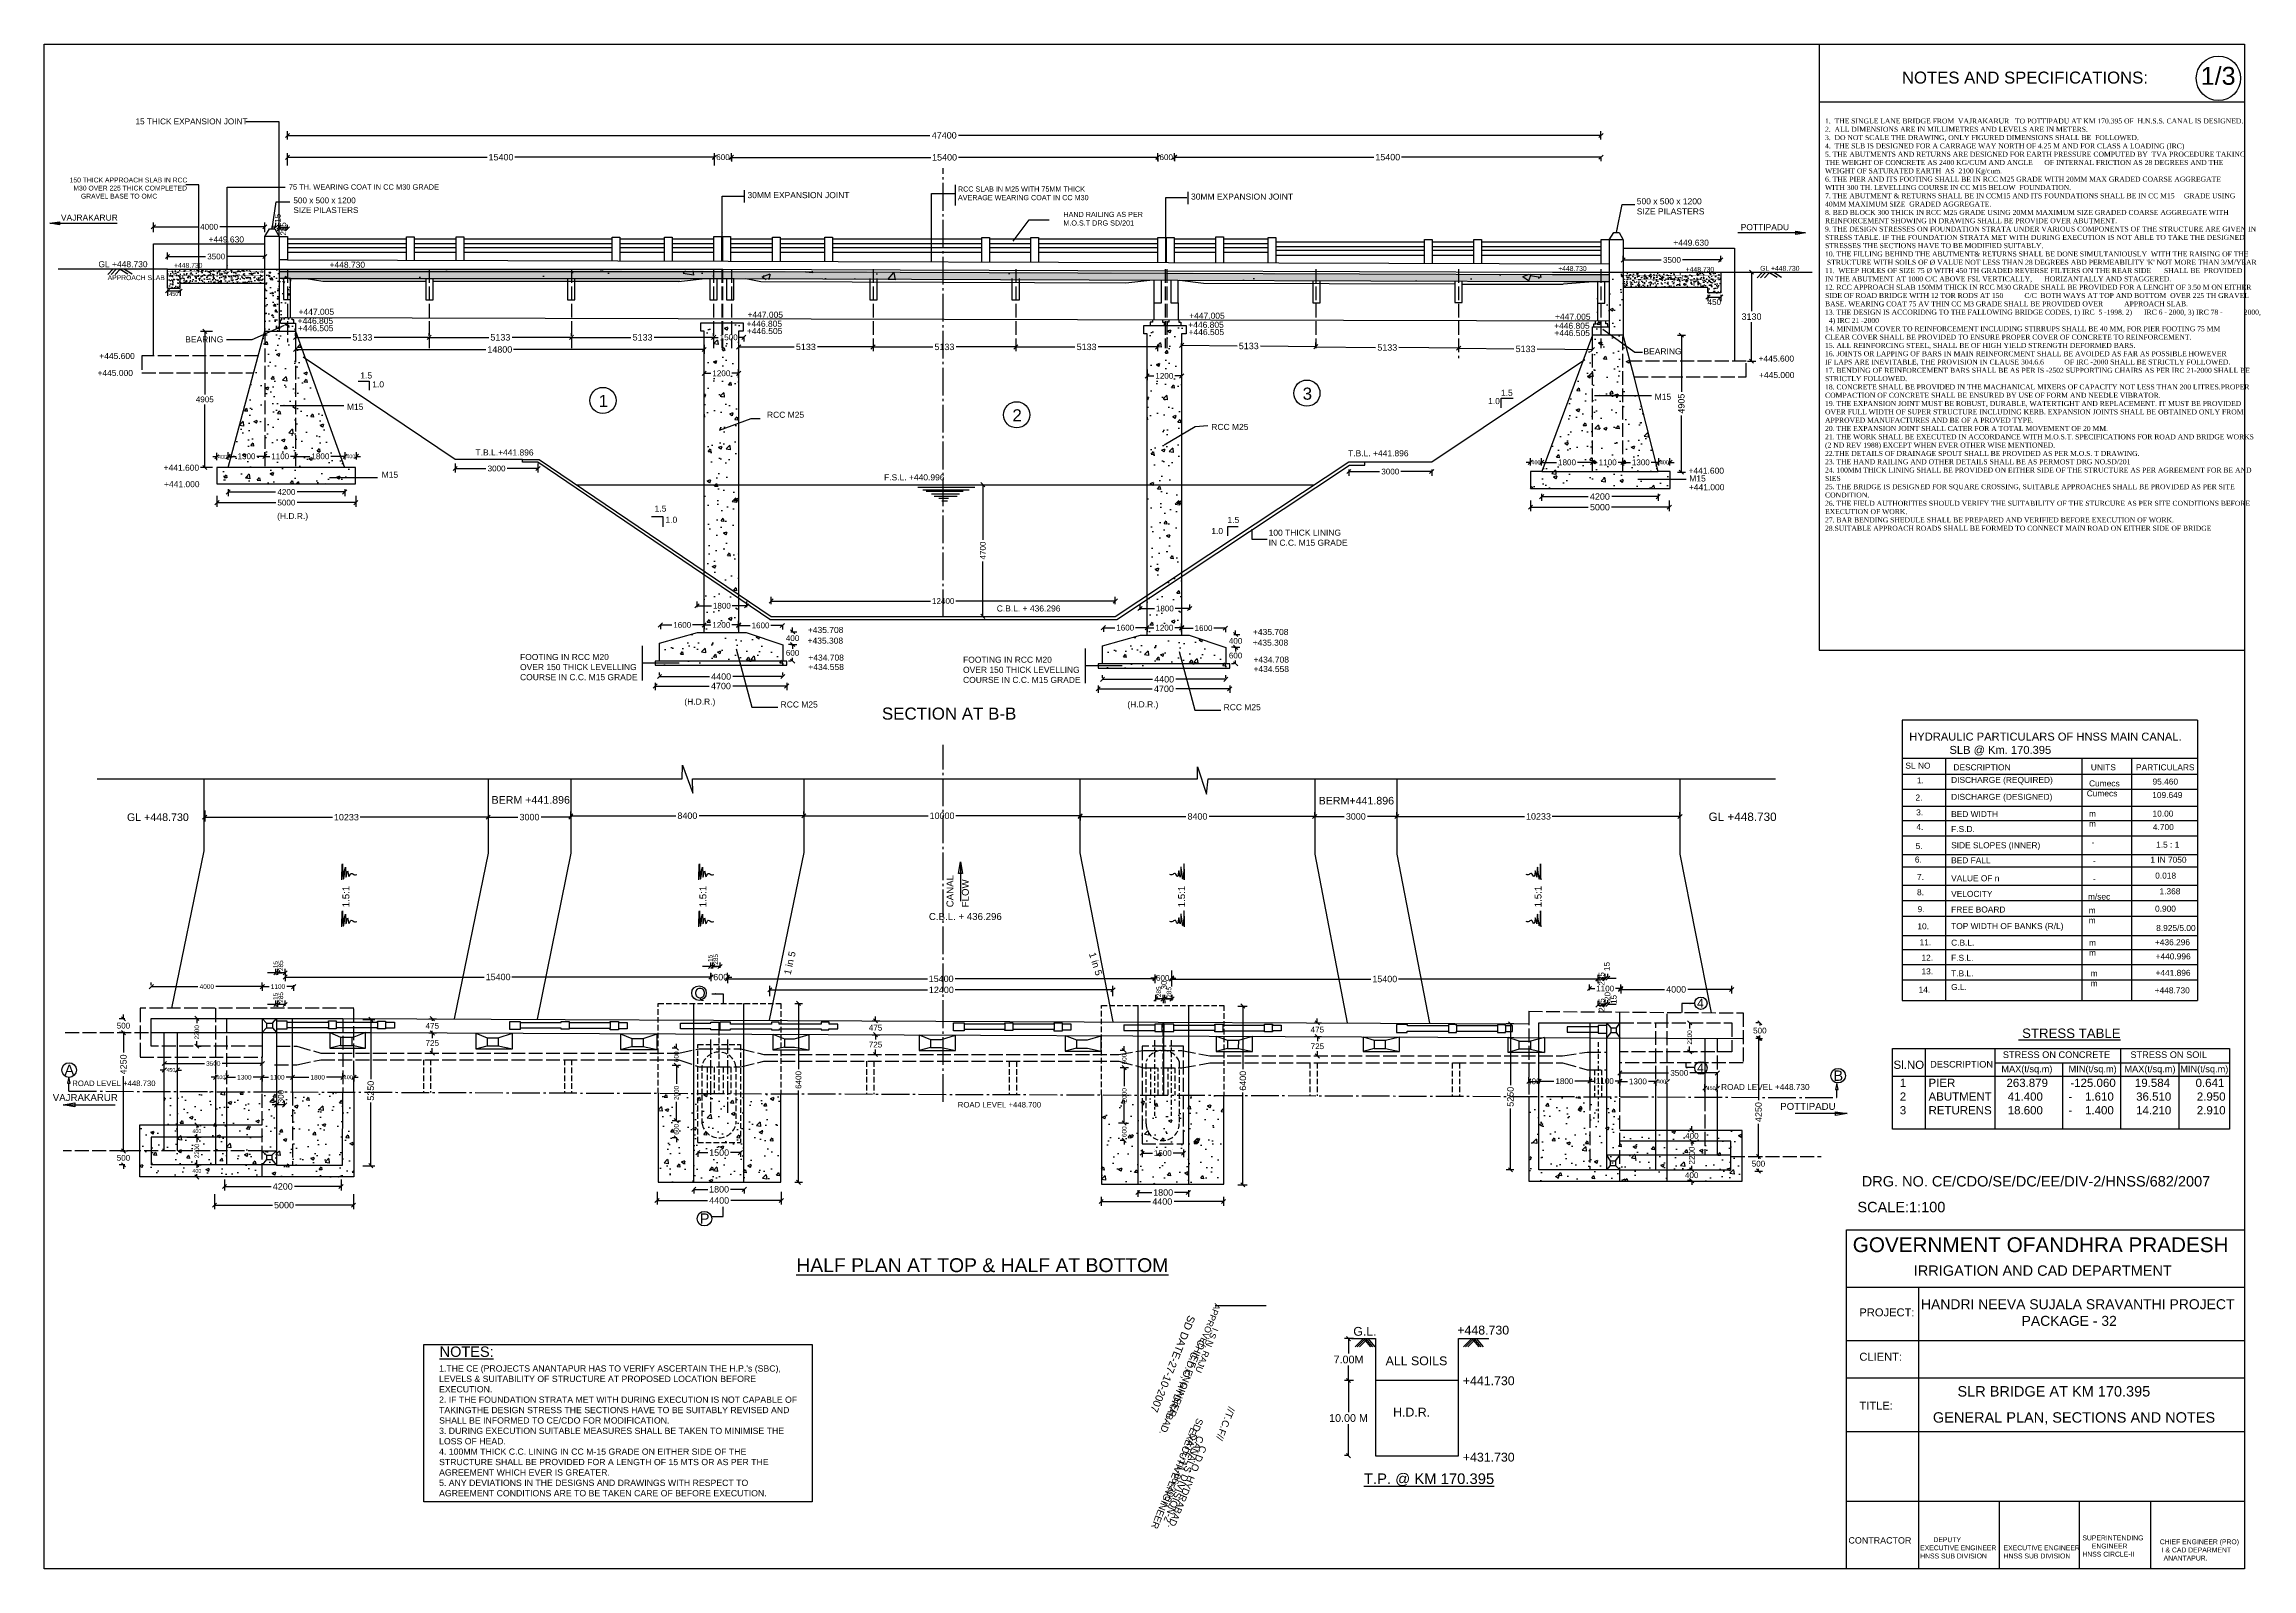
# Model space of a CAD drawing. Header units: inches. Extents: x 19201.6 to 19297.2, y 19008.4 to 19074.4.
import ezdxf

# ---------------------------------------------------------------- set-up
doc = ezdxf.new("R2010")
doc.units = ezdxf.units.IN
doc.header["$MEASUREMENT"] = 0
doc.linetypes.add('ACAD_ISO02W100', pattern=[15, 12, -3])
doc.linetypes.add('ACAD_ISO04W100', pattern=[30, 24, -3, 0, -3])
for name, color, linetype in [('DIMENSION', 255, 'Continuous'), ('DRAWING', 2, 'Continuous'), ('HATCH', 255, 'Continuous'), ('TEXT', 255, 'Continuous'), ('TXT', 7, 'Continuous'), ('TXT @ 1', 7, 'Continuous')]:
    doc.layers.add(name, color=color, linetype=linetype)
doc.styles.add('Notes', font='arial.ttf', dxfattribs={"height": 0.1})
doc.styles.get("Standard").update_dxf_attribs({"font": 'arial.ttf'})
doc.dimstyles.get("Standard").update_dxf_attribs({"dimtxt": 0.25, "dimasz": 0.18, "dimexe": 0.18, "dimexo": 0.0625, "dimgap": 0.09, "dimtad": 0, "dimtih": 1, "dimtoh": 1, "dimdec": 4, "dimzin": 0, "dimdsep": 46, "dimtxsty": 'Standard', "dimblk": 'OBLIQUE', "dimcen": 0.09, "dimadec": 0, "dimazin": 0, "dimtfac": 1, "dimtdec": 4, "dimtofl": 0, "dimtmove": 0, "dimatfit": 3, "dimfxl": 1, "dimtolj": 1, "dimtzin": 0, "dimarcsym": 0})
pattern_1 = [(50, (0, 0), (1.434520365, -0.12550427), [0.15, -1.65]), (355, (0, 0), (-0.27750267, 1.50438427), [0.12, -1.32]), (100.4514, (0.1195, -0.0105), (1.15701876, 1.378879084), [0.12748038, -1.402284224]), (46.1842, (0, 0.4), (2.1344821, -0.33103803), [0.225, -2.475]), (96.6356, (0.1779, 0.3724), (1.86932541, 1.94823574), [0.19122058, -2.103426]), (351.1842, (0, 0.4), (1.86932389, 1.9482372), [0.18, -1.98]), (21, (0.2, 0.3), (1.193814104, -0.80523778), [0.15, -1.65]), (326, (0.2, 0.3), (0.48663066, 1.45030009), [0.12, -1.32]), (71.4514, (0.2995, 0.2329), (1.68044526, 0.64506099), [0.12748038, -1.402284224]), (37.5, (0, 0), (0.024319711, 0.665787708), [0, -1.304, 0, -1.34, 0, -1.325]), (7.5, (0, 0), (0.526139075, 0.788823424), [0, -0.764, 0, -1.274, 0, -0.505]), (327.5, (-0.446, 0), (1.067644872, -0.045109743), [0, -0.5, 0, -1.56, 0, -2.07]), (317.5, (-0.646, 0), (1.16637234, 0.200209965), [0, -0.65, 0, -1.036, 0, -1.47])]
pattern_2 = [(50, (0, 0), (0.3586300913, -0.0313760675), [0.0375, -0.4125]), (355, (0, 0), (-0.069375667, 0.376096067), [0.03, -0.33]), (100.4514, (0.0299, -0.0026), (0.289254691, 0.344719771), [0.031870095, -0.350571056]), (46.1842, (0, 0.1), (0.533620524, -0.082759507), [0.05625, -0.61875]), (96.6356, (0.04447, 0.0931), (0.467331353, 0.487058935), [0.047805144, -0.5258565]), (351.1842, (0, 0.1), (0.467330973, 0.4870593), [0.045, -0.495]), (21, (0.05, 0.075), (0.298453526, -0.2013094453), [0.0375, -0.4125]), (326, (0.05, 0.075), (0.121657666, 0.3625750225), [0.03, -0.33]), (71.4514, (0.07487, 0.05822), (0.4201113143, 0.1612652484), [0.031870095, -0.350571056]), (37.5, (0, 0), (0.00607992766, 0.1664469269), [0, -0.326, 0, -0.335, 0, -0.33125]), (7.5, (0, 0), (0.1315347687, 0.1972058559), [0, -0.191, 0, -0.3185, 0, -0.12625]), (327.5, (-0.1115, 0), (0.2669112181, -0.0112774359), [0, -0.125, 0, -0.39, 0, -0.5175]), (317.5, (-0.1615, 0), (0.2915930847, 0.0500524912), [0, -0.1625, 0, -0.259, 0, -0.3675])]

msp = doc.modelspace()

# ---------------------------------------------------------------- texts
at = {"layer": 'DIMENSION', "attachment_point": 5}
for s, insert, char_height in [('\\A1;600', (19231.00309, 19069.54003), 0.25), ('\\A1;600', (19250.19978, 19069.54003), 0.25), ('\\A1;450', (19207.21789, 19063.62051), 0.166667), ('\\A1;450', (19273.93967, 19063.26608), 0.25), ('\\A1;400', (19271.65696, 19029.51919), 0.166667)]:
    msp.add_mtext(s, dxfattribs=dict(at, insert=insert, char_height=char_height))
at = {"layer": 'DIMENSION', "attachment_point": 5, "rotation": 90}
for s, insert, char_height in [('15', (19211.72224, 19066.90008), 0.25), ('15', (19230.45484, 19034.85519), 0.2), ('\\A1;285', (19230.68648, 19034.81102), 0.2), ('15', (19211.6247, 19034.58166), 0.2), ('\\A1;285', (19211.85633, 19034.53749), 0.2), ('15', (19269.28517, 19034.50302), 0.25), ('15', (19211.6247, 19033.20731), 0.2), ('\\A1;285', (19211.85633, 19033.16314), 0.2), ('\\A1;285', (19249.8739, 19033.40682), 0.2), ('30', (19250.10044, 19033.69887), 0.25), ('\\A1;285', (19250.32174, 19033.38129), 0.2), ('\\A1;285', (19269.05776, 19032.83119), 0.25), ('20', (19269.31313, 19033.20513), 0.25), ('15', (19269.58076, 19033.07689), 0.25), ('\\A1;300', (19211.85591, 19028.86772), 0.25)]:
    msp.add_mtext(s, dxfattribs=dict(at, insert=insert, char_height=char_height))
at = {"layer": 'TEXT'}
for s, height, p in [('%%u STRESS TABLE', 0.4103386, (19287.10827, 19031.40568)), ('Sl.NO', 0.356374, (19281.69784, 19030.06954)), ('DESCRIPTION', 0.2850993, (19283.28657, 19030.12604)), ('MAX(t/sq.m)', 0.2850993, (19286.36975, 19029.92355)), ('STRESS ON CONCRETE', 0.2850993, (19286.43356, 19030.54143)), ('MIN(t/sq.m)', 0.2850993, (19289.28357, 19029.92355)), ('MAX(t/sq.m)', 0.2850993, (19291.69957, 19029.92355)), ('STRESS ON SOIL', 0.2850993, (19291.96, 19030.54143)), ('MIN(t/sq.m)', 0.2850993, (19294.1196, 19029.92355)), ('%%UHALF PLAN AT TOP & HALF AT BOTTOM', 0.6, (19234.18003, 19021.27004))]:
    msp.add_text(s, height=height, dxfattribs=at).set_placement(p)
at = {"layer": 'TEXT', "attachment_point": 1}
for s, insert, char_height, width in [('NOTES AND SPECIFICATIONS:', (19282.06329, 19073.24832), 0.5180965, 22.0341711), ('1/3', (19295.00551, 19073.45303), 0.777145, 33.0512567), ('15 THICK EXPANSION JOINT', (19205.56018, 19071.21776), 0.2538932, 10.7978456), ("{\\fTimes New Roman|b0|i0|c0|p18;\\P1.  THE SINGLE LANE BRIDGE FROM  VAJRAKARUR   TO POTTIPADU AT KM 170.395 OF  H.N.S.S. CANAL IS DESIGNED.\\P2.  ALL DIMENSIONS ARE IN MILLIMETRES AND LEVELS ARE IN METERS. \\P3.  DO NOT SCALE THE DRAWING, ONLY FIGURED DIMENSIONS SHALL BE  FOLLOWED.\\P4.  THE SLB IS DESIGNED FOR A CARRAGE WAY NORTH OF 4.25 M AND FOR CLASS A LOADING (IRC)\\P5. THE ABUTMENTS AND RETURNS ARE DESIGNED FOR EARTH PRESSURE COMPUTED BY  TVA PROCEDURE TAKING \\PTHE WEIGHT OF CONCRETE AS 2400 KG/CUM AND ANGLE ^IOF INTERNAL FRICTION AS 28 DEGREES AND THE \\PWEIGHT OF SATURATED EARTH  AS  2100 Kg/cum.\\P6. THE PIER AND ITS FOOTING SHALL BE IN RCC M25 GRADE WITH 20MM MAX GRADED COARSE AGGREGATE \\PWITH 300 TH. LEVELLING COURSE IN CC M15 BELOW  FOUNDATION.\\P7. THE ABUTMENT & RETURNS SHALL BE IN CCM15 AND ITS FOUNDATIONS SHALL BE IN CC M15 ^IGRADE USING \\P40MM MAXIMUM SIZE  GRADED AGGREGATE.\\P8. BED BLOCK 300 THICK IN RCC M25 GRADE USING 20MM MAXIMUM SIZE GRADED COARSE AGGREGATE WITH \\PREINFORCEMENT SHOWING IN DRAWING SHALL BE PROVIDE OVER ABUTMENT.\\P9. THE DESIGN STRESSES ON FOUNDATION STRATA UNDER VARIOUS COMPONENTS OF THE STRUCTURE ARE GIVEN IN \\PSTRESS TABLE. IF THE FOUNDATION STRATA MET WITH DURING EXECUTION IS NOT ABLE TO TAKE THE DESIGNED \\PSTRESSES THE SECTIONS HAVE TO BE MODIFIED SUITABLY.\\P10. THE FILLING BEHIND THE ABUTMENT& RETURNS SHALL BE DONE SIMULTANIOUSLY  WITH THE RAISING OF THE\\P STRUCTURE WITH SOILS OF Ø VALUE NOT LESS THAN 28 DEGREES ABD PERMEABILITY 'K' NOT MORE THAN 3/M/YEAR\\P11.  WEEP HOLES OF SIZE 75 Ø WITH 450 TH GRADED REVERSE FILTERS ON THE REAR SIDE ^ISHALL BE ^IPROVIDED \\PIN THE ABUTMENT AT 1000 C/C ABOVE FSL VERTICALLY, ^IHORIZANTALLY AND ^ISTAGGERED.\\P12. RCC APPROACH SLAB 150MM THICK IN RCC M30 GRADE SHALL BE PROVIDED FOR A LENGHT OF 3.50 M ON EITHER \\PSIDE OF ROAD BRIDGE WITH 12 TOR RODS AT 150 ^IC/C  BOTH WAYS AT TOP AND BOTTOM  OVER 225 TH GRAVEL \\PBASE. WEARING COAT 75 AV THIN CC M3 GRADE SHALL BE PROVIDED OVER ^IAPPROACH SLAB.\\P13. THE DESIGN IS ACCORIDNG TO THE FALLOWING BRIDGE CODES, 1) IRC  5 -1998. 2) ^IIRC 6 - 2000, 3) IRC 78 - ^I2000, \\P  4) IRC 21 -2000\\P14. MINIMUM COVER TO REINFORCEMENT INCLUDING STIRRUPS SHALL BE 40 MM, FOR PIER FOOTING 75 MM \\PCLEAR COVER SHALL BE PROVIDED TO ENSURE PROPER COVER OF CONCRETE TO REINFORCEMENT.\\P15. ALL REINFORCING STEEL, SHALL BE OF HIGH YIELD STRENGTH DEFORMED BARS.\\P16. JOINTS OR LAPPING OF BARS IN MAIN REINFORCMENT SHALL BE AVOIDED AS FAR AS POSSIBLE HOWEVER \\PIF LAPS ARE INEVITABLE, THE PROVISION IN CLAUSE 304.6.6 ^IOF IRC -2000 SHALL BE STRICTLY FOLLOWED.\\P17. BENDING OF REINFORCEMENT BARS SHALL BE AS PER IS -2502 SUPPORTING CHAIRS AS PER IRC 21-2000 SHALL BE \\PSTRICTLY FOLLOWED.\\P18. CONCRETE SHALL BE PROVIDED IN THE MACHANICAL MIXERS OF CAPACITY NOT LESS THAN 200 LITRES.PROPER \\PCOMPACTION OF CONCRETE SHALL BE ENSURED BY USE OF FORM AND NEEDLE VIBRATOR.\\P19. THE EXPANSION JOINT MUST BE ROBUST, DURABLE, WATERTIGHT AND REPLACEMENT. IT MUST BE PROVIDED \\POVER FULL WIDTH OF SUPER STRUCTURE INCLUDING KERB. EXPANSION JOINTS SHALL BE OBTAINED ONLY FROM \\PAPPROVED MANUFACTURES AND BE OF A PROVED TYPE.\\P20. THE EXPANSION JOINT SHALL CATER FOR A TOTAL MOVEMENT OF 20 MM.\\P21. THE WORK SHALL BE EXECUTED IN ACCORDANCE WITH M.O.S.T. SPECIFICATIONS FOR ROAD AND BRIDGE WORKS \\P(2 ND REV 1988) EXCEPT WHEN EVER OTHER WISE MENTIONED.\\P22.THE DETAILS OF DRAINAGE SPOUT SHALL BE PROVIDED AS PER M.O.S. T DRAWING.\\P23. THE HAND RAILING AND OTHER DETAILS SHALL BE AS PERMOST DRG NO.SD/201\\P24. 100MM THICK LINING SHALL BE PROVIDED ON EITHER SIDE OF THE STRUCTURE AS PER AGREEMENT FOR BE AND \\PSIES\\P25. THE BRIDGE IS DESIGNED FOR SQUARE CROSSING, SUITABLE APPROACHES SHALL BE PROVIDED AS PER SITE \\PCONDITION.\\P26. THE FIELD AUTHORITIES SHOULD VERIFY THE SUITABILITY OF THE STURCURE AS PER SITE CONDITIONS BEFORE \\PEXECUTION OF WORK.\\P27. BAR BENDING SHEDULE SHALL BE PREPARED AND VERIFIED BEFORE EXECUTION OF WORK.\\P28.SUITABLE APPROACH ROADS SHALL BE FORMED TO CONNECT MAIN ROAD ON EITHER SIDE OF BRIDGE}", (19278.7336, 19071.57781), 0.21587678, 24.0581091), ('150 THICK APPROACH SLAB IN RCC\\P  M30 OVER 225 THICK COMPLETED\\P      GRAVEL BASE TO OMC', (19202.70792, 19068.65922), 0.2098291, 8.9238393), ('75 TH. WEARING COAT IN CC M30 GRADE', (19212.20108, 19068.36832), 0.230812, 9.8162232), ('500 x 500 x 1200\\PSIZE PILASTERS', (19212.40003, 19067.79768), 0.2517949, 10.7086072), ('30MM EXPANSION JOINT', (19232.06429, 19068.0307), 0.2622864, 11.1547991), ('RCC SLAB IN M25 WITH 75MM THICK\\PAVERAGE WEARING COAT IN CC M30', (19241.17907, 19068.27508), 0.2229434, 9.4815793), ('30MM EXPANSION JOINT', (19251.2754, 19067.96727), 0.2622864, 11.1547991), (' 500 x 500 x 1200\\P SIZE PILASTERS', (19270.47953, 19067.76405), 0.2622864, 11.1547991), ('VAJRAKARUR', (19202.33023, 19067.0581), 0.262286, 11.1547991), ('HAND RAILING AS PER \\PM.O.S.T DRG SD/201', (19245.74698, 19067.17575), 0.2229434, 9.4815793), ('POTTIPADU', (19275.08141, 19066.6446), 0.262286, 11.1547991), ('+449.630', (19208.72259, 19066.11219), 0.262286, 11.1547991), ('+449.630', (19272.16422, 19065.9721), 0.262286, 11.1547991), ('GL +448.730', (19203.95453, 19065.04039), 0.2622864, 11.1547991), ('+448.730', (19207.22909, 19064.96327), 0.209829, 8.9238393), ('+448.730', (19213.96445, 19065.01538), 0.262286, 11.1547991), ('+448.730', (19267.17936, 19064.82726), 0.209829, 8.9238393), ('+448.730', (19272.70119, 19064.79025), 0.209829, 8.9238393), ('GL +448.730', (19275.92321, 19064.83644), 0.2098291, 8.9238393), ('APPROACH SLAB', (19204.3546, 19064.42867), 0.2098291, 8.9238393), ('+447.005', (19212.62203, 19062.97793), 0.262286, 11.1547991), ('+447.005', (19232.06429, 19062.85391), 0.262286, 11.1547991), ('+447.005', (19251.19494, 19062.80921), 0.262286, 11.1547991), ('+447.005', (19267.0396, 19062.76762), 0.262286, 11.1547991), ('BEARING', (19207.71437, 19061.78379), 0.262286, 11.1547991), ('+446.805', (19212.58244, 19062.58513), 0.262286, 11.1547991), ('+446.505', (19212.59484, 19062.27023), 0.262286, 11.1547991), ('+446.805', (19232.02469, 19062.46111), 0.262286, 11.1547991), ('+446.505', (19232.03709, 19062.14621), 0.262286, 11.1547991), ('+446.805', (19251.15535, 19062.41641), 0.262286, 11.1547991), ('+446.505', (19251.16775, 19062.10151), 0.262286, 11.1547991), ('+446.805', (19267, 19062.37482), 0.262286, 11.1547991), ('+446.505', (19267.01241, 19062.05992), 0.262286, 11.1547991), ('+445.600', (19203.99157, 19061.06465), 0.262286, 11.1547991), ('BEARING', (19270.87013, 19061.26516), 0.262286, 11.1547991), ('+445.600', (19275.85504, 19060.95394), 0.262286, 11.1547991), ('+445.000', (19203.91222, 19060.33115), 0.262286, 11.1547991), ('1.5', (19215.29835, 19060.22275), 0.262286, 11.1547991), ('1.0', (19215.81541, 19059.83673), 0.262286, 11.1547991), ('+445.000', (19275.87246, 19060.24071), 0.262286, 11.1547991), ('M15', (19214.71658, 19058.86513), 0.262286, 11.1547991), ('1', (19225.62091, 19059.25023), 0.52457, 22.3095983), ('3', (19256.10952, 19059.56686), 0.52457, 22.3095983), ('1.0', (19264.14155, 19059.11202), 0.262286, 11.1547991), ('1.5', (19264.69715, 19059.47264), 0.262286, 11.1547991), ('M15', (19271.35751, 19059.29736), 0.262286, 11.1547991), ('RCC M25', (19232.91038, 19058.52074), 0.262286, 11.1547991), ('2', (19243.53854, 19058.62815), 0.52457, 22.3095983), ('RCC M25', (19252.15439, 19057.99402), 0.262286, 11.1547991), ('+441.600', (19206.77862, 19056.22947), 0.262286, 11.1547991), ('T.B.L.+441.896', (19220.28675, 19056.8888), 0.2622864, 11.1547991), ('T.B.L. +441.896', (19258.07977, 19056.85355), 0.2622864, 11.1547991), ('+441.600', (19272.81968, 19056.09837), 0.262286, 11.1547991), ('+441.000', (19206.79604, 19055.51624), 0.262286, 11.1547991), ('M15', (19216.22189, 19055.92411), 0.262286, 11.1547991), ('F.S.L. +440.996', (19237.98002, 19055.80992), 0.2622864, 11.1547991), ('+441.000', (19272.8371, 19055.38514), 0.262286, 11.1547991), ('M15', (19272.85468, 19055.76285), 0.262286, 11.1547991), ('(H.D.R.)', (19211.69313, 19054.13559), 0.262286, 11.1547991), ('1.5', (19228.04218, 19054.45893), 0.262286, 11.1547991), ('1.0', (19228.5144, 19053.97428), 0.262286, 11.1547991), ('1.0', (19252.15371, 19053.48621), 0.262286, 11.1547991), ('1.5', (19252.85256, 19053.96837), 0.262286, 11.1547991), ('100 THICK LINING\\PIN C.C. M15 GRADE', (19254.6358, 19053.41741), 0.2622864, 11.1547991), ('C.B.L. + 436.296', (19242.86079, 19050.1349), 0.2622864, 11.1547991), ('+435.308', (19234.66903, 19048.74143), 0.262286, 11.1547991), ('+435.708', (19234.68034, 19049.20452), 0.262286, 11.1547991), ('+435.308', (19253.94522, 19048.65466), 0.262286, 11.1547991), ('+435.708', (19253.95653, 19049.11775), 0.262286, 11.1547991), ('FOOTING IN RCC M20\\POVER 150 THICK LEVELLING\\PCOURSE IN C.C. M15 GRADE', (19222.21512, 19048.03385), 0.2622864, 11.1547991), ('+434.708', (19234.70296, 19048.00727), 0.262286, 11.1547991), ('+434.558', (19234.70296, 19047.60065), 0.262286, 11.1547991), ('FOOTING IN RCC M20\\POVER 150 THICK LEVELLING\\PCOURSE IN C.C. M15 GRADE', (19241.40131, 19047.91565), 0.2622864, 11.1547991), ('+434.708', (19253.97915, 19047.92049), 0.262286, 11.1547991), ('+434.558', (19253.97915, 19047.51387), 0.262286, 11.1547991), ('(H.D.R.)', (19229.33109, 19046.10111), 0.262286, 11.1547991), ('RCC M25', (19233.50095, 19045.97695), 0.262286, 11.1547991), ('SECTION AT B-B', (19237.88721, 19045.71424), 0.5245727, 22.3095983), ('(H.D.R.)', (19248.51728, 19045.98292), 0.262286, 11.1547991), ('RCC M25', (19252.68714, 19045.85876), 0.262286, 11.1547991), ('\\PHYDRAULIC PARTICULARS OF HNSS MAIN CANAL.                                   SLB @ Km. 170.395', (19282.38083, 19045.20399), 0.3453977, 14.6894474), (' SL NO', (19282.11465, 19043.32863), 0.259048, 1.9100668), ('1.', (19282.71485, 19042.68885), 0.259048, 0.3824153), ('DISCHARGE (REQUIRED)', (19284.19519, 19042.71028), 0.2590482, 7.2231732), (' DESCRIPTION ', (19284.19519, 19043.25543), 0.2590482, 4.4148929), ('UNITS', (19290.24485, 19043.25543), 0.259048, 1.7192598), ('PARTICULARS', (19292.20218, 19043.25543), 0.2590482, 4.1179139), (' 95.460 ', (19292.81726, 19042.63767), 0.259048, 1.4257549), ('BERM +441.896', (19220.98035, 19041.88031), 0.33, 5.8706291), ('BERM+441.896', (19256.80158, 19041.84651), 0.33, 5.8706291), ('2.', (19282.64849, 19041.94715), 0.259048, 0.3824153), ('DISCHARGE (DESIGNED)', (19284.19519, 19041.97678), 0.2590482, 7.1901105), (' Cumecs \\PCumecs \\P ', (19290.06708, 19042.55726), 0.259048, 1.6160592), ('109.649', (19292.90488, 19042.05526), 0.259048, 1.7639787), ('GL +448.730', (19205.19024, 19041.13136), 0.33, 5.8706291), ('GL +448.730', (19273.69014, 19041.16551), 0.363, 6.457692), ('3.', (19282.68083, 19041.30333), 0.259048, 0.3824153), ('4.', (19282.69024, 19040.67698), 0.259048, 0.3824153), ('BED WIDTH', (19284.19519, 19041.22906), 0.259048, 3.2699876), ('m \\Pm ', (19290.16374, 19041.25066), 0.259048, 0.3046268), (' 4.700 \\P', (19292.8324, 19040.66813), 0.259048, 1.1846362), ('10.00', (19292.9171, 19041.25132), 0.259048, 0.9435174), ('5.', (19282.65557, 19039.85012), 0.259048, 0.3824153), ('SIDE SLOPES (INNER)', (19284.19519, 19039.88218), 0.2590482, 26.3272318), ('F.S.D.', (19284.19519, 19040.5847), 0.259048, 1.5966645), ('-', (19290.281, 19040.00745), 0.25905, 0.3046268), ('1.5 : 1', (19293.07318, 19039.90402), 0.259048, 1.8983451), ('6.', (19282.62398, 19039.26223), 0.259048, 0.3824153), ('BED FALL', (19284.19519, 19039.2285), 0.259048, 2.7655622), ('-', (19290.33662, 19039.20517), 0.25905, 0.3046268), ('1 IN 7050', (19292.82226, 19039.25077), 0.259048, 1.8120954), ('8.', (19282.71662, 19037.84469), 0.259048, 0.3824153), ('7.', (19282.71662, 19038.51112), 0.259048, 0.3824153), ('VALUE OF n', (19284.19519, 19038.4525), 0.259048, 3.4195012), ('-', (19290.33662, 19038.41524), 0.25905, 0.3046268), (' 0.018 \\P', (19292.93214, 19038.56678), 0.259048, 1.1863297), ('1.368', (19293.21885, 19037.88754), 0.259048, 1.1856946), ('9.', (19282.74141, 19037.11503), 0.259048, 0.3824153), ('VELOCITY', (19284.19519, 19037.7754), 0.259048, 2.956331), ('FREE BOARD', (19284.19519, 19037.09831), 0.259048, 3.8144979), ('m/sec', (19290.12069, 19037.65832), 0.259048, 1.1236685), ('m \\Pm ', (19290.15396, 19037.06375), 0.259048, 0.3046268), (' 0.900 \\P', (19292.92469, 19037.13343), 0.259048, 1.1846362), ('C.B.L. + 436.296', (19239.92253, 19036.81669), 0.3, 5.3369355), ('10.', (19282.73339, 19036.37433), 0.259048, 0.3824153), ('TOP WIDTH OF BANKS (R/L)', (19284.19519, 19036.37986), 0.2590482, 8.020774), (' 8.925/5.00 ', (19292.97327, 19036.2998), 0.2590482, 2.1488995), ('11.', (19282.82948, 19035.68066), 0.259048, 0.3824153), ('12.', (19282.90963, 19035.0108), 0.259048, 0.3824153), ('C.B.L.', (19284.19519, 19035.66487), 0.259048, 1.5832053), ('F.S.L.', (19284.19519, 19035.00658), 0.259048, 1.4971838), ('m \\Pm ', (19290.16747, 19035.66084), 0.259048, 0.3046268), (' +436.296', (19292.92068, 19035.68178), 0.259048, 1.9211175), ('\\P +440.996', (19292.94896, 19035.49934), 0.259048, 1.9211175), ('13.', (19282.91084, 19034.41911), 0.259048, 0.3824153), ('T.B.L.', (19284.19519, 19034.33411), 0.259048, 1.5322947), ('m \\Pm ', (19290.23745, 19034.33241), 0.259048, 0.3046268), (' +441.896', (19292.94499, 19034.35685), 0.259048, 1.9211175), ('Q', (19229.765, 19033.57599), 0.45, 8.0054033), ('4', (19273.188, 19033.10434), 0.3825, 6.8045928), ('14.', (19282.78651, 19033.62998), 0.259048, 0.3824153), ('G.L.', (19284.19519, 19033.74676), 0.259048, 7.2234658), (' \\P +448.730', (19292.91057, 19034.03076), 0.259048, 1.920059), ('A', (19202.48551, 19030.24523), 0.45, 8.0054033), ('4', (19273.188, 19030.3006), 0.3825, 6.8045928), ('ROAD LEVEL +448.730', (19202.82137, 19029.56344), 0.24, 4.2695484), ('ROAD LEVEL +448.730', (19274.23311, 19029.41293), 0.255, 4.5363952), ('B', (19279.09986, 19030.00079), 0.45, 8.0054033), ('1       PIER                263.879       -125.060      19.584        0.641      \\P2       ABUTMENT     41.400        -    1.610       36.510        2.950\\P3       RETURENS     18.600        -    1.400       14.210        2.910', (19281.97073, 19029.64341), 0.3563742, 189.5378653), ('VAJRAKARUR', (19201.97711, 19028.97775), 0.3, 5.3369355), ('ROAD LEVEL +448.700', (19241.17395, 19028.63729), 0.24, 4.2695484), ('POTTIPADU', (19276.79288, 19028.5954), 0.3, 5.3369355), ('DRG. NO. CE/CDO/SE/DC/EE/DIV-2/HNSS/682/2007', (19280.32475, 19025.42619), 0.45, 19.5165549), ('P', (19230.00016, 19023.81061), 0.45, 8.0054033), ('SCALE:1:100', (19280.1364, 19024.31108), 0.45, 19.5165549), ('GOVERNMENT OFANDHRA PRADESH', (19279.93306, 19022.77555), 0.64125, 27.8110907), ('IRRIGATION AND CAD DEPARTMENT', (19282.5767, 19021.55892), 0.45, 19.5165549), ('PROJECT:', (19280.22112, 19019.69935), 0.3456, 14.9887142), ('HANDRI NEEVA SUJALA SRAVANTHI PROJECT\\P                          PACKAGE - 32', (19282.88751, 19020.09518), 0.432, 18.7358927), ('G.L.', (19258.30233, 19018.89579), 0.3825, 6.8045928), ('+448.730', (19262.80827, 19018.94877), 0.3825, 6.8045928), ('{\\LNOTES:}', (19218.73243, 19018.0496), 0.45, 19.5165549), ('CLIENT:', (19280.22112, 19017.77813), 0.3456, 14.9887142), ("1.THE CE (PROJECTS ANANTAPUR HAS TO VERIFY ASCERTAIN THE H.P.'s (SBC),  LEVELS & SUITABILITY OF STRUCTURE AT PROPOSED LOCATION BEFORE EXECUTION.\\P2. IF THE FOUNDATION STRATA MET WITH DURING EXECUTION IS NOT CAPABLE OF TAKINGTHE DESIGN STRESS THE SECTIONS HAVE TO BE SUITABLY REVISED AND SHALL BE INFORMED TO CE/CDO FOR MODIFICATION.\\P3. DURING EXECUTION SUITABLE MEASURES SHALL BE TAKEN TO MINIMISE THE LOSS OF HEAD.\\P4. 100MM THICK C.C. LINING IN CC M-15 GRADE ON EITHER SIDE OF THE STRUCTURE SHALL BE PROVIDED FOR A LENGTH OF 15 MTS OR AS PER THE AGREEMENT WHICH EVER IS GREATER.\\P5. ANY DEVIATIONS IN THE DESIGNS AND DRAWINGS WITH RESPECT TO AGREEMENT CONDITIONS ARE TO BE TAKEN CARE OF BEFORE EXECUTION.", (19218.70887, 19017.23223), 0.27, 15.58), ('ALL SOILS', (19259.70228, 19017.61846), 0.3825, 6.8045928), ('+441.730', (19263.04736, 19016.75653), 0.3825, 6.8045928), ('SLR BRIDGE AT KM 170.395', (19284.46922, 19016.33306), 0.45, 19.5165549), ('H.D.R.', (19260.02761, 19015.39823), 0.3825, 6.8045928), ('TITLE:', (19280.22112, 19015.66201), 0.3456, 14.9887142), ('GENERAL PLAN, SECTIONS AND NOTES', (19283.40564, 19015.202), 0.45, 19.5165549), ('+431.730', (19263.04736, 19013.44903), 0.3825, 6.8045928), ('{\\LT.P. @ KM 170.395}', (19258.76464, 19012.55428), 0.459, 8.1655114), ('CONTRACTOR', (19279.74777, 19009.79215), 0.27648, 11.9909713), ('       DEPUTY\\PEXECUTIVE ENGINEER\\PHNSS SUB DIVISION', (19282.85286, 19009.78881), 0.2115072, 9.1730931), ('      \\PEXECUTIVE ENGINEER\\PHNSS SUB DIVISION', (19286.46707, 19009.78881), 0.2115072, 9.1730931), ('      \\PSUPERINTENDING \\P     ENGINEER\\PHNSS CIRCLE-II', (19289.87947, 19010.22001), 0.2115072, 9.1730931), ('      \\PCHIEF ENGINEER (PRO)\\P I & CAD DEPARMENT\\P  ANANTAPUR.', (19293.23262, 19010.0507), 0.2115072, 9.1730931)]:
    msp.add_mtext(s, dxfattribs=dict(at, insert=insert, char_height=char_height, width=width))
at = {"layer": 'TEXT', "char_height": 0.3, "width": 5.3369355, "attachment_point": 1}
for s, insert, rotation in [('1.5:1', (19214.5236, 19037.06471), 90), ('1.5:1', (19229.98545, 19037.06471), 90), ('CANAL', (19240.6848, 19037.06471), 90), ('FLOW', (19241.35005, 19037.06471), 90), ('1.5:1', (19250.71697, 19037.06471), 90), ('1.5:1', (19266.15435, 19037.06471), 90), ('1 in 5', (19233.63844, 19034.18674), 77.1521294), ('1 in 5', (19247.13347, 19035.14771), 287.4595512)]:
    msp.add_mtext(s, dxfattribs=dict(at, insert=insert, rotation=rotation))
at = {"layer": 'TXT @ 1', "style": 'Notes'}
for s, height, p in [('APPROVED ', 0.27222, (19252.31363, 19019.93355)), ('SD DATE-27-10-2007', 0.3266646, (19251.16431, 19019.42558)), ('I.S.N. RAJU', 0.2722205, (19252.21617, 19018.88005)), ('C.D.O, HYDRABAD.', 0.2994425, (19251.31268, 19017.85296)), ('CHIEF ENGINEER,', 0.2994425, (19251.60477, 19018.37563)), ('SD DATE-11-06-2007', 0.2994425, (19251.53806, 19014.97201)), ('//T.C.F//', 0.299443, (19252.90622, 19015.46607)), ('EXECUTIVE ENGINEER', 0.2994425, (19251.27346, 19014.56322)), ('CANALS DIVISION-2', 0.2994425, (19251.5621, 19014.2132)), ('C.D.O, HYDRABAD.', 0.2994425, (19251.68358, 19013.78902))]:
    msp.add_text(s, height=height, rotation=248.1853989, dxfattribs=at).set_placement(p)

# ---------------------------------------------------------------- blocks, each defined once
blk = doc.blocks.new('_Oblique')
at = {"color": 0, "linetype": 'ByBlock', "lineweight": -2}
blk.add_line((-0.5, -0.5), (0.5, 0.5), dxfattribs=at)
blk = doc.blocks.new('*D2')
at = {"layer": 'Defpoints', "color": 0, "transparency": 16777216}
for p in [(19272.958, 19026.934), (19272.958, 19025.698), (19272.966, 19025.698)]:
    blk.add_point(p, dxfattribs=at)
at = {"layer": 'DIMENSION', "color": 0, "lineweight": -2, "transparency": 16777216}
for p, q in [((19272.966, 19026.934), (19272.966, 19026.781)), ((19273.02, 19026.934), (19273.146, 19026.934)), ((19272.966, 19025.698), (19272.966, 19025.851)), ((19273.02, 19025.698), (19273.146, 19025.698))]:
    blk.add_line(p, q, dxfattribs=at)
at = {"layer": 'DIMENSION', "color": 0, "lineweight": -2, "transparency": 16777216, "xscale": 0.18, "yscale": 0.18, "zscale": 0.18}
for p, rotation in [((19272.966, 19026.934), 90), ((19272.966, 19025.698), 270)]:
    blk.add_blockref('_Oblique', p, dxfattribs=dict(at, rotation=rotation))
at = {"layer": 'DIMENSION', "color": 0, "transparency": 16777216, "insert": (19272.966, 19026.316), "char_height": 0.25, "attachment_point": 5, "rotation": 90}
blk.add_mtext('\\A1;2200', dxfattribs=at)
blk = doc.blocks.new('*D4')
at = {"layer": 'Defpoints', "color": 0, "transparency": 16777216}
for p in [(19273.025, 19027.403), (19272.966, 19026.934), (19273.025, 19026.934)]:
    blk.add_point(p, dxfattribs=at)
at = {"layer": 'DIMENSION', "color": 0, "lineweight": -2, "transparency": 16777216}
for p, q in [((19272.963, 19027.403), (19272.786, 19027.403)), ((19272.966, 19027.403), (19272.966, 19027.583)), ((19272.963, 19026.934), (19272.786, 19026.934)), ((19272.966, 19026.934), (19272.966, 19026.754))]:
    blk.add_line(p, q, dxfattribs=at)
at = {"layer": 'DIMENSION', "color": 0, "lineweight": -2, "transparency": 16777216, "xscale": 0.18, "yscale": 0.18, "zscale": 0.18}
for p, rotation in [((19272.966, 19027.403), 270), ((19272.966, 19026.934), 90)]:
    blk.add_blockref('_Oblique', p, dxfattribs=dict(at, rotation=rotation))
at = {"layer": 'DIMENSION', "color": 0, "transparency": 16777216, "insert": (19272.966, 19027.168), "char_height": 0.25, "attachment_point": 5}
blk.add_mtext('\\A1;400', dxfattribs=at)
blk = doc.blocks.new('*D5')
at = {"layer": 'Defpoints', "color": 0, "transparency": 16777216}
for p in [(19273.017, 19025.698), (19272.958, 19025.229), (19273.017, 19025.229)]:
    blk.add_point(p, dxfattribs=at)
at = {"layer": 'DIMENSION', "color": 0, "lineweight": -2, "transparency": 16777216}
for p, q in [((19272.954, 19025.698), (19272.778, 19025.698)), ((19272.958, 19025.698), (19272.958, 19025.878)), ((19272.954, 19025.229), (19272.778, 19025.229)), ((19272.958, 19025.229), (19272.958, 19025.049))]:
    blk.add_line(p, q, dxfattribs=at)
at = {"layer": 'DIMENSION', "color": 0, "lineweight": -2, "transparency": 16777216, "xscale": 0.18, "yscale": 0.18, "zscale": 0.18}
for p, rotation in [((19272.958, 19025.698), 270), ((19272.958, 19025.229), 90)]:
    blk.add_blockref('_Oblique', p, dxfattribs=dict(at, rotation=rotation))
at = {"layer": 'DIMENSION', "color": 0, "transparency": 16777216, "insert": (19272.958, 19025.463), "char_height": 0.25, "attachment_point": 5}
blk.add_mtext('\\A1;400', dxfattribs=at)
blk = doc.blocks.new('*D7')
at = {"layer": 'Defpoints', "color": 0, "transparency": 16777216}
for p in [(19208.982, 19024.711), (19215.004, 19024.711), (19215.004, 19024.168)]:
    blk.add_point(p, dxfattribs=at)
at = {"layer": 'DIMENSION', "color": 0, "lineweight": -2, "transparency": 16777216}
for p, q in [((19208.982, 19024.649), (19208.982, 19023.988)), ((19215.004, 19024.649), (19215.004, 19023.988)), ((19208.982, 19024.168), (19211.488, 19024.168)), ((19215.004, 19024.168), (19212.497, 19024.168))]:
    blk.add_line(p, q, dxfattribs=at)
at = {"layer": 'DIMENSION', "color": 0, "lineweight": -2, "transparency": 16777216, "xscale": 0.18, "yscale": 0.18, "zscale": 0.18, "rotation": 180}
blk.add_blockref('_Oblique', (19208.982, 19024.168), dxfattribs=at)
at = {"layer": 'DIMENSION', "color": 0, "lineweight": -2, "transparency": 16777216, "xscale": 0.18, "yscale": 0.18, "zscale": 0.18}
blk.add_blockref('_Oblique', (19215.004, 19024.168), dxfattribs=at)
at = {"layer": 'DIMENSION', "color": 0, "transparency": 16777216, "insert": (19211.993, 19024.168), "char_height": 0.2778, "attachment_point": 5}
blk.add_mtext('\\A1;5000', dxfattribs=at)
blk = doc.blocks.new('*D8')
at = {"layer": 'Defpoints', "color": 0, "transparency": 16777216}
for p in [(19209.417, 19025.336), (19214.461, 19025.336), (19214.461, 19024.977)]:
    blk.add_point(p, dxfattribs=at)
at = {"layer": 'DIMENSION', "color": 0, "lineweight": -2, "transparency": 16777216}
for p, q in [((19209.417, 19025.274), (19209.417, 19024.797)), ((19209.417, 19024.977), (19211.429, 19024.977)), ((19214.461, 19024.977), (19212.449, 19024.977)), ((19214.461, 19025.274), (19214.461, 19024.797))]:
    blk.add_line(p, q, dxfattribs=at)
at = {"layer": 'DIMENSION', "color": 0, "lineweight": -2, "transparency": 16777216, "xscale": 0.18, "yscale": 0.18, "zscale": 0.18, "rotation": 180}
blk.add_blockref('_Oblique', (19209.417, 19024.977), dxfattribs=at)
at = {"layer": 'DIMENSION', "color": 0, "lineweight": -2, "transparency": 16777216, "xscale": 0.18, "yscale": 0.18, "zscale": 0.18}
blk.add_blockref('_Oblique', (19214.461, 19024.977), dxfattribs=at)
at = {"layer": 'DIMENSION', "color": 0, "transparency": 16777216, "insert": (19211.939, 19024.977), "char_height": 0.2778, "attachment_point": 5}
blk.add_mtext('\\A1;4200', dxfattribs=at)
blk = doc.blocks.new('*D9')
at = {"layer": 'Defpoints', "color": 0, "transparency": 16777216}
for p in [(19207.715, 19027.639), (19207.715, 19027.105), (19208.218, 19027.105)]:
    blk.add_point(p, dxfattribs=at)
at = {"layer": 'DIMENSION', "color": 0, "lineweight": -2, "transparency": 16777216}
for p, q in [((19207.778, 19027.639), (19208.398, 19027.639)), ((19208.218, 19027.639), (19208.218, 19027.507)), ((19207.778, 19027.105), (19208.398, 19027.105)), ((19208.218, 19027.105), (19208.218, 19027.237))]:
    blk.add_line(p, q, dxfattribs=at)
at = {"layer": 'DIMENSION', "color": 0, "lineweight": -2, "transparency": 16777216, "xscale": 0.18, "yscale": 0.18, "zscale": 0.18}
for p, rotation in [((19208.218, 19027.639), 90), ((19208.218, 19027.105), 270)]:
    blk.add_blockref('_Oblique', p, dxfattribs=dict(at, rotation=rotation))
at = {"layer": 'DIMENSION', "color": 0, "transparency": 16777216, "insert": (19208.218, 19027.372), "char_height": 0.1667, "attachment_point": 5}
blk.add_mtext('\\A1;400', dxfattribs=at)
blk = doc.blocks.new('*D10')
at = {"layer": 'Defpoints', "color": 0, "transparency": 16777216}
for p in [(19208.135, 19027.105), (19208.135, 19025.915), (19208.218, 19025.915)]:
    blk.add_point(p, dxfattribs=at)
at = {"layer": 'DIMENSION', "color": 0, "lineweight": -2, "transparency": 16777216}
for p, q in [((19208.198, 19027.105), (19208.398, 19027.105)), ((19208.218, 19027.105), (19208.218, 19026.9)), ((19208.198, 19025.915), (19208.398, 19025.915)), ((19208.218, 19025.915), (19208.218, 19026.12))]:
    blk.add_line(p, q, dxfattribs=at)
at = {"layer": 'DIMENSION', "color": 0, "lineweight": -2, "transparency": 16777216, "xscale": 0.18, "yscale": 0.18, "zscale": 0.18}
for p, rotation in [((19208.218, 19027.105), 90), ((19208.218, 19025.915), 270)]:
    blk.add_blockref('_Oblique', p, dxfattribs=dict(at, rotation=rotation))
at = {"layer": 'DIMENSION', "color": 0, "transparency": 16777216, "insert": (19208.218, 19026.51), "char_height": 0.2, "attachment_point": 5, "rotation": 90}
blk.add_mtext('\\A1;2200', dxfattribs=at)
blk = doc.blocks.new('*D11')
at = {"layer": 'Defpoints', "color": 0, "transparency": 16777216}
for p in [(19208.218, 19025.915), (19208.218, 19025.389), (19208.218, 19025.389)]:
    blk.add_point(p, dxfattribs=at)
at = {"layer": 'DIMENSION', "color": 0, "lineweight": -2, "transparency": 16777216}
for p, q in [((19208.155, 19025.915), (19208.038, 19025.915)), ((19208.155, 19025.389), (19208.038, 19025.389)), ((19208.218, 19025.915), (19208.218, 19025.787)), ((19208.218, 19025.389), (19208.218, 19025.517))]:
    blk.add_line(p, q, dxfattribs=at)
at = {"layer": 'DIMENSION', "color": 0, "lineweight": -2, "transparency": 16777216, "xscale": 0.18, "yscale": 0.18, "zscale": 0.18}
for p, rotation in [((19208.218, 19025.915), 90), ((19208.218, 19025.389), 270)]:
    blk.add_blockref('_Oblique', p, dxfattribs=dict(at, rotation=rotation))
at = {"layer": 'DIMENSION', "color": 0, "transparency": 16777216, "insert": (19208.218, 19025.652), "char_height": 0.1667, "attachment_point": 5}
blk.add_mtext('\\A1;400', dxfattribs=at)
blk = doc.blocks.new('*D12')
at = {"layer": 'Defpoints', "color": 0, "transparency": 16777216}
for p in [(19205.163, 19026.516), (19205.038, 19025.915), (19205.163, 19025.915)]:
    blk.add_point(p, dxfattribs=at)
at = {"layer": 'DIMENSION', "color": 0, "lineweight": -2, "transparency": 16777216}
for p, q in [((19205.101, 19026.516), (19204.858, 19026.516)), ((19205.038, 19026.516), (19205.038, 19026.696)), ((19205.101, 19025.915), (19204.858, 19025.915)), ((19205.038, 19025.915), (19205.038, 19025.735))]:
    blk.add_line(p, q, dxfattribs=at)
at = {"layer": 'DIMENSION', "color": 0, "lineweight": -2, "transparency": 16777216, "xscale": 0.18, "yscale": 0.18, "zscale": 0.18}
for p, rotation in [((19205.038, 19026.516), 270), ((19205.038, 19025.915), 90)]:
    blk.add_blockref('_Oblique', p, dxfattribs=dict(at, rotation=rotation))
at = {"layer": 'DIMENSION', "color": 0, "transparency": 16777216, "insert": (19205.038, 19026.215), "char_height": 0.25, "attachment_point": 5}
blk.add_mtext('\\A1;500', dxfattribs=at)
blk = doc.blocks.new('*D13')
at = {"layer": 'Defpoints', "color": 0, "transparency": 16777216}
for p in [(19204.913, 19031.638), (19204.855, 19026.516), (19205.038, 19026.516)]:
    blk.add_point(p, dxfattribs=at)
at = {"layer": 'DIMENSION', "color": 0, "lineweight": -2, "transparency": 16777216}
for p, q in [((19204.976, 19031.638), (19205.218, 19031.638)), ((19205.038, 19031.638), (19205.038, 19030.773)), ((19205.038, 19026.516), (19205.038, 19029.753)), ((19204.917, 19026.516), (19205.218, 19026.516))]:
    blk.add_line(p, q, dxfattribs=at)
at = {"layer": 'DIMENSION', "color": 0, "lineweight": -2, "transparency": 16777216, "xscale": 0.18, "yscale": 0.18, "zscale": 0.18}
for p, rotation in [((19205.038, 19031.638), 90), ((19205.038, 19026.516), 270)]:
    blk.add_blockref('_Oblique', p, dxfattribs=dict(at, rotation=rotation))
at = {"layer": 'DIMENSION', "color": 0, "transparency": 16777216, "insert": (19205.038, 19030.263), "char_height": 0.2778, "attachment_point": 5, "rotation": 90}
blk.add_mtext('\\A1;4250', dxfattribs=at)
blk = doc.blocks.new('*D14')
at = {"layer": 'Defpoints', "color": 0, "transparency": 16777216}
for p in [(19205.163, 19032.239), (19205.038, 19031.638), (19205.163, 19031.638)]:
    blk.add_point(p, dxfattribs=at)
at = {"layer": 'DIMENSION', "color": 0, "lineweight": -2, "transparency": 16777216}
for p, q in [((19205.101, 19032.239), (19204.858, 19032.239)), ((19205.038, 19032.239), (19205.038, 19032.419)), ((19205.101, 19031.638), (19204.858, 19031.638)), ((19205.038, 19031.638), (19205.038, 19031.458))]:
    blk.add_line(p, q, dxfattribs=at)
at = {"layer": 'DIMENSION', "color": 0, "lineweight": -2, "transparency": 16777216, "xscale": 0.18, "yscale": 0.18, "zscale": 0.18}
for p, rotation in [((19205.038, 19032.239), 270), ((19205.038, 19031.638), 90)]:
    blk.add_blockref('_Oblique', p, dxfattribs=dict(at, rotation=rotation))
at = {"layer": 'DIMENSION', "color": 0, "transparency": 16777216, "insert": (19205.038, 19031.938), "char_height": 0.25, "attachment_point": 5}
blk.add_mtext('\\A1;500', dxfattribs=at)
blk = doc.blocks.new('*D15')
at = {"layer": 'Defpoints', "color": 0, "transparency": 16777216}
for p in [(19206.809, 19029.936), (19207.375, 19030.018), (19207.375, 19029.936)]:
    blk.add_point(p, dxfattribs=at)
at = {"layer": 'DIMENSION', "color": 0, "lineweight": -2, "transparency": 16777216}
for p, q in [((19206.809, 19029.999), (19206.809, 19030.198)), ((19207.375, 19029.999), (19207.375, 19030.198)), ((19206.809, 19030.018), (19206.629, 19030.018)), ((19207.375, 19030.018), (19207.555, 19030.018))]:
    blk.add_line(p, q, dxfattribs=at)
at = {"layer": 'DIMENSION', "color": 0, "lineweight": -2, "transparency": 16777216, "xscale": 0.18, "yscale": 0.18, "zscale": 0.18}
blk.add_blockref('_Oblique', (19206.809, 19030.018), dxfattribs=at)
at = {"layer": 'DIMENSION', "color": 0, "lineweight": -2, "transparency": 16777216, "xscale": 0.18, "yscale": 0.18, "zscale": 0.18, "rotation": 180}
blk.add_blockref('_Oblique', (19207.375, 19030.018), dxfattribs=at)
at = {"layer": 'DIMENSION', "color": 0, "transparency": 16777216, "insert": (19207.092, 19030.018), "char_height": 0.1667, "attachment_point": 5}
blk.add_mtext('\\A1;450', dxfattribs=at)
blk = doc.blocks.new('*D16')
at = {"layer": 'Defpoints', "color": 0, "transparency": 16777216}
for p in [(19206.809, 19030.3), (19211.051, 19030.3), (19211.051, 19030.3)]:
    blk.add_point(p, dxfattribs=at)
at = {"layer": 'DIMENSION', "color": 0, "lineweight": -2, "transparency": 16777216}
for p, q in [((19206.809, 19030.362), (19206.809, 19030.48)), ((19206.809, 19030.3), (19208.542, 19030.3)), ((19211.051, 19030.3), (19209.318, 19030.3)), ((19211.051, 19030.362), (19211.051, 19030.48))]:
    blk.add_line(p, q, dxfattribs=at)
at = {"layer": 'DIMENSION', "color": 0, "lineweight": -2, "transparency": 16777216, "xscale": 0.18, "yscale": 0.18, "zscale": 0.18, "rotation": 180}
blk.add_blockref('_Oblique', (19206.809, 19030.3), dxfattribs=at)
at = {"layer": 'DIMENSION', "color": 0, "lineweight": -2, "transparency": 16777216, "xscale": 0.18, "yscale": 0.18, "zscale": 0.18}
blk.add_blockref('_Oblique', (19211.051, 19030.3), dxfattribs=at)
at = {"layer": 'DIMENSION', "color": 0, "transparency": 16777216, "insert": (19208.93, 19030.3), "char_height": 0.2, "attachment_point": 5}
blk.add_mtext('\\A1;3500', dxfattribs=at)
blk = doc.blocks.new('*D17')
at = {"layer": 'Defpoints', "color": 0, "transparency": 16777216}
for p in [(19209.023, 19029.875), (19209.504, 19029.875), (19209.504, 19029.705)]:
    blk.add_point(p, dxfattribs=at)
at = {"layer": 'DIMENSION', "color": 0, "lineweight": -2, "transparency": 16777216}
for p, q in [((19209.023, 19029.705), (19208.843, 19029.705)), ((19209.023, 19029.813), (19209.023, 19029.525)), ((19209.504, 19029.813), (19209.504, 19029.525)), ((19209.504, 19029.705), (19209.684, 19029.705))]:
    blk.add_line(p, q, dxfattribs=at)
at = {"layer": 'DIMENSION', "color": 0, "lineweight": -2, "transparency": 16777216, "xscale": 0.18, "yscale": 0.18, "zscale": 0.18}
blk.add_blockref('_Oblique', (19209.023, 19029.705), dxfattribs=at)
at = {"layer": 'DIMENSION', "color": 0, "lineweight": -2, "transparency": 16777216, "xscale": 0.18, "yscale": 0.18, "zscale": 0.18, "rotation": 180}
blk.add_blockref('_Oblique', (19209.504, 19029.705), dxfattribs=at)
at = {"layer": 'DIMENSION', "color": 0, "transparency": 16777216, "insert": (19209.258, 19029.705), "char_height": 0.1667, "attachment_point": 5}
blk.add_mtext('\\A1;400', dxfattribs=at)
blk = doc.blocks.new('*D18')
at = {"layer": 'Defpoints', "color": 0, "transparency": 16777216}
for p in [(19209.504, 19029.705), (19211.047, 19029.705), (19211.047, 19029.705)]:
    blk.add_point(p, dxfattribs=at)
at = {"layer": 'DIMENSION', "color": 0, "lineweight": -2, "transparency": 16777216}
for p, q in [((19209.504, 19029.767), (19209.504, 19029.885)), ((19209.504, 19029.705), (19209.897, 19029.705)), ((19211.047, 19029.705), (19210.654, 19029.705)), ((19211.047, 19029.767), (19211.047, 19029.885))]:
    blk.add_line(p, q, dxfattribs=at)
at = {"layer": 'DIMENSION', "color": 0, "lineweight": -2, "transparency": 16777216, "xscale": 0.18, "yscale": 0.18, "zscale": 0.18, "rotation": 180}
blk.add_blockref('_Oblique', (19209.504, 19029.705), dxfattribs=at)
at = {"layer": 'DIMENSION', "color": 0, "lineweight": -2, "transparency": 16777216, "xscale": 0.18, "yscale": 0.18, "zscale": 0.18}
blk.add_blockref('_Oblique', (19211.047, 19029.705), dxfattribs=at)
at = {"layer": 'DIMENSION', "color": 0, "transparency": 16777216, "insert": (19210.276, 19029.705), "char_height": 0.2, "attachment_point": 5}
blk.add_mtext('\\A1;1300', dxfattribs=at)
blk = doc.blocks.new('*D19')
at = {"layer": 'Defpoints', "color": 0, "transparency": 16777216}
for p in [(19211.047, 19029.714), (19212.361, 19029.705), (19212.361, 19029.705)]:
    blk.add_point(p, dxfattribs=at)
at = {"layer": 'DIMENSION', "color": 0, "lineweight": -2, "transparency": 16777216}
for p, q in [((19211.047, 19029.705), (19211.326, 19029.705)), ((19211.047, 19029.651), (19211.047, 19029.525)), ((19212.361, 19029.705), (19212.083, 19029.705)), ((19212.361, 19029.767), (19212.361, 19029.885))]:
    blk.add_line(p, q, dxfattribs=at)
at = {"layer": 'DIMENSION', "color": 0, "lineweight": -2, "transparency": 16777216, "xscale": 0.18, "yscale": 0.18, "zscale": 0.18, "rotation": 180}
blk.add_blockref('_Oblique', (19211.047, 19029.705), dxfattribs=at)
at = {"layer": 'DIMENSION', "color": 0, "lineweight": -2, "transparency": 16777216, "xscale": 0.18, "yscale": 0.18, "zscale": 0.18}
blk.add_blockref('_Oblique', (19212.361, 19029.705), dxfattribs=at)
at = {"layer": 'DIMENSION', "color": 0, "transparency": 16777216, "insert": (19211.704, 19029.705), "char_height": 0.2, "attachment_point": 5}
blk.add_mtext('\\A1;1100', dxfattribs=at)
blk = doc.blocks.new('*D20')
at = {"layer": 'Defpoints', "color": 0, "transparency": 16777216}
for p in [(19212.361, 19029.594), (19214.542, 19029.705), (19214.542, 19029.594)]:
    blk.add_point(p, dxfattribs=at)
at = {"layer": 'DIMENSION', "color": 0, "lineweight": -2, "transparency": 16777216}
for p, q in [((19212.361, 19029.656), (19212.361, 19029.885)), ((19212.361, 19029.705), (19213.073, 19029.705)), ((19214.542, 19029.705), (19213.831, 19029.705)), ((19214.542, 19029.656), (19214.542, 19029.885))]:
    blk.add_line(p, q, dxfattribs=at)
at = {"layer": 'DIMENSION', "color": 0, "lineweight": -2, "transparency": 16777216, "xscale": 0.18, "yscale": 0.18, "zscale": 0.18, "rotation": 180}
blk.add_blockref('_Oblique', (19212.361, 19029.705), dxfattribs=at)
at = {"layer": 'DIMENSION', "color": 0, "lineweight": -2, "transparency": 16777216, "xscale": 0.18, "yscale": 0.18, "zscale": 0.18}
blk.add_blockref('_Oblique', (19214.542, 19029.705), dxfattribs=at)
at = {"layer": 'DIMENSION', "color": 0, "transparency": 16777216, "insert": (19213.452, 19029.705), "char_height": 0.2, "attachment_point": 5}
blk.add_mtext('\\A1;1800', dxfattribs=at)
blk = doc.blocks.new('*D21')
at = {"layer": 'Defpoints', "color": 0, "transparency": 16777216}
for p in [(19214.542, 19029.875), (19215.023, 19029.875), (19215.023, 19029.705)]:
    blk.add_point(p, dxfattribs=at)
at = {"layer": 'DIMENSION', "color": 0, "lineweight": -2, "transparency": 16777216}
for p, q in [((19214.542, 19029.705), (19214.362, 19029.705)), ((19214.542, 19029.813), (19214.542, 19029.525)), ((19215.023, 19029.813), (19215.023, 19029.525)), ((19215.023, 19029.705), (19215.203, 19029.705))]:
    blk.add_line(p, q, dxfattribs=at)
at = {"layer": 'DIMENSION', "color": 0, "lineweight": -2, "transparency": 16777216, "xscale": 0.18, "yscale": 0.18, "zscale": 0.18}
blk.add_blockref('_Oblique', (19214.542, 19029.705), dxfattribs=at)
at = {"layer": 'DIMENSION', "color": 0, "lineweight": -2, "transparency": 16777216, "xscale": 0.18, "yscale": 0.18, "zscale": 0.18, "rotation": 180}
blk.add_blockref('_Oblique', (19215.023, 19029.705), dxfattribs=at)
at = {"layer": 'DIMENSION', "color": 0, "transparency": 16777216, "insert": (19214.777, 19029.705), "char_height": 0.1667, "attachment_point": 5}
blk.add_mtext('\\A1;400', dxfattribs=at)
blk = doc.blocks.new('*D22')
at = {"layer": 'Defpoints', "color": 0, "transparency": 16777216}
for p in [(19208.135, 19032.256), (19208.135, 19031.051), (19208.218, 19031.051)]:
    blk.add_point(p, dxfattribs=at)
at = {"layer": 'DIMENSION', "color": 0, "lineweight": -2, "transparency": 16777216}
for p, q in [((19208.198, 19032.256), (19208.398, 19032.256)), ((19208.218, 19032.256), (19208.218, 19032.043)), ((19208.218, 19031.051), (19208.218, 19031.263)), ((19208.198, 19031.051), (19208.398, 19031.051))]:
    blk.add_line(p, q, dxfattribs=at)
at = {"layer": 'DIMENSION', "color": 0, "lineweight": -2, "transparency": 16777216, "xscale": 0.18, "yscale": 0.18, "zscale": 0.18}
for p, rotation in [((19208.218, 19032.256), 90), ((19208.218, 19031.051), 270)]:
    blk.add_blockref('_Oblique', p, dxfattribs=dict(at, rotation=rotation))
at = {"layer": 'DIMENSION', "color": 0, "transparency": 16777216, "insert": (19208.218, 19031.653), "char_height": 0.2, "attachment_point": 5, "rotation": 90}
blk.add_mtext('\\A1;2200', dxfattribs=at)
blk = doc.blocks.new('*D23')
at = {"layer": 'Defpoints', "color": 0, "transparency": 16777216}
for p in [(19206.244, 19033.631), (19211.053, 19033.631), (19211.053, 19033.631)]:
    blk.add_point(p, dxfattribs=at)
at = {"layer": 'DIMENSION', "color": 0, "lineweight": -2, "transparency": 16777216}
for p, q in [((19206.244, 19033.693), (19206.244, 19033.811)), ((19206.244, 19033.631), (19208.256, 19033.631)), ((19211.053, 19033.631), (19209.041, 19033.631)), ((19211.053, 19033.693), (19211.053, 19033.811))]:
    blk.add_line(p, q, dxfattribs=at)
at = {"layer": 'DIMENSION', "color": 0, "lineweight": -2, "transparency": 16777216, "xscale": 0.18, "yscale": 0.18, "zscale": 0.18, "rotation": 180}
blk.add_blockref('_Oblique', (19206.244, 19033.631), dxfattribs=at)
at = {"layer": 'DIMENSION', "color": 0, "lineweight": -2, "transparency": 16777216, "xscale": 0.18, "yscale": 0.18, "zscale": 0.18}
blk.add_blockref('_Oblique', (19211.053, 19033.631), dxfattribs=at)
at = {"layer": 'DIMENSION', "color": 0, "transparency": 16777216, "insert": (19208.649, 19033.631), "char_height": 0.2, "attachment_point": 5}
blk.add_mtext('\\A1;4000', dxfattribs=at)
blk = doc.blocks.new('*D24')
at = {"layer": 'Defpoints', "color": 0, "transparency": 16777216}
for p in [(19211.053, 19033.755), (19212.408, 19033.755), (19212.408, 19033.631)]:
    blk.add_point(p, dxfattribs=at)
at = {"layer": 'DIMENSION', "color": 0, "lineweight": -2, "transparency": 16777216}
for p, q in [((19211.053, 19033.693), (19211.053, 19033.451)), ((19211.053, 19033.631), (19211.352, 19033.631)), ((19212.408, 19033.631), (19212.11, 19033.631)), ((19212.408, 19033.693), (19212.408, 19033.451))]:
    blk.add_line(p, q, dxfattribs=at)
at = {"layer": 'DIMENSION', "color": 0, "lineweight": -2, "transparency": 16777216, "xscale": 0.18, "yscale": 0.18, "zscale": 0.18, "rotation": 180}
blk.add_blockref('_Oblique', (19211.053, 19033.631), dxfattribs=at)
at = {"layer": 'DIMENSION', "color": 0, "lineweight": -2, "transparency": 16777216, "xscale": 0.18, "yscale": 0.18, "zscale": 0.18}
blk.add_blockref('_Oblique', (19212.408, 19033.631), dxfattribs=at)
at = {"layer": 'DIMENSION', "color": 0, "transparency": 16777216, "insert": (19211.731, 19033.631), "char_height": 0.2, "attachment_point": 5}
blk.add_mtext('\\A1;1100', dxfattribs=at)
blk = doc.blocks.new('*D25')
at = {"layer": 'Defpoints', "color": 0, "transparency": 16777216}
for p in [(19218.206, 19032.241), (19218.206, 19031.624), (19218.415, 19031.624)]:
    blk.add_point(p, dxfattribs=at)
at = {"layer": 'DIMENSION', "color": 0, "lineweight": -2, "transparency": 16777216}
for p, q in [((19218.269, 19032.241), (19218.595, 19032.241)), ((19218.415, 19032.241), (19218.415, 19032.149)), ((19218.269, 19031.624), (19218.595, 19031.624)), ((19218.415, 19031.624), (19218.415, 19031.715))]:
    blk.add_line(p, q, dxfattribs=at)
at = {"layer": 'DIMENSION', "color": 0, "lineweight": -2, "transparency": 16777216, "xscale": 0.18, "yscale": 0.18, "zscale": 0.18}
for p, rotation in [((19218.415, 19032.241), 90), ((19218.415, 19031.624), 270)]:
    blk.add_blockref('_Oblique', p, dxfattribs=dict(at, rotation=rotation))
at = {"layer": 'DIMENSION', "color": 0, "transparency": 16777216, "insert": (19218.415, 19031.932), "char_height": 0.25, "attachment_point": 5}
blk.add_mtext('\\A1;475', dxfattribs=at)
blk = doc.blocks.new('*D26')
at = {"layer": 'Defpoints', "color": 0, "transparency": 16777216}
for p in [(19218.213, 19031.625), (19218.213, 19030.75), (19218.414, 19030.75)]:
    blk.add_point(p, dxfattribs=at)
at = {"layer": 'DIMENSION', "color": 0, "lineweight": -2, "transparency": 16777216}
for p, q in [((19218.276, 19031.625), (19218.594, 19031.625)), ((19218.414, 19031.625), (19218.414, 19031.405)), ((19218.276, 19030.75), (19218.594, 19030.75)), ((19218.414, 19030.75), (19218.414, 19030.97))]:
    blk.add_line(p, q, dxfattribs=at)
at = {"layer": 'DIMENSION', "color": 0, "lineweight": -2, "transparency": 16777216, "xscale": 0.18, "yscale": 0.18, "zscale": 0.18}
for p, rotation in [((19218.414, 19031.625), 90), ((19218.414, 19030.75), 270)]:
    blk.add_blockref('_Oblique', p, dxfattribs=dict(at, rotation=rotation))
at = {"layer": 'DIMENSION', "color": 0, "transparency": 16777216, "insert": (19218.414, 19031.188), "char_height": 0.25, "attachment_point": 5}
blk.add_mtext('\\A1;725', dxfattribs=at)
blk = doc.blocks.new('*D27')
at = {"layer": 'Defpoints', "color": 0, "transparency": 16777216}
for p in [(19212.046, 19034.278), (19230.484, 19034.278), (19230.484, 19034.046)]:
    blk.add_point(p, dxfattribs=at)
at = {"layer": 'DIMENSION', "color": 0, "lineweight": -2, "transparency": 16777216}
for p, q in [((19212.046, 19034.215), (19212.046, 19033.866)), ((19212.046, 19034.046), (19220.666, 19034.046)), ((19230.484, 19034.046), (19221.864, 19034.046)), ((19230.484, 19034.215), (19230.484, 19033.866))]:
    blk.add_line(p, q, dxfattribs=at)
at = {"layer": 'DIMENSION', "color": 0, "lineweight": -2, "transparency": 16777216, "xscale": 0.18, "yscale": 0.18, "zscale": 0.18, "rotation": 180}
blk.add_blockref('_Oblique', (19212.046, 19034.046), dxfattribs=at)
at = {"layer": 'DIMENSION', "color": 0, "lineweight": -2, "transparency": 16777216, "xscale": 0.18, "yscale": 0.18, "zscale": 0.18}
blk.add_blockref('_Oblique', (19230.484, 19034.046), dxfattribs=at)
at = {"layer": 'DIMENSION', "color": 0, "transparency": 16777216, "insert": (19221.265, 19034.046), "char_height": 0.2778, "attachment_point": 5}
blk.add_mtext('\\A1;15400', dxfattribs=at)
blk = doc.blocks.new('*D28')
at = {"layer": 'Defpoints', "color": 0, "transparency": 16777216}
for p in [(19230.484, 19034.023), (19231.202, 19034.041), (19231.202, 19034.023)]:
    blk.add_point(p, dxfattribs=at)
at = {"layer": 'DIMENSION', "color": 0, "lineweight": -2, "transparency": 16777216}
for p, q in [((19230.484, 19034.041), (19230.304, 19034.041)), ((19230.484, 19034.085), (19230.484, 19034.221)), ((19231.202, 19034.085), (19231.202, 19034.221)), ((19231.202, 19034.041), (19231.382, 19034.041))]:
    blk.add_line(p, q, dxfattribs=at)
at = {"layer": 'DIMENSION', "color": 0, "lineweight": -2, "transparency": 16777216, "xscale": 0.18, "yscale": 0.18, "zscale": 0.18}
blk.add_blockref('_Oblique', (19230.484, 19034.041), dxfattribs=at)
at = {"layer": 'DIMENSION', "color": 0, "lineweight": -2, "transparency": 16777216, "xscale": 0.18, "yscale": 0.18, "zscale": 0.18, "rotation": 180}
blk.add_blockref('_Oblique', (19231.202, 19034.041), dxfattribs=at)
at = {"layer": 'DIMENSION', "color": 0, "transparency": 16777216, "insert": (19230.907, 19034.041), "char_height": 0.2778, "attachment_point": 5}
blk.add_mtext('\\A1;600', dxfattribs=at)
blk = doc.blocks.new('*D29')
at = {"layer": 'Defpoints', "color": 0, "transparency": 16777216}
for p in [(19231.202, 19034.221), (19249.707, 19034.221), (19249.707, 19033.966)]:
    blk.add_point(p, dxfattribs=at)
at = {"layer": 'DIMENSION', "color": 0, "lineweight": -2, "transparency": 16777216}
for p, q in [((19231.202, 19034.158), (19231.202, 19033.786)), ((19249.707, 19034.158), (19249.707, 19033.786)), ((19231.202, 19033.966), (19239.855, 19033.966)), ((19249.707, 19033.966), (19241.054, 19033.966))]:
    blk.add_line(p, q, dxfattribs=at)
at = {"layer": 'DIMENSION', "color": 0, "lineweight": -2, "transparency": 16777216, "xscale": 0.18, "yscale": 0.18, "zscale": 0.18, "rotation": 180}
blk.add_blockref('_Oblique', (19231.202, 19033.966), dxfattribs=at)
at = {"layer": 'DIMENSION', "color": 0, "lineweight": -2, "transparency": 16777216, "xscale": 0.18, "yscale": 0.18, "zscale": 0.18}
blk.add_blockref('_Oblique', (19249.707, 19033.966), dxfattribs=at)
at = {"layer": 'DIMENSION', "color": 0, "transparency": 16777216, "insert": (19240.454, 19033.966), "char_height": 0.2778, "attachment_point": 5}
blk.add_mtext('\\A1;15400', dxfattribs=at)
blk = doc.blocks.new('*D30')
at = {"layer": 'Defpoints', "color": 0, "transparency": 16777216}
for p in [(19233.03, 19033.162), (19247.895, 19033.489), (19247.895, 19033.162)]:
    blk.add_point(p, dxfattribs=at)
at = {"layer": 'DIMENSION', "color": 0, "lineweight": -2, "transparency": 16777216}
for p, q in [((19233.03, 19033.224), (19233.03, 19033.669)), ((19233.03, 19033.489), (19239.863, 19033.489)), ((19247.895, 19033.489), (19241.061, 19033.489)), ((19247.895, 19033.224), (19247.895, 19033.669))]:
    blk.add_line(p, q, dxfattribs=at)
at = {"layer": 'DIMENSION', "color": 0, "lineweight": -2, "transparency": 16777216, "xscale": 0.18, "yscale": 0.18, "zscale": 0.18, "rotation": 180}
blk.add_blockref('_Oblique', (19233.03, 19033.489), dxfattribs=at)
at = {"layer": 'DIMENSION', "color": 0, "lineweight": -2, "transparency": 16777216, "xscale": 0.18, "yscale": 0.18, "zscale": 0.18}
blk.add_blockref('_Oblique', (19247.895, 19033.489), dxfattribs=at)
at = {"layer": 'DIMENSION', "color": 0, "transparency": 16777216, "insert": (19240.462, 19033.489), "char_height": 0.2778, "attachment_point": 5}
blk.add_mtext('\\A1;12400', dxfattribs=at)
blk = doc.blocks.new('*D31')
at = {"layer": 'Defpoints', "color": 0, "transparency": 16777216}
for p in [(19228.148, 19024.803), (19233.53, 19024.803), (19233.53, 19024.372)]:
    blk.add_point(p, dxfattribs=at)
at = {"layer": 'DIMENSION', "color": 0, "lineweight": -2, "transparency": 16777216}
for p, q in [((19228.148, 19024.74), (19228.148, 19024.192)), ((19233.53, 19024.74), (19233.53, 19024.192)), ((19228.148, 19024.372), (19230.329, 19024.372)), ((19233.53, 19024.372), (19231.349, 19024.372))]:
    blk.add_line(p, q, dxfattribs=at)
at = {"layer": 'DIMENSION', "color": 0, "lineweight": -2, "transparency": 16777216, "xscale": 0.18, "yscale": 0.18, "zscale": 0.18, "rotation": 180}
blk.add_blockref('_Oblique', (19228.148, 19024.372), dxfattribs=at)
at = {"layer": 'DIMENSION', "color": 0, "lineweight": -2, "transparency": 16777216, "xscale": 0.18, "yscale": 0.18, "zscale": 0.18}
blk.add_blockref('_Oblique', (19233.53, 19024.372), dxfattribs=at)
at = {"layer": 'DIMENSION', "color": 0, "transparency": 16777216, "insert": (19230.839, 19024.372), "char_height": 0.2778, "attachment_point": 5}
blk.add_mtext('\\A1;4400', dxfattribs=at)
blk = doc.blocks.new('*D32')
at = {"layer": 'Defpoints', "color": 0, "transparency": 16777216}
for p in [(19229.743, 19024.93), (19231.928, 19024.93), (19231.928, 19024.852)]:
    blk.add_point(p, dxfattribs=at)
at = {"layer": 'DIMENSION', "color": 0, "lineweight": -2, "transparency": 16777216}
for p, q in [((19229.743, 19024.867), (19229.743, 19024.672)), ((19229.743, 19024.852), (19230.344, 19024.852)), ((19231.928, 19024.852), (19231.327, 19024.852)), ((19231.928, 19024.867), (19231.928, 19024.672))]:
    blk.add_line(p, q, dxfattribs=at)
at = {"layer": 'DIMENSION', "color": 0, "lineweight": -2, "transparency": 16777216, "xscale": 0.18, "yscale": 0.18, "zscale": 0.18, "rotation": 180}
blk.add_blockref('_Oblique', (19229.743, 19024.852), dxfattribs=at)
at = {"layer": 'DIMENSION', "color": 0, "lineweight": -2, "transparency": 16777216, "xscale": 0.18, "yscale": 0.18, "zscale": 0.18}
blk.add_blockref('_Oblique', (19231.928, 19024.852), dxfattribs=at)
at = {"layer": 'DIMENSION', "color": 0, "transparency": 16777216, "insert": (19230.835, 19024.852), "char_height": 0.2778, "attachment_point": 5}
blk.add_mtext('\\A1;1800', dxfattribs=at)
blk = doc.blocks.new('*D33')
at = {"layer": 'Defpoints', "color": 0, "transparency": 16777216}
for p in [(19229.917, 19026.554), (19231.757, 19026.554), (19231.757, 19026.441)]:
    blk.add_point(p, dxfattribs=at)
at = {"layer": 'DIMENSION', "color": 0, "lineweight": -2, "transparency": 16777216}
for p, q in [((19229.917, 19026.492), (19229.917, 19026.261)), ((19229.917, 19026.441), (19230.346, 19026.441)), ((19231.757, 19026.441), (19231.328, 19026.441)), ((19231.757, 19026.492), (19231.757, 19026.261))]:
    blk.add_line(p, q, dxfattribs=at)
at = {"layer": 'DIMENSION', "color": 0, "lineweight": -2, "transparency": 16777216, "xscale": 0.18, "yscale": 0.18, "zscale": 0.18, "rotation": 180}
blk.add_blockref('_Oblique', (19229.917, 19026.441), dxfattribs=at)
at = {"layer": 'DIMENSION', "color": 0, "lineweight": -2, "transparency": 16777216, "xscale": 0.18, "yscale": 0.18, "zscale": 0.18}
blk.add_blockref('_Oblique', (19231.757, 19026.441), dxfattribs=at)
at = {"layer": 'DIMENSION', "color": 0, "transparency": 16777216, "insert": (19230.837, 19026.441), "char_height": 0.2778, "attachment_point": 5}
blk.add_mtext('\\A1;1500', dxfattribs=at)
blk = doc.blocks.new('*D34')
at = {"layer": 'Defpoints', "color": 0, "transparency": 16777216}
for p in [(19234.059, 19032.906), (19234.059, 19025.157), (19234.274, 19025.157)]:
    blk.add_point(p, dxfattribs=at)
at = {"layer": 'DIMENSION', "color": 0, "lineweight": -2, "transparency": 16777216}
for p, q in [((19234.122, 19032.906), (19234.454, 19032.906)), ((19234.274, 19032.906), (19234.274, 19030.054)), ((19234.274, 19025.157), (19234.274, 19029.127)), ((19234.122, 19025.157), (19234.454, 19025.157))]:
    blk.add_line(p, q, dxfattribs=at)
at = {"layer": 'DIMENSION', "color": 0, "lineweight": -2, "transparency": 16777216, "xscale": 0.18, "yscale": 0.18, "zscale": 0.18}
for p, rotation in [((19234.274, 19032.906), 90), ((19234.274, 19025.157), 270)]:
    blk.add_blockref('_Oblique', p, dxfattribs=dict(at, rotation=rotation))
at = {"layer": 'DIMENSION', "color": 0, "transparency": 16777216, "insert": (19234.274, 19029.59), "char_height": 0.25, "attachment_point": 5, "rotation": 90}
blk.add_mtext('\\A1;6400', dxfattribs=at)
blk = doc.blocks.new('*D35')
at = {"layer": 'Defpoints', "color": 0, "transparency": 16777216}
for p in [(19228.984, 19030.22), (19229.063, 19030.969), (19229.063, 19030.22)]:
    blk.add_point(p, dxfattribs=at)
at = {"layer": 'DIMENSION', "color": 0, "lineweight": -2, "transparency": 16777216}
for p, q in [((19228.984, 19030.969), (19228.984, 19031.149)), ((19229.001, 19030.969), (19228.804, 19030.969)), ((19229.001, 19030.22), (19228.804, 19030.22)), ((19228.984, 19030.22), (19228.984, 19030.04))]:
    blk.add_line(p, q, dxfattribs=at)
at = {"layer": 'DIMENSION', "color": 0, "lineweight": -2, "transparency": 16777216, "xscale": 0.18, "yscale": 0.18, "zscale": 0.18}
for p, rotation in [((19228.984, 19030.969), 270), ((19228.984, 19030.22), 90)]:
    blk.add_blockref('_Oblique', p, dxfattribs=dict(at, rotation=rotation))
at = {"layer": 'DIMENSION', "color": 0, "transparency": 16777216, "insert": (19228.984, 19030.594), "char_height": 0.2, "attachment_point": 5, "rotation": 90}
blk.add_mtext('\\A1;600', dxfattribs=at)
blk = doc.blocks.new('*D36')
at = {"layer": 'Defpoints', "color": 0, "transparency": 16777216}
for p in [(19228.984, 19030.227), (19228.984, 19027.825), (19228.986, 19027.825)]:
    blk.add_point(p, dxfattribs=at)
at = {"layer": 'DIMENSION', "color": 0, "lineweight": -2, "transparency": 16777216}
for p, q in [((19228.986, 19030.227), (19228.986, 19029.416)), ((19229.046, 19030.227), (19229.166, 19030.227)), ((19228.986, 19027.825), (19228.986, 19028.636)), ((19229.046, 19027.825), (19229.166, 19027.825))]:
    blk.add_line(p, q, dxfattribs=at)
at = {"layer": 'DIMENSION', "color": 0, "lineweight": -2, "transparency": 16777216, "xscale": 0.18, "yscale": 0.18, "zscale": 0.18}
for p, rotation in [((19228.986, 19030.227), 90), ((19228.986, 19027.825), 270)]:
    blk.add_blockref('_Oblique', p, dxfattribs=dict(at, rotation=rotation))
at = {"layer": 'DIMENSION', "color": 0, "transparency": 16777216, "insert": (19228.986, 19029.026), "char_height": 0.2, "attachment_point": 5, "rotation": 90}
blk.add_mtext('\\A1;2000', dxfattribs=at)
blk = doc.blocks.new('*D37')
at = {"layer": 'Defpoints', "color": 0, "transparency": 16777216}
for p in [(19229.063, 19027.825), (19228.984, 19027.076), (19229.063, 19027.076)]:
    blk.add_point(p, dxfattribs=at)
at = {"layer": 'DIMENSION', "color": 0, "lineweight": -2, "transparency": 16777216}
for p, q in [((19229.001, 19027.825), (19228.804, 19027.825)), ((19228.984, 19027.825), (19228.984, 19028.005)), ((19229.001, 19027.076), (19228.804, 19027.076)), ((19228.984, 19027.076), (19228.984, 19026.896))]:
    blk.add_line(p, q, dxfattribs=at)
at = {"layer": 'DIMENSION', "color": 0, "lineweight": -2, "transparency": 16777216, "xscale": 0.18, "yscale": 0.18, "zscale": 0.18}
for p, rotation in [((19228.984, 19027.825), 270), ((19228.984, 19027.076), 90)]:
    blk.add_blockref('_Oblique', p, dxfattribs=dict(at, rotation=rotation))
at = {"layer": 'DIMENSION', "color": 0, "transparency": 16777216, "insert": (19228.984, 19027.45), "char_height": 0.2, "attachment_point": 5, "rotation": 90}
blk.add_mtext('\\A1;600', dxfattribs=at)
blk = doc.blocks.new('*D38')
at = {"layer": 'Defpoints', "color": 0, "transparency": 16777216}
for p in [(19237.402, 19032.151), (19237.402, 19031.547), (19237.611, 19031.547)]:
    blk.add_point(p, dxfattribs=at)
at = {"layer": 'DIMENSION', "color": 0, "lineweight": -2, "transparency": 16777216}
for p, q in [((19237.465, 19032.151), (19237.791, 19032.151)), ((19237.611, 19032.151), (19237.611, 19032.331)), ((19237.465, 19031.547), (19237.791, 19031.547)), ((19237.611, 19031.547), (19237.611, 19031.367))]:
    blk.add_line(p, q, dxfattribs=at)
at = {"layer": 'DIMENSION', "color": 0, "lineweight": -2, "transparency": 16777216, "xscale": 0.18, "yscale": 0.18, "zscale": 0.18}
for p, rotation in [((19237.611, 19032.151), 270), ((19237.611, 19031.547), 90)]:
    blk.add_blockref('_Oblique', p, dxfattribs=dict(at, rotation=rotation))
at = {"layer": 'DIMENSION', "color": 0, "transparency": 16777216, "insert": (19237.611, 19031.849), "char_height": 0.25, "attachment_point": 5}
blk.add_mtext('\\A1;475', dxfattribs=at)
blk = doc.blocks.new('*D39')
at = {"layer": 'Defpoints', "color": 0, "transparency": 16777216}
for p in [(19237.409, 19031.547), (19237.409, 19030.691), (19237.61, 19030.691)]:
    blk.add_point(p, dxfattribs=at)
at = {"layer": 'DIMENSION', "color": 0, "lineweight": -2, "transparency": 16777216}
for p, q in [((19237.472, 19031.547), (19237.79, 19031.547)), ((19237.61, 19031.547), (19237.61, 19031.337)), ((19237.472, 19030.691), (19237.79, 19030.691)), ((19237.61, 19030.691), (19237.61, 19030.901))]:
    blk.add_line(p, q, dxfattribs=at)
at = {"layer": 'DIMENSION', "color": 0, "lineweight": -2, "transparency": 16777216, "xscale": 0.18, "yscale": 0.18, "zscale": 0.18}
for p, rotation in [((19237.61, 19031.547), 90), ((19237.61, 19030.691), 270)]:
    blk.add_blockref('_Oblique', p, dxfattribs=dict(at, rotation=rotation))
at = {"layer": 'DIMENSION', "color": 0, "transparency": 16777216, "insert": (19237.61, 19031.119), "char_height": 0.25, "attachment_point": 5}
blk.add_mtext('\\A1;725', dxfattribs=at)
blk = doc.blocks.new('*D40')
at = {"layer": 'Defpoints', "color": 0, "transparency": 16777216}
for p in [(19249.707, 19034.075), (19250.435, 19034.075), (19250.435, 19034.002)]:
    blk.add_point(p, dxfattribs=at)
at = {"layer": 'DIMENSION', "color": 0, "lineweight": -2, "transparency": 16777216}
for p, q in [((19249.707, 19034.002), (19249.527, 19034.002)), ((19249.707, 19034.012), (19249.707, 19033.822)), ((19250.435, 19034.012), (19250.435, 19033.822)), ((19250.435, 19034.002), (19250.615, 19034.002))]:
    blk.add_line(p, q, dxfattribs=at)
at = {"layer": 'DIMENSION', "color": 0, "lineweight": -2, "transparency": 16777216, "xscale": 0.18, "yscale": 0.18, "zscale": 0.18}
blk.add_blockref('_Oblique', (19249.707, 19034.002), dxfattribs=at)
at = {"layer": 'DIMENSION', "color": 0, "lineweight": -2, "transparency": 16777216, "xscale": 0.18, "yscale": 0.18, "zscale": 0.18, "rotation": 180}
blk.add_blockref('_Oblique', (19250.435, 19034.002), dxfattribs=at)
at = {"layer": 'DIMENSION', "color": 0, "transparency": 16777216, "insert": (19250.048, 19034.002), "char_height": 0.25, "attachment_point": 5}
blk.add_mtext('\\A1;600', dxfattribs=at)
blk = doc.blocks.new('*D41')
at = {"layer": 'Defpoints', "color": 0, "transparency": 16777216}
for p in [(19250.435, 19034.032), (19268.896, 19034.032), (19268.896, 19033.958)]:
    blk.add_point(p, dxfattribs=at)
at = {"layer": 'DIMENSION', "color": 0, "lineweight": -2, "transparency": 16777216}
for p, q in [((19250.435, 19033.97), (19250.435, 19033.778)), ((19250.435, 19033.958), (19259.066, 19033.958)), ((19268.896, 19033.958), (19260.265, 19033.958)), ((19268.896, 19033.97), (19268.896, 19033.778))]:
    blk.add_line(p, q, dxfattribs=at)
at = {"layer": 'DIMENSION', "color": 0, "lineweight": -2, "transparency": 16777216, "xscale": 0.18, "yscale": 0.18, "zscale": 0.18, "rotation": 180}
blk.add_blockref('_Oblique', (19250.435, 19033.958), dxfattribs=at)
at = {"layer": 'DIMENSION', "color": 0, "lineweight": -2, "transparency": 16777216, "xscale": 0.18, "yscale": 0.18, "zscale": 0.18}
blk.add_blockref('_Oblique', (19268.896, 19033.958), dxfattribs=at)
at = {"layer": 'DIMENSION', "color": 0, "transparency": 16777216, "insert": (19259.666, 19033.958), "char_height": 0.2778, "attachment_point": 5}
blk.add_mtext('\\A1;15400', dxfattribs=at)
blk = doc.blocks.new('*D42')
at = {"layer": 'Defpoints', "color": 0, "transparency": 16777216}
for p in [(19268.536, 19033.412), (19269.883, 19033.546), (19269.883, 19033.412)]:
    blk.add_point(p, dxfattribs=at)
at = {"layer": 'DIMENSION', "color": 0, "lineweight": -2, "transparency": 16777216}
for p, q in [((19268.536, 19033.475), (19268.536, 19033.726)), ((19268.536, 19033.546), (19268.759, 19033.546)), ((19269.883, 19033.546), (19269.661, 19033.546)), ((19269.883, 19033.475), (19269.883, 19033.726))]:
    blk.add_line(p, q, dxfattribs=at)
at = {"layer": 'DIMENSION', "color": 0, "lineweight": -2, "transparency": 16777216, "xscale": 0.18, "yscale": 0.18, "zscale": 0.18, "rotation": 180}
blk.add_blockref('_Oblique', (19268.536, 19033.546), dxfattribs=at)
at = {"layer": 'DIMENSION', "color": 0, "lineweight": -2, "transparency": 16777216, "xscale": 0.18, "yscale": 0.18, "zscale": 0.18}
blk.add_blockref('_Oblique', (19269.883, 19033.546), dxfattribs=at)
at = {"layer": 'DIMENSION', "color": 0, "transparency": 16777216, "insert": (19269.21, 19033.546), "char_height": 0.25, "attachment_point": 5}
blk.add_mtext('\\A1;1100', dxfattribs=at)
blk = doc.blocks.new('*D43')
at = {"layer": 'Defpoints', "color": 0, "transparency": 16777216}
for p in [(19253.243, 19032.791), (19253.243, 19025.048), (19253.522, 19025.048)]:
    blk.add_point(p, dxfattribs=at)
at = {"layer": 'DIMENSION', "color": 0, "lineweight": -2, "transparency": 16777216}
for p, q in [((19253.305, 19032.791), (19253.702, 19032.791)), ((19253.522, 19032.791), (19253.522, 19030.06)), ((19253.522, 19025.048), (19253.522, 19029.049)), ((19253.305, 19025.048), (19253.702, 19025.048))]:
    blk.add_line(p, q, dxfattribs=at)
at = {"layer": 'DIMENSION', "color": 0, "lineweight": -2, "transparency": 16777216, "xscale": 0.18, "yscale": 0.18, "zscale": 0.18}
for p, rotation in [((19253.522, 19032.791), 90), ((19253.522, 19025.048), 270)]:
    blk.add_blockref('_Oblique', p, dxfattribs=dict(at, rotation=rotation))
at = {"layer": 'DIMENSION', "color": 0, "transparency": 16777216, "insert": (19253.522, 19029.554), "char_height": 0.2778, "attachment_point": 5, "rotation": 90}
blk.add_mtext('\\A1;6400', dxfattribs=at)
blk = doc.blocks.new('*D44')
at = {"layer": 'Defpoints', "color": 0, "transparency": 16777216}
for p in [(19248.461, 19030.867), (19248.382, 19030.118), (19248.461, 19030.118)]:
    blk.add_point(p, dxfattribs=at)
at = {"layer": 'DIMENSION', "color": 0, "lineweight": -2, "transparency": 16777216}
for p, q in [((19248.398, 19030.867), (19248.202, 19030.867)), ((19248.382, 19030.867), (19248.382, 19031.047)), ((19248.398, 19030.118), (19248.202, 19030.118)), ((19248.382, 19030.118), (19248.382, 19029.938))]:
    blk.add_line(p, q, dxfattribs=at)
at = {"layer": 'DIMENSION', "color": 0, "lineweight": -2, "transparency": 16777216, "xscale": 0.18, "yscale": 0.18, "zscale": 0.18}
for p, rotation in [((19248.382, 19030.867), 270), ((19248.382, 19030.118), 90)]:
    blk.add_blockref('_Oblique', p, dxfattribs=dict(at, rotation=rotation))
at = {"layer": 'DIMENSION', "color": 0, "transparency": 16777216, "insert": (19248.382, 19030.493), "char_height": 0.2, "attachment_point": 5, "rotation": 90}
blk.add_mtext('\\A1;600', dxfattribs=at)
blk = doc.blocks.new('*D45')
at = {"layer": 'Defpoints', "color": 0, "transparency": 16777216}
for p in [(19248.382, 19030.126), (19248.382, 19027.723), (19248.383, 19027.723)]:
    blk.add_point(p, dxfattribs=at)
at = {"layer": 'DIMENSION', "color": 0, "lineweight": -2, "transparency": 16777216}
for p, q in [((19248.383, 19030.126), (19248.383, 19029.314)), ((19248.444, 19030.126), (19248.563, 19030.126)), ((19248.383, 19027.723), (19248.383, 19028.534)), ((19248.444, 19027.723), (19248.563, 19027.723))]:
    blk.add_line(p, q, dxfattribs=at)
at = {"layer": 'DIMENSION', "color": 0, "lineweight": -2, "transparency": 16777216, "xscale": 0.18, "yscale": 0.18, "zscale": 0.18}
for p, rotation in [((19248.383, 19030.126), 90), ((19248.383, 19027.723), 270)]:
    blk.add_blockref('_Oblique', p, dxfattribs=dict(at, rotation=rotation))
at = {"layer": 'DIMENSION', "color": 0, "transparency": 16777216, "insert": (19248.383, 19028.924), "char_height": 0.2, "attachment_point": 5, "rotation": 90}
blk.add_mtext('\\A1;2000', dxfattribs=at)
blk = doc.blocks.new('*D46')
at = {"layer": 'Defpoints', "color": 0, "transparency": 16777216}
for p in [(19248.461, 19027.723), (19248.382, 19026.974), (19248.461, 19026.974)]:
    blk.add_point(p, dxfattribs=at)
at = {"layer": 'DIMENSION', "color": 0, "lineweight": -2, "transparency": 16777216}
for p, q in [((19248.398, 19027.723), (19248.202, 19027.723)), ((19248.382, 19027.723), (19248.382, 19027.903)), ((19248.398, 19026.974), (19248.202, 19026.974)), ((19248.382, 19026.974), (19248.382, 19026.794))]:
    blk.add_line(p, q, dxfattribs=at)
at = {"layer": 'DIMENSION', "color": 0, "lineweight": -2, "transparency": 16777216, "xscale": 0.18, "yscale": 0.18, "zscale": 0.18}
for p, rotation in [((19248.382, 19027.723), 270), ((19248.382, 19026.974), 90)]:
    blk.add_blockref('_Oblique', p, dxfattribs=dict(at, rotation=rotation))
at = {"layer": 'DIMENSION', "color": 0, "transparency": 16777216, "insert": (19248.382, 19027.349), "char_height": 0.2, "attachment_point": 5, "rotation": 90}
blk.add_mtext('\\A1;600', dxfattribs=at)
blk = doc.blocks.new('*D47')
at = {"layer": 'Defpoints', "color": 0, "transparency": 16777216}
for p in [(19249.156, 19026.647), (19250.948, 19026.647), (19250.948, 19026.419)]:
    blk.add_point(p, dxfattribs=at)
at = {"layer": 'DIMENSION', "color": 0, "lineweight": -2, "transparency": 16777216}
for p, q in [((19249.156, 19026.584), (19249.156, 19026.239)), ((19249.156, 19026.419), (19249.601, 19026.419)), ((19250.948, 19026.419), (19250.503, 19026.419)), ((19250.948, 19026.584), (19250.948, 19026.239))]:
    blk.add_line(p, q, dxfattribs=at)
at = {"layer": 'DIMENSION', "color": 0, "lineweight": -2, "transparency": 16777216, "xscale": 0.18, "yscale": 0.18, "zscale": 0.18, "rotation": 180}
blk.add_blockref('_Oblique', (19249.156, 19026.419), dxfattribs=at)
at = {"layer": 'DIMENSION', "color": 0, "lineweight": -2, "transparency": 16777216, "xscale": 0.18, "yscale": 0.18, "zscale": 0.18}
blk.add_blockref('_Oblique', (19250.948, 19026.419), dxfattribs=at)
at = {"layer": 'DIMENSION', "color": 0, "transparency": 16777216, "insert": (19250.052, 19026.419), "char_height": 0.25, "attachment_point": 5}
blk.add_mtext('\\A1;1500', dxfattribs=at)
blk = doc.blocks.new('*D48')
at = {"layer": 'Defpoints', "color": 0, "transparency": 16777216}
for p in [(19248.972, 19024.886), (19251.161, 19024.886), (19251.161, 19024.715)]:
    blk.add_point(p, dxfattribs=at)
at = {"layer": 'DIMENSION', "color": 0, "lineweight": -2, "transparency": 16777216}
for p, q in [((19248.972, 19024.823), (19248.972, 19024.535)), ((19248.972, 19024.715), (19249.576, 19024.715)), ((19251.161, 19024.715), (19250.558, 19024.715)), ((19251.161, 19024.823), (19251.161, 19024.535))]:
    blk.add_line(p, q, dxfattribs=at)
at = {"layer": 'DIMENSION', "color": 0, "lineweight": -2, "transparency": 16777216, "xscale": 0.18, "yscale": 0.18, "zscale": 0.18, "rotation": 180}
blk.add_blockref('_Oblique', (19248.972, 19024.715), dxfattribs=at)
at = {"layer": 'DIMENSION', "color": 0, "lineweight": -2, "transparency": 16777216, "xscale": 0.18, "yscale": 0.18, "zscale": 0.18}
blk.add_blockref('_Oblique', (19251.161, 19024.715), dxfattribs=at)
at = {"layer": 'DIMENSION', "color": 0, "transparency": 16777216, "insert": (19250.067, 19024.715), "char_height": 0.2778, "attachment_point": 5}
blk.add_mtext('\\A1;1800', dxfattribs=at)
blk = doc.blocks.new('*D49')
at = {"layer": 'Defpoints', "color": 0, "transparency": 16777216}
for p in [(19247.38, 19024.594), (19252.68, 19024.594), (19252.68, 19024.323)]:
    blk.add_point(p, dxfattribs=at)
at = {"layer": 'DIMENSION', "color": 0, "lineweight": -2, "transparency": 16777216}
for p, q in [((19247.38, 19024.532), (19247.38, 19024.143)), ((19252.68, 19024.532), (19252.68, 19024.143)), ((19247.38, 19024.323), (19249.52, 19024.323)), ((19252.68, 19024.323), (19250.54, 19024.323))]:
    blk.add_line(p, q, dxfattribs=at)
at = {"layer": 'DIMENSION', "color": 0, "lineweight": -2, "transparency": 16777216, "xscale": 0.18, "yscale": 0.18, "zscale": 0.18, "rotation": 180}
blk.add_blockref('_Oblique', (19247.38, 19024.323), dxfattribs=at)
at = {"layer": 'DIMENSION', "color": 0, "lineweight": -2, "transparency": 16777216, "xscale": 0.18, "yscale": 0.18, "zscale": 0.18}
blk.add_blockref('_Oblique', (19252.68, 19024.323), dxfattribs=at)
at = {"layer": 'DIMENSION', "color": 0, "transparency": 16777216, "insert": (19250.03, 19024.323), "char_height": 0.2778, "attachment_point": 5}
blk.add_mtext('\\A1;4400', dxfattribs=at)
blk = doc.blocks.new('*D50')
at = {"layer": 'Defpoints', "color": 0, "transparency": 16777216}
for p in [(19256.54, 19032.064), (19256.547, 19031.467), (19256.748, 19031.469)]:
    blk.add_point(p, dxfattribs=at)
at = {"layer": 'DIMENSION', "color": 0, "lineweight": -2, "transparency": 16777216}
for p, q in [((19256.602, 19032.065), (19256.921, 19032.069)), ((19256.741, 19032.067), (19256.739, 19032.247)), ((19256.609, 19031.468), (19256.928, 19031.472)), ((19256.748, 19031.469), (19256.75, 19031.289))]:
    blk.add_line(p, q, dxfattribs=at)
at = {"layer": 'DIMENSION', "color": 0, "lineweight": -2, "transparency": 16777216, "xscale": 0.18, "yscale": 0.18, "zscale": 0.18}
for p, rotation in [((19256.741, 19032.067), 270.6913834979884), ((19256.748, 19031.469), 90.69138349798837)]:
    blk.add_blockref('_Oblique', p, dxfattribs=dict(at, rotation=rotation))
at = {"layer": 'DIMENSION', "color": 0, "transparency": 16777216, "insert": (19256.745, 19031.768), "char_height": 0.25, "attachment_point": 5}
blk.add_mtext('\\A1;475', dxfattribs=at)
blk = doc.blocks.new('*D51')
at = {"layer": 'Defpoints', "color": 0, "transparency": 16777216}
for p in [(19256.547, 19031.467), (19256.547, 19030.629), (19256.748, 19030.629)]:
    blk.add_point(p, dxfattribs=at)
at = {"layer": 'DIMENSION', "color": 0, "lineweight": -2, "transparency": 16777216}
for p, q in [((19256.609, 19031.467), (19256.928, 19031.467)), ((19256.748, 19031.467), (19256.748, 19031.265)), ((19256.609, 19030.629), (19256.928, 19030.629)), ((19256.748, 19030.629), (19256.748, 19030.83))]:
    blk.add_line(p, q, dxfattribs=at)
at = {"layer": 'DIMENSION', "color": 0, "lineweight": -2, "transparency": 16777216, "xscale": 0.18, "yscale": 0.18, "zscale": 0.18}
for p, rotation in [((19256.748, 19031.467), 90), ((19256.748, 19030.629), 270)]:
    blk.add_blockref('_Oblique', p, dxfattribs=dict(at, rotation=rotation))
at = {"layer": 'DIMENSION', "color": 0, "transparency": 16777216, "insert": (19256.748, 19031.048), "char_height": 0.25, "attachment_point": 5}
blk.add_mtext('\\A1;725', dxfattribs=at)
blk = doc.blocks.new('*D52')
at = {"layer": 'Defpoints', "color": 0, "transparency": 16777216}
for p in [(19268.902, 19033.904), (19269.213, 19033.966), (19269.213, 19033.904)]:
    blk.add_point(p, dxfattribs=at)
at = {"layer": 'DIMENSION', "color": 0, "lineweight": -2, "transparency": 16777216}
for p, q in [((19268.902, 19033.966), (19268.902, 19034.146)), ((19269.213, 19033.966), (19269.213, 19034.146)), ((19268.902, 19033.966), (19269.213, 19033.966))]:
    blk.add_line(p, q, dxfattribs=at)
at = {"layer": 'DIMENSION', "color": 0, "lineweight": -2, "transparency": 16777216, "xscale": 0.18, "yscale": 0.18, "zscale": 0.18, "rotation": 180}
blk.add_blockref('_Oblique', (19268.902, 19033.966), dxfattribs=at)
at = {"layer": 'DIMENSION', "color": 0, "lineweight": -2, "transparency": 16777216, "xscale": 0.18, "yscale": 0.18, "zscale": 0.18}
blk.add_blockref('_Oblique', (19269.213, 19033.966), dxfattribs=at)
at = {"layer": 'DIMENSION', "color": 0, "transparency": 16777216, "insert": (19269.058, 19033.966), "char_height": 0.25, "attachment_point": 5, "rotation": 90}
blk.add_mtext('\\A1;285', dxfattribs=at)
blk = doc.blocks.new('*D53')
at = {"layer": 'Defpoints', "color": 0, "transparency": 16777216}
for p in [(19269.883, 19033.726), (19274.687, 19033.726), (19274.687, 19033.509)]:
    blk.add_point(p, dxfattribs=at)
at = {"layer": 'DIMENSION', "color": 0, "lineweight": -2, "transparency": 16777216}
for p, q in [((19269.883, 19033.664), (19269.883, 19033.329)), ((19269.883, 19033.509), (19271.775, 19033.509)), ((19274.687, 19033.509), (19272.795, 19033.509)), ((19274.687, 19033.664), (19274.687, 19033.329))]:
    blk.add_line(p, q, dxfattribs=at)
at = {"layer": 'DIMENSION', "color": 0, "lineweight": -2, "transparency": 16777216, "xscale": 0.18, "yscale": 0.18, "zscale": 0.18, "rotation": 180}
blk.add_blockref('_Oblique', (19269.883, 19033.509), dxfattribs=at)
at = {"layer": 'DIMENSION', "color": 0, "lineweight": -2, "transparency": 16777216, "xscale": 0.18, "yscale": 0.18, "zscale": 0.18}
blk.add_blockref('_Oblique', (19274.687, 19033.509), dxfattribs=at)
at = {"layer": 'DIMENSION', "color": 0, "transparency": 16777216, "insert": (19272.285, 19033.509), "char_height": 0.2778, "attachment_point": 5}
blk.add_mtext('\\A1;4000', dxfattribs=at)
blk = doc.blocks.new('*D54')
at = {"layer": 'Defpoints', "color": 0, "transparency": 16777216}
for p in [(19272.788, 19032.06), (19272.788, 19030.804), (19272.87, 19030.804)]:
    blk.add_point(p, dxfattribs=at)
at = {"layer": 'DIMENSION', "color": 0, "lineweight": -2, "transparency": 16777216}
for p, q in [((19272.851, 19032.06), (19273.05, 19032.06)), ((19272.87, 19032.06), (19272.87, 19031.822)), ((19272.851, 19030.804), (19273.05, 19030.804)), ((19272.87, 19030.804), (19272.87, 19031.042))]:
    blk.add_line(p, q, dxfattribs=at)
at = {"layer": 'DIMENSION', "color": 0, "lineweight": -2, "transparency": 16777216, "xscale": 0.18, "yscale": 0.18, "zscale": 0.18}
for p, rotation in [((19272.87, 19032.06), 90), ((19272.87, 19030.804), 270)]:
    blk.add_blockref('_Oblique', p, dxfattribs=dict(at, rotation=rotation))
at = {"layer": 'DIMENSION', "color": 0, "transparency": 16777216, "insert": (19272.87, 19031.432), "char_height": 0.2, "attachment_point": 5, "rotation": 90}
blk.add_mtext('\\A1;2200', dxfattribs=at)
blk = doc.blocks.new('*D55')
at = {"layer": 'Defpoints', "color": 0, "transparency": 16777216}
for p in [(19269.85, 19029.975), (19269.85, 19029.893), (19274.069, 19029.975)]:
    blk.add_point(p, dxfattribs=at)
at = {"layer": 'DIMENSION', "color": 0, "lineweight": -2, "transparency": 16777216}
for p, q in [((19269.85, 19029.913), (19269.85, 19029.713)), ((19269.85, 19029.893), (19271.959, 19029.893)), ((19274.069, 19029.893), (19272.885, 19029.893)), ((19274.069, 19029.913), (19274.069, 19029.713))]:
    blk.add_line(p, q, dxfattribs=at)
at = {"layer": 'DIMENSION', "color": 0, "lineweight": -2, "transparency": 16777216, "xscale": 0.18, "yscale": 0.18, "zscale": 0.18, "rotation": 180}
blk.add_blockref('_Oblique', (19269.85, 19029.893), dxfattribs=at)
at = {"layer": 'DIMENSION', "color": 0, "lineweight": -2, "transparency": 16777216, "xscale": 0.18, "yscale": 0.18, "zscale": 0.18}
blk.add_blockref('_Oblique', (19274.069, 19029.893), dxfattribs=at)
at = {"layer": 'DIMENSION', "color": 0, "transparency": 16777216, "insert": (19272.422, 19029.893), "char_height": 0.25, "attachment_point": 5}
blk.add_mtext('\\A1;3500', dxfattribs=at)
blk = doc.blocks.new('*D56')
at = {"layer": 'Defpoints', "color": 0, "transparency": 16777216}
for p in [(19215.341, 19032.212), (19215.341, 19025.876), (19215.749, 19025.876)]:
    blk.add_point(p, dxfattribs=at)
at = {"layer": 'DIMENSION', "color": 0, "lineweight": -2, "transparency": 16777216}
for p, q in [((19215.404, 19032.212), (19215.929, 19032.212)), ((19215.749, 19032.212), (19215.749, 19029.627)), ((19215.749, 19025.876), (19215.749, 19028.619)), ((19215.404, 19025.876), (19215.929, 19025.876))]:
    blk.add_line(p, q, dxfattribs=at)
at = {"layer": 'DIMENSION', "color": 0, "lineweight": -2, "transparency": 16777216, "xscale": 0.18, "yscale": 0.18, "zscale": 0.18}
for p, rotation in [((19215.749, 19032.212), 90), ((19215.749, 19025.876), 270)]:
    blk.add_blockref('_Oblique', p, dxfattribs=dict(at, rotation=rotation))
at = {"layer": 'DIMENSION', "color": 0, "transparency": 16777216, "insert": (19215.749, 19029.123), "char_height": 0.2778, "attachment_point": 5, "rotation": 90}
blk.add_mtext('\\A1;5250', dxfattribs=at)
blk = doc.blocks.new('*D57')
at = {"layer": 'Defpoints', "color": 0, "transparency": 16777216}
for p in [(19208.557, 19041.319), (19220.831, 19041.319), (19220.831, 19040.964)]:
    blk.add_point(p, dxfattribs=at)
at = {"layer": 'DIMENSION', "color": 0, "lineweight": -2, "transparency": 16777216}
for p, q in [((19208.557, 19041.257), (19208.557, 19040.784)), ((19208.557, 19040.964), (19214.094, 19040.964)), ((19220.831, 19040.964), (19215.294, 19040.964)), ((19220.831, 19041.257), (19220.831, 19040.784))]:
    blk.add_line(p, q, dxfattribs=at)
at = {"layer": 'DIMENSION', "color": 0, "lineweight": -2, "transparency": 16777216, "xscale": 0.18, "yscale": 0.18, "zscale": 0.18, "rotation": 180}
blk.add_blockref('_Oblique', (19208.557, 19040.964), dxfattribs=at)
at = {"layer": 'DIMENSION', "color": 0, "lineweight": -2, "transparency": 16777216, "xscale": 0.18, "yscale": 0.18, "zscale": 0.18}
blk.add_blockref('_Oblique', (19220.831, 19040.964), dxfattribs=at)
at = {"layer": 'DIMENSION', "color": 0, "transparency": 16777216, "insert": (19214.694, 19040.964), "char_height": 0.2778, "attachment_point": 5}
blk.add_mtext('\\A1;10233', dxfattribs=at)
blk = doc.blocks.new('*D58')
at = {"layer": 'Defpoints', "color": 0, "transparency": 16777216}
for p in [(19220.831, 19041.182), (19224.415, 19041.182), (19224.415, 19040.969)]:
    blk.add_point(p, dxfattribs=at)
at = {"layer": 'DIMENSION', "color": 0, "lineweight": -2, "transparency": 16777216}
for p, q in [((19220.831, 19041.12), (19220.831, 19040.789)), ((19220.831, 19040.969), (19222.119, 19040.969)), ((19224.415, 19040.969), (19223.127, 19040.969)), ((19224.415, 19041.12), (19224.415, 19040.789))]:
    blk.add_line(p, q, dxfattribs=at)
at = {"layer": 'DIMENSION', "color": 0, "lineweight": -2, "transparency": 16777216, "xscale": 0.18, "yscale": 0.18, "zscale": 0.18, "rotation": 180}
blk.add_blockref('_Oblique', (19220.831, 19040.969), dxfattribs=at)
at = {"layer": 'DIMENSION', "color": 0, "lineweight": -2, "transparency": 16777216, "xscale": 0.18, "yscale": 0.18, "zscale": 0.18}
blk.add_blockref('_Oblique', (19224.415, 19040.969), dxfattribs=at)
at = {"layer": 'DIMENSION', "color": 0, "transparency": 16777216, "insert": (19222.623, 19040.969), "char_height": 0.2778, "attachment_point": 5}
blk.add_mtext('\\A1;3000', dxfattribs=at)
blk = doc.blocks.new('*D59')
at = {"layer": 'Defpoints', "color": 0, "transparency": 16777216}
for p in [(19224.415, 19040.954), (19234.509, 19041.028), (19234.509, 19041.028)]:
    blk.add_point(p, dxfattribs=at)
at = {"layer": 'DIMENSION', "color": 0, "lineweight": -2, "transparency": 16777216}
for p, q in [((19224.415, 19041.017), (19224.415, 19041.208)), ((19224.415, 19041.028), (19228.957, 19041.028)), ((19234.509, 19041.028), (19229.966, 19041.028)), ((19234.509, 19041.091), (19234.509, 19041.208))]:
    blk.add_line(p, q, dxfattribs=at)
at = {"layer": 'DIMENSION', "color": 0, "lineweight": -2, "transparency": 16777216, "xscale": 0.18, "yscale": 0.18, "zscale": 0.18, "rotation": 180}
blk.add_blockref('_Oblique', (19224.415, 19041.028), dxfattribs=at)
at = {"layer": 'DIMENSION', "color": 0, "lineweight": -2, "transparency": 16777216, "xscale": 0.18, "yscale": 0.18, "zscale": 0.18}
blk.add_blockref('_Oblique', (19234.509, 19041.028), dxfattribs=at)
at = {"layer": 'DIMENSION', "color": 0, "transparency": 16777216, "insert": (19229.462, 19041.028), "char_height": 0.2778, "attachment_point": 5}
blk.add_mtext('\\A1;8400', dxfattribs=at)
blk = doc.blocks.new('*D60')
at = {"layer": 'Defpoints', "color": 0, "transparency": 16777216}
for p in [(19234.509, 19041.028), (19246.475, 19041.028), (19246.475, 19041.028)]:
    blk.add_point(p, dxfattribs=at)
at = {"layer": 'DIMENSION', "color": 0, "lineweight": -2, "transparency": 16777216}
for p, q in [((19234.509, 19041.028), (19239.893, 19041.028)), ((19234.509, 19040.966), (19234.509, 19040.848)), ((19246.475, 19041.028), (19241.091, 19041.028)), ((19246.475, 19041.09), (19246.475, 19041.208))]:
    blk.add_line(p, q, dxfattribs=at)
at = {"layer": 'DIMENSION', "color": 0, "lineweight": -2, "transparency": 16777216, "xscale": 0.18, "yscale": 0.18, "zscale": 0.18, "rotation": 180}
blk.add_blockref('_Oblique', (19234.509, 19041.028), dxfattribs=at)
at = {"layer": 'DIMENSION', "color": 0, "lineweight": -2, "transparency": 16777216, "xscale": 0.18, "yscale": 0.18, "zscale": 0.18}
blk.add_blockref('_Oblique', (19246.475, 19041.028), dxfattribs=at)
at = {"layer": 'DIMENSION', "color": 0, "transparency": 16777216, "insert": (19240.492, 19041.028), "char_height": 0.2778, "attachment_point": 5}
blk.add_mtext('\\A1;10000', dxfattribs=at)
blk = doc.blocks.new('*D61')
at = {"layer": 'Defpoints', "color": 0, "transparency": 16777216}
for p in [(19246.475, 19041.028), (19256.631, 19040.998), (19256.631, 19040.998)]:
    blk.add_point(p, dxfattribs=at)
at = {"layer": 'DIMENSION', "color": 0, "lineweight": -2, "transparency": 16777216}
for p, q in [((19246.475, 19040.998), (19251.048, 19040.998)), ((19246.475, 19040.965), (19246.475, 19040.818)), ((19256.631, 19040.998), (19252.057, 19040.998)), ((19256.631, 19041.06), (19256.631, 19041.178))]:
    blk.add_line(p, q, dxfattribs=at)
at = {"layer": 'DIMENSION', "color": 0, "lineweight": -2, "transparency": 16777216, "xscale": 0.18, "yscale": 0.18, "zscale": 0.18, "rotation": 180}
blk.add_blockref('_Oblique', (19246.475, 19040.998), dxfattribs=at)
at = {"layer": 'DIMENSION', "color": 0, "lineweight": -2, "transparency": 16777216, "xscale": 0.18, "yscale": 0.18, "zscale": 0.18}
blk.add_blockref('_Oblique', (19256.631, 19040.998), dxfattribs=at)
at = {"layer": 'DIMENSION', "color": 0, "transparency": 16777216, "insert": (19251.553, 19040.998), "char_height": 0.2778, "attachment_point": 5}
blk.add_mtext('\\A1;8400', dxfattribs=at)
blk = doc.blocks.new('*D62')
at = {"layer": 'Defpoints', "color": 0, "transparency": 16777216}
for p in [(19256.631, 19040.998), (19260.192, 19040.998), (19260.192, 19040.998)]:
    blk.add_point(p, dxfattribs=at)
at = {"layer": 'DIMENSION', "color": 0, "lineweight": -2, "transparency": 16777216}
for p, q in [((19256.631, 19040.998), (19257.907, 19040.998)), ((19256.631, 19040.935), (19256.631, 19040.818)), ((19260.192, 19040.998), (19258.916, 19040.998)), ((19260.192, 19041.06), (19260.192, 19041.178))]:
    blk.add_line(p, q, dxfattribs=at)
at = {"layer": 'DIMENSION', "color": 0, "lineweight": -2, "transparency": 16777216, "xscale": 0.18, "yscale": 0.18, "zscale": 0.18, "rotation": 180}
blk.add_blockref('_Oblique', (19256.631, 19040.998), dxfattribs=at)
at = {"layer": 'DIMENSION', "color": 0, "lineweight": -2, "transparency": 16777216, "xscale": 0.18, "yscale": 0.18, "zscale": 0.18}
blk.add_blockref('_Oblique', (19260.192, 19040.998), dxfattribs=at)
at = {"layer": 'DIMENSION', "color": 0, "transparency": 16777216, "insert": (19258.412, 19040.998), "char_height": 0.2778, "attachment_point": 5}
blk.add_mtext('\\A1;3000', dxfattribs=at)
blk = doc.blocks.new('*D63')
at = {"layer": 'Defpoints', "color": 0, "transparency": 16777216}
for p in [(19260.192, 19041.178), (19272.451, 19040.998), (19272.451, 19040.998)]:
    blk.add_point(p, dxfattribs=at)
at = {"layer": 'DIMENSION', "color": 0, "lineweight": -2, "transparency": 16777216}
for p, q in [((19260.192, 19041.115), (19260.192, 19040.818)), ((19260.192, 19040.998), (19265.722, 19040.998)), ((19272.451, 19040.998), (19266.921, 19040.998)), ((19272.451, 19041.06), (19272.451, 19041.178))]:
    blk.add_line(p, q, dxfattribs=at)
at = {"layer": 'DIMENSION', "color": 0, "lineweight": -2, "transparency": 16777216, "xscale": 0.18, "yscale": 0.18, "zscale": 0.18, "rotation": 180}
blk.add_blockref('_Oblique', (19260.192, 19040.998), dxfattribs=at)
at = {"layer": 'DIMENSION', "color": 0, "lineweight": -2, "transparency": 16777216, "xscale": 0.18, "yscale": 0.18, "zscale": 0.18}
blk.add_blockref('_Oblique', (19272.451, 19040.998), dxfattribs=at)
at = {"layer": 'DIMENSION', "color": 0, "transparency": 16777216, "insert": (19266.322, 19040.998), "char_height": 0.2778, "attachment_point": 5}
blk.add_mtext('\\A1;10233', dxfattribs=at)
blk = doc.blocks.new('*D64')
at = {"layer": 'Defpoints', "color": 0, "transparency": 16777216}
for p in [(19265.902, 19029.465), (19266.344, 19029.529), (19266.344, 19029.463)]:
    blk.add_point(p, dxfattribs=at)
at = {"layer": 'DIMENSION', "color": 0, "lineweight": -2, "transparency": 16777216}
for p, q in [((19265.902, 19029.528), (19265.902, 19029.709)), ((19265.902, 19029.529), (19266.344, 19029.529)), ((19266.344, 19029.526), (19266.344, 19029.709))]:
    blk.add_line(p, q, dxfattribs=at)
at = {"layer": 'DIMENSION', "color": 0, "lineweight": -2, "transparency": 16777216, "xscale": 0.18, "yscale": 0.18, "zscale": 0.18, "rotation": 180}
blk.add_blockref('_Oblique', (19265.902, 19029.529), dxfattribs=at)
at = {"layer": 'DIMENSION', "color": 0, "lineweight": -2, "transparency": 16777216, "xscale": 0.18, "yscale": 0.18, "zscale": 0.18}
blk.add_blockref('_Oblique', (19266.344, 19029.529), dxfattribs=at)
at = {"layer": 'DIMENSION', "color": 0, "transparency": 16777216, "insert": (19266.123, 19029.529), "char_height": 0.25, "attachment_point": 5}
blk.add_mtext('\\A1;400', dxfattribs=at)
blk = doc.blocks.new('*D65')
at = {"layer": 'Defpoints', "color": 0, "transparency": 16777216}
for p in [(19266.344, 19029.467), (19268.548, 19029.534), (19268.548, 19029.459)]:
    blk.add_point(p, dxfattribs=at)
at = {"layer": 'DIMENSION', "color": 0, "lineweight": -2, "transparency": 16777216}
for p, q in [((19266.344, 19029.529), (19266.344, 19029.714)), ((19266.344, 19029.534), (19266.995, 19029.534)), ((19268.548, 19029.534), (19267.897, 19029.534)), ((19268.548, 19029.521), (19268.548, 19029.714))]:
    blk.add_line(p, q, dxfattribs=at)
at = {"layer": 'DIMENSION', "color": 0, "lineweight": -2, "transparency": 16777216, "xscale": 0.18, "yscale": 0.18, "zscale": 0.18, "rotation": 180}
blk.add_blockref('_Oblique', (19266.344, 19029.534), dxfattribs=at)
at = {"layer": 'DIMENSION', "color": 0, "lineweight": -2, "transparency": 16777216, "xscale": 0.18, "yscale": 0.18, "zscale": 0.18}
blk.add_blockref('_Oblique', (19268.548, 19029.534), dxfattribs=at)
at = {"layer": 'DIMENSION', "color": 0, "transparency": 16777216, "insert": (19267.446, 19029.534), "char_height": 0.25, "attachment_point": 5}
blk.add_mtext('\\A1;1800', dxfattribs=at)
blk = doc.blocks.new('*D66')
at = {"layer": 'Defpoints', "color": 0, "transparency": 16777216}
for p in [(19265.319, 19032.021), (19265.109, 19025.698), (19265.319, 19025.698)]:
    blk.add_point(p, dxfattribs=at)
at = {"layer": 'DIMENSION', "color": 0, "lineweight": -2, "transparency": 16777216}
for p, q in [((19265.257, 19032.021), (19264.929, 19032.021)), ((19265.109, 19032.021), (19265.109, 19029.364)), ((19265.109, 19025.698), (19265.109, 19028.355)), ((19265.257, 19025.698), (19264.929, 19025.698))]:
    blk.add_line(p, q, dxfattribs=at)
at = {"layer": 'DIMENSION', "color": 0, "lineweight": -2, "transparency": 16777216, "xscale": 0.18, "yscale": 0.18, "zscale": 0.18}
for p, rotation in [((19265.109, 19032.021), 90), ((19265.109, 19025.698), 270)]:
    blk.add_blockref('_Oblique', p, dxfattribs=dict(at, rotation=rotation))
at = {"layer": 'DIMENSION', "color": 0, "transparency": 16777216, "insert": (19265.109, 19028.86), "char_height": 0.2778, "attachment_point": 5, "rotation": 90}
blk.add_mtext('\\A1;5250', dxfattribs=at)
blk = doc.blocks.new('*D67')
at = {"layer": 'Defpoints', "color": 0, "transparency": 16777216}
for p in [(19268.548, 19029.695), (19269.849, 19029.539), (19269.85, 19029.691)]:
    blk.add_point(p, dxfattribs=at)
at = {"layer": 'DIMENSION', "color": 0, "lineweight": -2, "transparency": 16777216}
for p, q in [((19268.548, 19029.632), (19268.547, 19029.363)), ((19268.548, 19029.543), (19268.745, 19029.542)), ((19269.849, 19029.539), (19269.648, 19029.539)), ((19269.85, 19029.628), (19269.849, 19029.359))]:
    blk.add_line(p, q, dxfattribs=at)
at = {"layer": 'DIMENSION', "color": 0, "lineweight": -2, "transparency": 16777216, "xscale": 0.18, "yscale": 0.18, "zscale": 0.18}
for p, rotation in [((19268.548, 19029.543), 179.8193089298456), ((19269.849, 19029.539), 359.8193089298456)]:
    blk.add_blockref('_Oblique', p, dxfattribs=dict(at, rotation=rotation))
at = {"layer": 'DIMENSION', "color": 0, "transparency": 16777216, "insert": (19269.196, 19029.541), "char_height": 0.25, "attachment_point": 5}
blk.add_mtext('\\A1;1100', dxfattribs=at)
blk = doc.blocks.new('*D68')
at = {"layer": 'Defpoints', "color": 0, "transparency": 16777216}
for p in [(19269.85, 19029.628), (19271.411, 19029.628), (19271.411, 19029.525)]:
    blk.add_point(p, dxfattribs=at)
at = {"layer": 'DIMENSION', "color": 0, "lineweight": -2, "transparency": 16777216}
for p, q in [((19269.85, 19029.566), (19269.85, 19029.345)), ((19269.85, 19029.525), (19270.179, 19029.525)), ((19271.411, 19029.525), (19271.081, 19029.525)), ((19271.411, 19029.566), (19271.411, 19029.345))]:
    blk.add_line(p, q, dxfattribs=at)
at = {"layer": 'DIMENSION', "color": 0, "lineweight": -2, "transparency": 16777216, "xscale": 0.18, "yscale": 0.18, "zscale": 0.18, "rotation": 180}
blk.add_blockref('_Oblique', (19269.85, 19029.525), dxfattribs=at)
at = {"layer": 'DIMENSION', "color": 0, "lineweight": -2, "transparency": 16777216, "xscale": 0.18, "yscale": 0.18, "zscale": 0.18}
blk.add_blockref('_Oblique', (19271.411, 19029.525), dxfattribs=at)
at = {"layer": 'DIMENSION', "color": 0, "transparency": 16777216, "insert": (19270.63, 19029.525), "char_height": 0.25, "attachment_point": 5}
blk.add_mtext('\\A1;1300', dxfattribs=at)
blk = doc.blocks.new('*D69')
at = {"layer": 'Defpoints', "color": 0, "transparency": 16777216}
for p in [(19275.911, 19032.06), (19275.911, 19031.391), (19275.911, 19031.391)]:
    blk.add_point(p, dxfattribs=at)
at = {"layer": 'DIMENSION', "color": 0, "lineweight": -2, "transparency": 16777216}
for p, q in [((19275.849, 19032.06), (19275.731, 19032.06)), ((19275.849, 19031.391), (19275.731, 19031.391)), ((19275.911, 19032.06), (19275.911, 19031.943)), ((19275.911, 19031.391), (19275.911, 19031.508))]:
    blk.add_line(p, q, dxfattribs=at)
at = {"layer": 'DIMENSION', "color": 0, "lineweight": -2, "transparency": 16777216, "xscale": 0.18, "yscale": 0.18, "zscale": 0.18}
for p, rotation in [((19275.911, 19032.06), 90), ((19275.911, 19031.391), 270)]:
    blk.add_blockref('_Oblique', p, dxfattribs=dict(at, rotation=rotation))
at = {"layer": 'DIMENSION', "color": 0, "transparency": 16777216, "insert": (19275.911, 19031.726), "char_height": 0.25, "attachment_point": 5}
blk.add_mtext('\\A1;500', dxfattribs=at)
blk = doc.blocks.new('*D70')
at = {"layer": 'Defpoints', "color": 0, "transparency": 16777216}
for p in [(19275.79, 19031.391), (19275.79, 19026.276), (19275.851, 19026.276)]:
    blk.add_point(p, dxfattribs=at)
at = {"layer": 'DIMENSION', "color": 0, "lineweight": -2, "transparency": 16777216}
for p, q in [((19275.851, 19031.391), (19275.851, 19028.709)), ((19275.852, 19031.391), (19276.031, 19031.391)), ((19275.851, 19026.276), (19275.851, 19027.689)), ((19275.852, 19026.276), (19276.031, 19026.276))]:
    blk.add_line(p, q, dxfattribs=at)
at = {"layer": 'DIMENSION', "color": 0, "lineweight": -2, "transparency": 16777216, "xscale": 0.18, "yscale": 0.18, "zscale": 0.18}
for p, rotation in [((19275.851, 19031.391), 90), ((19275.851, 19026.276), 270)]:
    blk.add_blockref('_Oblique', p, dxfattribs=dict(at, rotation=rotation))
at = {"layer": 'DIMENSION', "color": 0, "transparency": 16777216, "insert": (19275.851, 19028.199), "char_height": 0.2778, "attachment_point": 5, "rotation": 90}
blk.add_mtext('\\A1;4250', dxfattribs=at)
blk = doc.blocks.new('*D71')
at = {"layer": 'Defpoints', "color": 0, "transparency": 16777216}
for p in [(19274.069, 19029.233), (19273.527, 19029.016), (19274.069, 19029.016)]:
    blk.add_point(p, dxfattribs=at)
at = {"layer": 'DIMENSION', "color": 0, "lineweight": -2, "transparency": 16777216}
for p, q in [((19273.527, 19029.078), (19273.527, 19029.413)), ((19273.527, 19029.233), (19273.527, 19029.233)), ((19274.069, 19029.078), (19274.069, 19029.413)), ((19274.069, 19029.233), (19274.069, 19029.233))]:
    blk.add_line(p, q, dxfattribs=at)
at = {"layer": 'DIMENSION', "color": 0, "lineweight": -2, "transparency": 16777216, "xscale": 0.18, "yscale": 0.18, "zscale": 0.18, "rotation": 180}
blk.add_blockref('_Oblique', (19273.527, 19029.233), dxfattribs=at)
at = {"layer": 'DIMENSION', "color": 0, "lineweight": -2, "transparency": 16777216, "xscale": 0.18, "yscale": 0.18, "zscale": 0.18}
blk.add_blockref('_Oblique', (19274.069, 19029.233), dxfattribs=at)
at = {"layer": 'DIMENSION', "color": 0, "transparency": 16777216, "insert": (19273.798, 19029.233), "char_height": 0.1667, "attachment_point": 5}
blk.add_mtext('\\A1;450', dxfattribs=at)
blk = doc.blocks.new('*D72')
at = {"layer": 'Defpoints', "color": 0, "transparency": 16777216}
for p in [(19275.623, 19026.276), (19275.623, 19025.647), (19275.851, 19025.647)]:
    blk.add_point(p, dxfattribs=at)
at = {"layer": 'DIMENSION', "color": 0, "lineweight": -2, "transparency": 16777216}
for p, q in [((19275.686, 19026.276), (19276.031, 19026.276)), ((19275.686, 19025.647), (19276.031, 19025.647)), ((19275.851, 19026.276), (19275.851, 19026.179)), ((19275.851, 19025.647), (19275.851, 19025.744))]:
    blk.add_line(p, q, dxfattribs=at)
at = {"layer": 'DIMENSION', "color": 0, "lineweight": -2, "transparency": 16777216, "xscale": 0.18, "yscale": 0.18, "zscale": 0.18}
for p, rotation in [((19275.851, 19026.276), 90), ((19275.851, 19025.647), 270)]:
    blk.add_blockref('_Oblique', p, dxfattribs=dict(at, rotation=rotation))
at = {"layer": 'DIMENSION', "color": 0, "transparency": 16777216, "insert": (19275.851, 19025.962), "char_height": 0.25, "attachment_point": 5}
blk.add_mtext('\\A1;500', dxfattribs=at)
blk = doc.blocks.new('*D73')
at = {"layer": 'Defpoints', "color": 0, "transparency": 16777216}
for p in [(19258.376, 19018.391), (19258.096, 19016.578), (19258.376, 19016.578)]:
    blk.add_point(p, dxfattribs=at)
at = {"layer": 'DIMENSION', "color": 0, "lineweight": -2, "transparency": 16777216}
for p, q in [((19258.313, 19018.391), (19257.916, 19018.391)), ((19258.096, 19018.391), (19258.096, 19017.745)), ((19258.096, 19016.578), (19258.096, 19017.224)), ((19258.313, 19016.578), (19257.916, 19016.578))]:
    blk.add_line(p, q, dxfattribs=at)
at = {"layer": 'DIMENSION', "color": 0, "lineweight": -2, "transparency": 16777216, "xscale": 0.18, "yscale": 0.18, "zscale": 0.18}
for p, rotation in [((19258.096, 19018.391), 90), ((19258.096, 19016.578), 270)]:
    blk.add_blockref('_Oblique', p, dxfattribs=dict(at, rotation=rotation))
at = {"layer": 'DIMENSION', "color": 0, "transparency": 16777216, "insert": (19258.096, 19017.484), "char_height": 0.3333, "attachment_point": 5}
blk.add_mtext('\\A1;7.00M', dxfattribs=at)
blk = doc.blocks.new('*D74')
at = {"layer": 'Defpoints', "color": 0, "transparency": 16777216}
for p in [(19258.158, 19016.578), (19258.095, 19013.322), (19258.158, 19013.322)]:
    blk.add_point(p, dxfattribs=at)
at = {"layer": 'DIMENSION', "color": 0, "lineweight": -2, "transparency": 16777216}
for p, q in [((19258.096, 19016.578), (19257.915, 19016.578)), ((19258.095, 19016.578), (19258.095, 19015.21)), ((19258.095, 19013.322), (19258.095, 19014.69)), ((19258.096, 19013.322), (19257.915, 19013.322))]:
    blk.add_line(p, q, dxfattribs=at)
at = {"layer": 'DIMENSION', "color": 0, "lineweight": -2, "transparency": 16777216, "xscale": 0.18, "yscale": 0.18, "zscale": 0.18}
for p, rotation in [((19258.095, 19016.578), 90), ((19258.095, 19013.322), 270)]:
    blk.add_blockref('_Oblique', p, dxfattribs=dict(at, rotation=rotation))
at = {"layer": 'DIMENSION', "color": 0, "transparency": 16777216, "insert": (19258.095, 19014.95), "char_height": 0.33333, "attachment_point": 5}
blk.add_mtext('\\A1;10.00 M', dxfattribs=at)
blk = doc.blocks.new('*D75')
at = {"layer": 'Defpoints', "color": 0, "transparency": 16777216}
for p in [(19206.944, 19065.05), (19211.165, 19065.241), (19211.165, 19065.05)]:
    blk.add_point(p, dxfattribs=at)
at = {"layer": 'DIMENSION', "color": 0, "lineweight": -2, "transparency": 16777216}
for p, q in [((19206.944, 19065.112), (19206.944, 19065.421)), ((19206.944, 19065.241), (19208.592, 19065.241)), ((19211.165, 19065.241), (19209.517, 19065.241)), ((19211.165, 19065.112), (19211.165, 19065.421))]:
    blk.add_line(p, q, dxfattribs=at)
at = {"layer": 'DIMENSION', "color": 0, "lineweight": -2, "transparency": 16777216, "xscale": 0.18, "yscale": 0.18, "zscale": 0.18, "rotation": 180}
blk.add_blockref('_Oblique', (19206.944, 19065.241), dxfattribs=at)
at = {"layer": 'DIMENSION', "color": 0, "lineweight": -2, "transparency": 16777216, "xscale": 0.18, "yscale": 0.18, "zscale": 0.18}
blk.add_blockref('_Oblique', (19211.165, 19065.241), dxfattribs=at)
at = {"layer": 'DIMENSION', "color": 0, "transparency": 16777216, "insert": (19209.054, 19065.241), "char_height": 0.25, "attachment_point": 5}
blk.add_mtext('\\A1;3500', dxfattribs=at)
blk = doc.blocks.new('*D76')
at = {"layer": 'Defpoints', "color": 0, "transparency": 16777216}
for p in [(19211.165, 19066.528), (19206.335, 19066.236), (19211.165, 19066.236)]:
    blk.add_point(p, dxfattribs=at)
at = {"layer": 'DIMENSION', "color": 0, "lineweight": -2, "transparency": 16777216}
for p, q in [((19206.335, 19066.298), (19206.335, 19066.708)), ((19206.335, 19066.528), (19208.282, 19066.528)), ((19211.165, 19066.528), (19209.218, 19066.528)), ((19211.165, 19066.298), (19211.165, 19066.708))]:
    blk.add_line(p, q, dxfattribs=at)
at = {"layer": 'DIMENSION', "color": 0, "lineweight": -2, "transparency": 16777216, "xscale": 0.18, "yscale": 0.18, "zscale": 0.18, "rotation": 180}
blk.add_blockref('_Oblique', (19206.335, 19066.528), dxfattribs=at)
at = {"layer": 'DIMENSION', "color": 0, "lineweight": -2, "transparency": 16777216, "xscale": 0.18, "yscale": 0.18, "zscale": 0.18}
blk.add_blockref('_Oblique', (19211.165, 19066.528), dxfattribs=at)
at = {"layer": 'DIMENSION', "color": 0, "transparency": 16777216, "insert": (19208.75, 19066.528), "char_height": 0.25, "attachment_point": 5}
blk.add_mtext('\\A1;4000', dxfattribs=at)
blk = doc.blocks.new('*D77')
at = {"layer": 'Defpoints', "color": 0, "transparency": 16777216}
for p in [(19208.959, 19062.001), (19208.561, 19056.107), (19208.959, 19056.107)]:
    blk.add_point(p, dxfattribs=at)
at = {"layer": 'DIMENSION', "color": 0, "lineweight": -2, "transparency": 16777216}
for p, q in [((19208.897, 19062.001), (19208.381, 19062.001)), ((19208.561, 19062.001), (19208.561, 19059.271)), ((19208.561, 19056.107), (19208.561, 19058.836)), ((19208.897, 19056.107), (19208.381, 19056.107))]:
    blk.add_line(p, q, dxfattribs=at)
at = {"layer": 'DIMENSION', "color": 0, "lineweight": -2, "transparency": 16777216, "xscale": 0.18, "yscale": 0.18, "zscale": 0.18}
for p, rotation in [((19208.561, 19062.001), 90), ((19208.561, 19056.107), 270)]:
    blk.add_blockref('_Oblique', p, dxfattribs=dict(at, rotation=rotation))
at = {"layer": 'DIMENSION', "color": 0, "transparency": 16777216, "insert": (19208.561, 19059.054), "char_height": 0.25, "attachment_point": 5}
blk.add_mtext('\\A1;4905', dxfattribs=at)
blk = doc.blocks.new('*D78')
at = {"layer": 'Defpoints', "color": 0, "transparency": 16777216}
for p in [(19209.572, 19055.23), (19214.622, 19055.23), (19214.622, 19055.046)]:
    blk.add_point(p, dxfattribs=at)
at = {"layer": 'DIMENSION', "color": 0, "lineweight": -2, "transparency": 16777216}
for p, q in [((19209.572, 19055.168), (19209.572, 19054.866)), ((19209.572, 19055.046), (19211.629, 19055.046)), ((19214.622, 19055.046), (19212.565, 19055.046)), ((19214.622, 19055.168), (19214.622, 19054.866))]:
    blk.add_line(p, q, dxfattribs=at)
at = {"layer": 'DIMENSION', "color": 0, "lineweight": -2, "transparency": 16777216, "xscale": 0.18, "yscale": 0.18, "zscale": 0.18, "rotation": 180}
blk.add_blockref('_Oblique', (19209.572, 19055.046), dxfattribs=at)
at = {"layer": 'DIMENSION', "color": 0, "lineweight": -2, "transparency": 16777216, "xscale": 0.18, "yscale": 0.18, "zscale": 0.18}
blk.add_blockref('_Oblique', (19214.622, 19055.046), dxfattribs=at)
at = {"layer": 'DIMENSION', "color": 0, "transparency": 16777216, "insert": (19212.097, 19055.046), "char_height": 0.25, "attachment_point": 5}
blk.add_mtext('\\A1;4200', dxfattribs=at)
blk = doc.blocks.new('*D79')
at = {"layer": 'Defpoints', "color": 0, "transparency": 16777216}
for p in [(19209.09, 19054.942), (19215.102, 19054.942), (19215.102, 19054.587)]:
    blk.add_point(p, dxfattribs=at)
at = {"layer": 'DIMENSION', "color": 0, "lineweight": -2, "transparency": 16777216}
for p, q in [((19209.09, 19054.88), (19209.09, 19054.407)), ((19209.09, 19054.587), (19211.633, 19054.587)), ((19215.102, 19054.587), (19212.559, 19054.587)), ((19215.102, 19054.88), (19215.102, 19054.407))]:
    blk.add_line(p, q, dxfattribs=at)
at = {"layer": 'DIMENSION', "color": 0, "lineweight": -2, "transparency": 16777216, "xscale": 0.18, "yscale": 0.18, "zscale": 0.18, "rotation": 180}
blk.add_blockref('_Oblique', (19209.09, 19054.587), dxfattribs=at)
at = {"layer": 'DIMENSION', "color": 0, "lineweight": -2, "transparency": 16777216, "xscale": 0.18, "yscale": 0.18, "zscale": 0.18}
blk.add_blockref('_Oblique', (19215.102, 19054.587), dxfattribs=at)
at = {"layer": 'DIMENSION', "color": 0, "transparency": 16777216, "insert": (19212.096, 19054.587), "char_height": 0.25, "attachment_point": 5}
blk.add_mtext('\\A1;5000', dxfattribs=at)
blk = doc.blocks.new('*D80')
at = {"layer": 'Defpoints', "color": 0, "transparency": 16777216}
for p in [(19212.491, 19061.741), (19218.28, 19061.741), (19218.28, 19061.741)]:
    blk.add_point(p, dxfattribs=at)
at = {"layer": 'DIMENSION', "color": 0, "lineweight": -2, "transparency": 16777216}
for p, q in [((19212.491, 19061.803), (19212.491, 19061.921)), ((19212.491, 19061.741), (19214.88, 19061.741)), ((19218.28, 19061.741), (19215.89, 19061.741)), ((19218.28, 19061.803), (19218.28, 19061.921))]:
    blk.add_line(p, q, dxfattribs=at)
at = {"layer": 'DIMENSION', "color": 0, "lineweight": -2, "transparency": 16777216, "xscale": 0.18, "yscale": 0.18, "zscale": 0.18, "rotation": 180}
blk.add_blockref('_Oblique', (19212.491, 19061.741), dxfattribs=at)
at = {"layer": 'DIMENSION', "color": 0, "lineweight": -2, "transparency": 16777216, "xscale": 0.18, "yscale": 0.18, "zscale": 0.18}
blk.add_blockref('_Oblique', (19218.28, 19061.741), dxfattribs=at)
at = {"layer": 'DIMENSION', "color": 0, "transparency": 16777216, "insert": (19215.385, 19061.741), "char_height": 0.2778, "attachment_point": 5}
blk.add_mtext('\\A1;5133', dxfattribs=at)
blk = doc.blocks.new('*D81')
at = {"layer": 'Defpoints', "color": 0, "transparency": 16777216}
for p in [(19218.28, 19061.741), (19224.444, 19061.741), (19224.444, 19061.741)]:
    blk.add_point(p, dxfattribs=at)
at = {"layer": 'DIMENSION', "color": 0, "lineweight": -2, "transparency": 16777216}
for p, q in [((19218.28, 19061.803), (19218.28, 19061.921)), ((19218.28, 19061.741), (19220.857, 19061.741)), ((19224.444, 19061.741), (19221.867, 19061.741)), ((19224.444, 19061.803), (19224.444, 19061.921))]:
    blk.add_line(p, q, dxfattribs=at)
at = {"layer": 'DIMENSION', "color": 0, "lineweight": -2, "transparency": 16777216, "xscale": 0.18, "yscale": 0.18, "zscale": 0.18, "rotation": 180}
blk.add_blockref('_Oblique', (19218.28, 19061.741), dxfattribs=at)
at = {"layer": 'DIMENSION', "color": 0, "lineweight": -2, "transparency": 16777216, "xscale": 0.18, "yscale": 0.18, "zscale": 0.18}
blk.add_blockref('_Oblique', (19224.444, 19061.741), dxfattribs=at)
at = {"layer": 'DIMENSION', "color": 0, "transparency": 16777216, "insert": (19221.362, 19061.741), "char_height": 0.2778, "attachment_point": 5}
blk.add_mtext('\\A1;5133', dxfattribs=at)
blk = doc.blocks.new('*D82')
at = {"layer": 'Defpoints', "color": 0, "transparency": 16777216}
for p in [(19224.444, 19061.741), (19230.599, 19061.741), (19230.599, 19061.741)]:
    blk.add_point(p, dxfattribs=at)
at = {"layer": 'DIMENSION', "color": 0, "lineweight": -2, "transparency": 16777216}
for p, q in [((19224.444, 19061.803), (19224.444, 19061.921)), ((19224.444, 19061.741), (19227.017, 19061.741)), ((19230.599, 19061.741), (19228.026, 19061.741)), ((19230.599, 19061.803), (19230.599, 19061.921))]:
    blk.add_line(p, q, dxfattribs=at)
at = {"layer": 'DIMENSION', "color": 0, "lineweight": -2, "transparency": 16777216, "xscale": 0.18, "yscale": 0.18, "zscale": 0.18, "rotation": 180}
blk.add_blockref('_Oblique', (19224.444, 19061.741), dxfattribs=at)
at = {"layer": 'DIMENSION', "color": 0, "lineweight": -2, "transparency": 16777216, "xscale": 0.18, "yscale": 0.18, "zscale": 0.18}
blk.add_blockref('_Oblique', (19230.599, 19061.741), dxfattribs=at)
at = {"layer": 'DIMENSION', "color": 0, "transparency": 16777216, "insert": (19227.522, 19061.741), "char_height": 0.2778, "attachment_point": 5}
blk.add_mtext('\\A1;5133', dxfattribs=at)
blk = doc.blocks.new('*D83')
at = {"layer": 'Defpoints', "color": 0, "transparency": 16777216}
for p in [(19230.599, 19061.844), (19231.905, 19061.844), (19231.905, 19061.741)]:
    blk.add_point(p, dxfattribs=at)
at = {"layer": 'DIMENSION', "color": 0, "lineweight": -2, "transparency": 16777216}
for p, q in [((19230.599, 19061.781), (19230.599, 19061.561)), ((19230.599, 19061.741), (19230.801, 19061.741)), ((19231.905, 19061.741), (19231.703, 19061.741)), ((19231.905, 19061.781), (19231.905, 19061.561))]:
    blk.add_line(p, q, dxfattribs=at)
at = {"layer": 'DIMENSION', "color": 0, "lineweight": -2, "transparency": 16777216, "xscale": 0.18, "yscale": 0.18, "zscale": 0.18, "rotation": 180}
blk.add_blockref('_Oblique', (19230.599, 19061.741), dxfattribs=at)
at = {"layer": 'DIMENSION', "color": 0, "lineweight": -2, "transparency": 16777216, "xscale": 0.18, "yscale": 0.18, "zscale": 0.18}
blk.add_blockref('_Oblique', (19231.905, 19061.741), dxfattribs=at)
at = {"layer": 'DIMENSION', "color": 0, "transparency": 16777216, "insert": (19231.252, 19061.741), "char_height": 0.25, "attachment_point": 5}
blk.add_mtext('\\A1;1500', dxfattribs=at)
blk = doc.blocks.new('*D84')
at = {"layer": 'Defpoints', "color": 0, "transparency": 16777216}
for p in [(19231.682, 19061.495), (19237.504, 19061.495), (19237.504, 19061.327)]:
    blk.add_point(p, dxfattribs=at)
at = {"layer": 'DIMENSION', "color": 0, "lineweight": -2, "transparency": 16777216}
for p, q in [((19231.682, 19061.432), (19231.682, 19061.147)), ((19231.682, 19061.327), (19234.089, 19061.327)), ((19237.504, 19061.327), (19235.098, 19061.327)), ((19237.504, 19061.432), (19237.504, 19061.147))]:
    blk.add_line(p, q, dxfattribs=at)
at = {"layer": 'DIMENSION', "color": 0, "lineweight": -2, "transparency": 16777216, "xscale": 0.18, "yscale": 0.18, "zscale": 0.18, "rotation": 180}
blk.add_blockref('_Oblique', (19231.682, 19061.327), dxfattribs=at)
at = {"layer": 'DIMENSION', "color": 0, "lineweight": -2, "transparency": 16777216, "xscale": 0.18, "yscale": 0.18, "zscale": 0.18}
blk.add_blockref('_Oblique', (19237.504, 19061.327), dxfattribs=at)
at = {"layer": 'DIMENSION', "color": 0, "transparency": 16777216, "insert": (19234.593, 19061.327), "char_height": 0.2778, "attachment_point": 5}
blk.add_mtext('\\A1;5133', dxfattribs=at)
blk = doc.blocks.new('*D85')
at = {"layer": 'Defpoints', "color": 0, "transparency": 16777216}
for p in [(19237.504, 19061.495), (19243.685, 19061.495), (19243.685, 19061.327)]:
    blk.add_point(p, dxfattribs=at)
at = {"layer": 'DIMENSION', "color": 0, "lineweight": -2, "transparency": 16777216}
for p, q in [((19237.504, 19061.432), (19237.504, 19061.147)), ((19237.504, 19061.327), (19240.09, 19061.327)), ((19243.685, 19061.327), (19241.099, 19061.327)), ((19243.685, 19061.432), (19243.685, 19061.147))]:
    blk.add_line(p, q, dxfattribs=at)
at = {"layer": 'DIMENSION', "color": 0, "lineweight": -2, "transparency": 16777216, "xscale": 0.18, "yscale": 0.18, "zscale": 0.18, "rotation": 180}
blk.add_blockref('_Oblique', (19237.504, 19061.327), dxfattribs=at)
at = {"layer": 'DIMENSION', "color": 0, "lineweight": -2, "transparency": 16777216, "xscale": 0.18, "yscale": 0.18, "zscale": 0.18}
blk.add_blockref('_Oblique', (19243.685, 19061.327), dxfattribs=at)
at = {"layer": 'DIMENSION', "color": 0, "transparency": 16777216, "insert": (19240.595, 19061.327), "char_height": 0.2778, "attachment_point": 5}
blk.add_mtext('\\A1;5133', dxfattribs=at)
blk = doc.blocks.new('*D86')
at = {"layer": 'Defpoints', "color": 0, "transparency": 16777216}
for p in [(19243.685, 19061.495), (19249.82, 19061.495), (19249.82, 19061.327)]:
    blk.add_point(p, dxfattribs=at)
at = {"layer": 'DIMENSION', "color": 0, "lineweight": -2, "transparency": 16777216}
for p, q in [((19243.685, 19061.432), (19243.685, 19061.147)), ((19243.685, 19061.327), (19246.248, 19061.327)), ((19249.82, 19061.327), (19247.257, 19061.327)), ((19249.82, 19061.432), (19249.82, 19061.147))]:
    blk.add_line(p, q, dxfattribs=at)
at = {"layer": 'DIMENSION', "color": 0, "lineweight": -2, "transparency": 16777216, "xscale": 0.18, "yscale": 0.18, "zscale": 0.18, "rotation": 180}
blk.add_blockref('_Oblique', (19243.685, 19061.327), dxfattribs=at)
at = {"layer": 'DIMENSION', "color": 0, "lineweight": -2, "transparency": 16777216, "xscale": 0.18, "yscale": 0.18, "zscale": 0.18}
blk.add_blockref('_Oblique', (19249.82, 19061.327), dxfattribs=at)
at = {"layer": 'DIMENSION', "color": 0, "transparency": 16777216, "insert": (19246.753, 19061.327), "char_height": 0.2778, "attachment_point": 5}
blk.add_mtext('\\A1;5133', dxfattribs=at)
blk = doc.blocks.new('*D87')
at = {"layer": 'Defpoints', "color": 0, "transparency": 16777216}
for p in [(19250.869, 19061.336), (19256.683, 19061.336), (19256.683, 19061.274)]:
    blk.add_point(p, dxfattribs=at)
at = {"layer": 'DIMENSION', "color": 0, "lineweight": -2, "transparency": 16777216}
for p, q in [((19250.869, 19061.399), (19250.871, 19061.578)), ((19250.869, 19061.398), (19253.272, 19061.372)), ((19256.683, 19061.336), (19254.281, 19061.362)), ((19256.683, 19061.337), (19256.685, 19061.516))]:
    blk.add_line(p, q, dxfattribs=at)
at = {"layer": 'DIMENSION', "color": 0, "lineweight": -2, "transparency": 16777216, "xscale": 0.18, "yscale": 0.18, "zscale": 0.18}
for p, rotation in [((19250.869, 19061.398), 179.3898342567749), ((19256.683, 19061.336), 359.3898342567749)]:
    blk.add_blockref('_Oblique', p, dxfattribs=dict(at, rotation=rotation))
at = {"layer": 'DIMENSION', "color": 0, "transparency": 16777216, "insert": (19253.776, 19061.367), "char_height": 0.2778, "attachment_point": 5}
blk.add_mtext('\\A1;5133', dxfattribs=at)
blk = doc.blocks.new('*D88')
at = {"layer": 'Defpoints', "color": 0, "transparency": 16777216}
for p in [(19256.683, 19061.274), (19262.866, 19061.208), (19262.867, 19061.27)]:
    blk.add_point(p, dxfattribs=at)
at = {"layer": 'DIMENSION', "color": 0, "lineweight": -2, "transparency": 16777216}
for p, q in [((19256.683, 19061.337), (19256.685, 19061.516)), ((19256.683, 19061.336), (19259.27, 19061.309)), ((19262.867, 19061.27), (19260.28, 19061.298)), ((19262.867, 19061.271), (19262.869, 19061.45))]:
    blk.add_line(p, q, dxfattribs=at)
at = {"layer": 'DIMENSION', "color": 0, "lineweight": -2, "transparency": 16777216, "xscale": 0.18, "yscale": 0.18, "zscale": 0.18}
for p, rotation in [((19256.683, 19061.336), 179.3898342567739), ((19262.867, 19061.27), 359.3898342567739)]:
    blk.add_blockref('_Oblique', p, dxfattribs=dict(at, rotation=rotation))
at = {"layer": 'DIMENSION', "color": 0, "transparency": 16777216, "insert": (19259.775, 19061.303), "char_height": 0.2778, "attachment_point": 5}
blk.add_mtext('\\A1;5133', dxfattribs=at)
blk = doc.blocks.new('*D89')
at = {"layer": 'Defpoints', "color": 0, "transparency": 16777216}
for p in [(19262.866, 19061.208), (19268.662, 19061.146), (19268.663, 19061.208)]:
    blk.add_point(p, dxfattribs=at)
at = {"layer": 'DIMENSION', "color": 0, "lineweight": -2, "transparency": 16777216}
for p, q in [((19262.867, 19061.27), (19262.869, 19061.45)), ((19262.867, 19061.27), (19265.26, 19061.244)), ((19268.663, 19061.208), (19266.269, 19061.233)), ((19268.663, 19061.208), (19268.665, 19061.388))]:
    blk.add_line(p, q, dxfattribs=at)
at = {"layer": 'DIMENSION', "color": 0, "lineweight": -2, "transparency": 16777216, "xscale": 0.18, "yscale": 0.18, "zscale": 0.18}
for p, rotation in [((19262.867, 19061.27), 179.3898342567845), ((19268.663, 19061.208), 359.3898342567845)]:
    blk.add_blockref('_Oblique', p, dxfattribs=dict(at, rotation=rotation))
at = {"layer": 'DIMENSION', "color": 0, "transparency": 16777216, "insert": (19265.765, 19061.239), "char_height": 0.2778, "attachment_point": 5}
blk.add_mtext('\\A1;5133', dxfattribs=at)
blk = doc.blocks.new('*D90')
at = {"layer": 'Defpoints', "color": 0, "transparency": 16777216}
for p in [(19212.491, 19061.75), (19230.186, 19061.479), (19230.186, 19061.214)]:
    blk.add_point(p, dxfattribs=at)
at = {"layer": 'DIMENSION', "color": 0, "lineweight": -2, "transparency": 16777216}
for p, q in [((19212.491, 19061.687), (19212.491, 19061.034)), ((19212.491, 19061.214), (19220.739, 19061.214)), ((19230.186, 19061.214), (19221.937, 19061.214)), ((19230.186, 19061.417), (19230.186, 19061.034))]:
    blk.add_line(p, q, dxfattribs=at)
at = {"layer": 'DIMENSION', "color": 0, "lineweight": -2, "transparency": 16777216, "xscale": 0.18, "yscale": 0.18, "zscale": 0.18, "rotation": 180}
blk.add_blockref('_Oblique', (19212.491, 19061.214), dxfattribs=at)
at = {"layer": 'DIMENSION', "color": 0, "lineweight": -2, "transparency": 16777216, "xscale": 0.18, "yscale": 0.18, "zscale": 0.18}
blk.add_blockref('_Oblique', (19230.186, 19061.214), dxfattribs=at)
at = {"layer": 'DIMENSION', "color": 0, "transparency": 16777216, "insert": (19221.338, 19061.214), "char_height": 0.2778, "attachment_point": 5}
blk.add_mtext('\\A1;14800', dxfattribs=at)
blk = doc.blocks.new('*D91')
at = {"layer": 'Defpoints', "color": 0, "transparency": 16777216}
for p in [(19219.407, 19056.343), (19222.991, 19056.343), (19222.991, 19056.063)]:
    blk.add_point(p, dxfattribs=at)
at = {"layer": 'TEXT', "color": 0, "lineweight": -2, "transparency": 16777216}
for p, q in [((19219.407, 19056.281), (19219.407, 19055.883)), ((19219.407, 19056.063), (19220.736, 19056.063)), ((19222.991, 19056.063), (19221.661, 19056.063)), ((19222.991, 19056.281), (19222.991, 19055.883))]:
    blk.add_line(p, q, dxfattribs=at)
at = {"layer": 'TEXT', "color": 0, "lineweight": -2, "transparency": 16777216, "xscale": 0.18, "yscale": 0.18, "zscale": 0.18, "rotation": 180}
blk.add_blockref('_Oblique', (19219.407, 19056.063), dxfattribs=at)
at = {"layer": 'TEXT', "color": 0, "lineweight": -2, "transparency": 16777216, "xscale": 0.18, "yscale": 0.18, "zscale": 0.18}
blk.add_blockref('_Oblique', (19222.991, 19056.063), dxfattribs=at)
at = {"layer": 'TEXT', "color": 0, "transparency": 16777216, "insert": (19221.199, 19056.063), "char_height": 0.25, "attachment_point": 5}
blk.add_mtext('\\A1;3000', dxfattribs=at)
blk = doc.blocks.new('*D92')
at = {"layer": 'Defpoints', "color": 0, "transparency": 16777216}
for p in [(19230.64, 19069.539), (19212.14, 19069.117), (19230.64, 19069.117)]:
    blk.add_point(p, dxfattribs=at)
at = {"layer": 'DIMENSION', "color": 0, "lineweight": -2, "transparency": 16777216}
for p, q in [((19212.14, 19069.18), (19212.14, 19069.719)), ((19212.14, 19069.539), (19220.791, 19069.539)), ((19230.64, 19069.539), (19221.989, 19069.539)), ((19230.64, 19069.18), (19230.64, 19069.719))]:
    blk.add_line(p, q, dxfattribs=at)
at = {"layer": 'DIMENSION', "color": 0, "lineweight": -2, "transparency": 16777216, "xscale": 0.18, "yscale": 0.18, "zscale": 0.18, "rotation": 180}
blk.add_blockref('_Oblique', (19212.14, 19069.539), dxfattribs=at)
at = {"layer": 'DIMENSION', "color": 0, "lineweight": -2, "transparency": 16777216, "xscale": 0.18, "yscale": 0.18, "zscale": 0.18}
blk.add_blockref('_Oblique', (19230.64, 19069.539), dxfattribs=at)
at = {"layer": 'DIMENSION', "color": 0, "transparency": 16777216, "insert": (19221.39, 19069.539), "char_height": 0.2778, "attachment_point": 5}
blk.add_mtext('\\A1;15400', dxfattribs=at)
blk = doc.blocks.new('*D93')
at = {"layer": 'Defpoints', "color": 0, "transparency": 16777216}
for p in [(19269.028, 19070.484), (19212.144, 19070.245), (19269.028, 19070.245)]:
    blk.add_point(p, dxfattribs=at)
at = {"layer": 'DIMENSION', "color": 0, "lineweight": -2, "transparency": 16777216}
for p, q in [((19212.144, 19070.308), (19212.144, 19070.664)), ((19212.144, 19070.484), (19239.968, 19070.484)), ((19269.028, 19070.484), (19241.204, 19070.484)), ((19269.028, 19070.308), (19269.028, 19070.664))]:
    blk.add_line(p, q, dxfattribs=at)
at = {"layer": 'DIMENSION', "color": 0, "lineweight": -2, "transparency": 16777216, "xscale": 0.18, "yscale": 0.18, "zscale": 0.18, "rotation": 180}
blk.add_blockref('_Oblique', (19212.144, 19070.484), dxfattribs=at)
at = {"layer": 'DIMENSION', "color": 0, "lineweight": -2, "transparency": 16777216, "xscale": 0.18, "yscale": 0.18, "zscale": 0.18}
blk.add_blockref('_Oblique', (19269.028, 19070.484), dxfattribs=at)
at = {"layer": 'DIMENSION', "color": 0, "transparency": 16777216, "insert": (19240.586, 19070.484), "char_height": 0.2778, "attachment_point": 5}
blk.add_mtext('\\A1;47400', dxfattribs=at)
blk = doc.blocks.new('*D94')
at = {"layer": 'Defpoints', "color": 0, "transparency": 16777216}
for p in [(19231.366, 19069.571), (19249.836, 19069.571), (19249.836, 19069.534)]:
    blk.add_point(p, dxfattribs=at)
at = {"layer": 'DIMENSION', "color": 0, "lineweight": -2, "transparency": 16777216}
for p, q in [((19231.366, 19069.534), (19240.002, 19069.534)), ((19231.366, 19069.509), (19231.366, 19069.354)), ((19249.836, 19069.534), (19241.2, 19069.534)), ((19249.836, 19069.509), (19249.836, 19069.354))]:
    blk.add_line(p, q, dxfattribs=at)
at = {"layer": 'DIMENSION', "color": 0, "lineweight": -2, "transparency": 16777216, "xscale": 0.18, "yscale": 0.18, "zscale": 0.18, "rotation": 180}
blk.add_blockref('_Oblique', (19231.366, 19069.534), dxfattribs=at)
at = {"layer": 'DIMENSION', "color": 0, "lineweight": -2, "transparency": 16777216, "xscale": 0.18, "yscale": 0.18, "zscale": 0.18}
blk.add_blockref('_Oblique', (19249.836, 19069.534), dxfattribs=at)
at = {"layer": 'DIMENSION', "color": 0, "transparency": 16777216, "insert": (19240.601, 19069.534), "char_height": 0.2778, "attachment_point": 5}
blk.add_mtext('\\A1;15400', dxfattribs=at)
blk = doc.blocks.new('*D95')
at = {"layer": 'Defpoints', "color": 0, "transparency": 16777216}
for p in [(19250.563, 19069.581), (19269.028, 19069.581), (19269.028, 19069.544)]:
    blk.add_point(p, dxfattribs=at)
at = {"layer": 'DIMENSION', "color": 0, "lineweight": -2, "transparency": 16777216}
for p, q in [((19250.563, 19069.544), (19259.196, 19069.544)), ((19250.563, 19069.518), (19250.563, 19069.364)), ((19269.028, 19069.544), (19260.394, 19069.544)), ((19269.028, 19069.518), (19269.028, 19069.364))]:
    blk.add_line(p, q, dxfattribs=at)
at = {"layer": 'DIMENSION', "color": 0, "lineweight": -2, "transparency": 16777216, "xscale": 0.18, "yscale": 0.18, "zscale": 0.18, "rotation": 180}
blk.add_blockref('_Oblique', (19250.563, 19069.544), dxfattribs=at)
at = {"layer": 'DIMENSION', "color": 0, "lineweight": -2, "transparency": 16777216, "xscale": 0.18, "yscale": 0.18, "zscale": 0.18}
blk.add_blockref('_Oblique', (19269.028, 19069.544), dxfattribs=at)
at = {"layer": 'DIMENSION', "color": 0, "transparency": 16777216, "insert": (19259.795, 19069.544), "char_height": 0.2778, "attachment_point": 5}
blk.add_mtext('\\A1;15400', dxfattribs=at)
blk = doc.blocks.new('*D96')
at = {"layer": 'Defpoints', "color": 0, "transparency": 16777216}
for p in [(19209.084, 19056.369), (19209.57, 19056.565), (19209.57, 19056.372)]:
    blk.add_point(p, dxfattribs=at)
at = {"layer": 'DIMENSION', "color": 0, "lineweight": -2, "transparency": 16777216}
for p, q in [((19209.084, 19056.565), (19208.904, 19056.565)), ((19209.084, 19056.431), (19209.084, 19056.745)), ((19209.57, 19056.435), (19209.57, 19056.745)), ((19209.57, 19056.565), (19209.75, 19056.565))]:
    blk.add_line(p, q, dxfattribs=at)
at = {"layer": 'DIMENSION', "color": 0, "lineweight": -2, "transparency": 16777216, "xscale": 0.18, "yscale": 0.18, "zscale": 0.18}
blk.add_blockref('_Oblique', (19209.084, 19056.565), dxfattribs=at)
at = {"layer": 'DIMENSION', "color": 0, "lineweight": -2, "transparency": 16777216, "xscale": 0.18, "yscale": 0.18, "zscale": 0.18, "rotation": 180}
blk.add_blockref('_Oblique', (19209.57, 19056.565), dxfattribs=at)
at = {"layer": 'DIMENSION', "color": 0, "transparency": 16777216, "insert": (19209.327, 19056.565), "char_height": 0.1667, "attachment_point": 5}
blk.add_mtext('\\A1;400', dxfattribs=at)
blk = doc.blocks.new('*D97')
at = {"layer": 'Defpoints', "color": 0, "transparency": 16777216}
for p in [(19209.57, 19056.494), (19211.165, 19056.59), (19211.165, 19056.494)]:
    blk.add_point(p, dxfattribs=at)
at = {"layer": 'DIMENSION', "color": 0, "lineweight": -2, "transparency": 16777216}
for p, q in [((19209.57, 19056.556), (19209.57, 19056.77)), ((19209.57, 19056.59), (19209.917, 19056.59)), ((19211.165, 19056.59), (19210.819, 19056.59)), ((19211.165, 19056.556), (19211.165, 19056.77))]:
    blk.add_line(p, q, dxfattribs=at)
at = {"layer": 'DIMENSION', "color": 0, "lineweight": -2, "transparency": 16777216, "xscale": 0.18, "yscale": 0.18, "zscale": 0.18, "rotation": 180}
blk.add_blockref('_Oblique', (19209.57, 19056.59), dxfattribs=at)
at = {"layer": 'DIMENSION', "color": 0, "lineweight": -2, "transparency": 16777216, "xscale": 0.18, "yscale": 0.18, "zscale": 0.18}
blk.add_blockref('_Oblique', (19211.165, 19056.59), dxfattribs=at)
at = {"layer": 'DIMENSION', "color": 0, "transparency": 16777216, "insert": (19210.368, 19056.59), "char_height": 0.25, "attachment_point": 5}
blk.add_mtext('\\A1;1300', dxfattribs=at)
blk = doc.blocks.new('*D98')
at = {"layer": 'Defpoints', "color": 0, "transparency": 16777216}
for p in [(19211.165, 19056.499), (19212.491, 19056.59), (19212.491, 19056.499)]:
    blk.add_point(p, dxfattribs=at)
at = {"layer": 'DIMENSION', "color": 0, "lineweight": -2, "transparency": 16777216}
for p, q in [((19211.165, 19056.562), (19211.165, 19056.77)), ((19211.165, 19056.59), (19211.377, 19056.59)), ((19212.491, 19056.59), (19212.279, 19056.59)), ((19212.491, 19056.562), (19212.491, 19056.77))]:
    blk.add_line(p, q, dxfattribs=at)
at = {"layer": 'DIMENSION', "color": 0, "lineweight": -2, "transparency": 16777216, "xscale": 0.18, "yscale": 0.18, "zscale": 0.18, "rotation": 180}
blk.add_blockref('_Oblique', (19211.165, 19056.59), dxfattribs=at)
at = {"layer": 'DIMENSION', "color": 0, "lineweight": -2, "transparency": 16777216, "xscale": 0.18, "yscale": 0.18, "zscale": 0.18}
blk.add_blockref('_Oblique', (19212.491, 19056.59), dxfattribs=at)
at = {"layer": 'DIMENSION', "color": 0, "transparency": 16777216, "insert": (19211.828, 19056.59), "char_height": 0.25, "attachment_point": 5}
blk.add_mtext('\\A1;1100', dxfattribs=at)
blk = doc.blocks.new('*D99')
at = {"layer": 'Defpoints', "color": 0, "transparency": 16777216}
for p in [(19212.491, 19056.435), (19214.644, 19056.59), (19214.644, 19056.435)]:
    blk.add_point(p, dxfattribs=at)
at = {"layer": 'DIMENSION', "color": 0, "lineweight": -2, "transparency": 16777216}
for p, q in [((19212.491, 19056.498), (19212.491, 19056.77)), ((19212.491, 19056.59), (19213.116, 19056.59)), ((19214.644, 19056.59), (19214.019, 19056.59)), ((19214.644, 19056.498), (19214.644, 19056.77))]:
    blk.add_line(p, q, dxfattribs=at)
at = {"layer": 'DIMENSION', "color": 0, "lineweight": -2, "transparency": 16777216, "xscale": 0.18, "yscale": 0.18, "zscale": 0.18, "rotation": 180}
blk.add_blockref('_Oblique', (19212.491, 19056.59), dxfattribs=at)
at = {"layer": 'DIMENSION', "color": 0, "lineweight": -2, "transparency": 16777216, "xscale": 0.18, "yscale": 0.18, "zscale": 0.18}
blk.add_blockref('_Oblique', (19214.644, 19056.59), dxfattribs=at)
at = {"layer": 'DIMENSION', "color": 0, "transparency": 16777216, "insert": (19213.568, 19056.59), "char_height": 0.25, "attachment_point": 5}
blk.add_mtext('\\A1;1800', dxfattribs=at)
blk = doc.blocks.new('*D100')
at = {"layer": 'Defpoints', "color": 0, "transparency": 16777216}
for p in [(19214.644, 19056.393), (19215.13, 19056.59), (19215.13, 19056.397)]:
    blk.add_point(p, dxfattribs=at)
at = {"layer": 'DIMENSION', "color": 0, "lineweight": -2, "transparency": 16777216}
for p, q in [((19214.644, 19056.59), (19214.464, 19056.59)), ((19214.644, 19056.456), (19214.644, 19056.77)), ((19215.13, 19056.459), (19215.13, 19056.77)), ((19215.13, 19056.59), (19215.31, 19056.59))]:
    blk.add_line(p, q, dxfattribs=at)
at = {"layer": 'DIMENSION', "color": 0, "lineweight": -2, "transparency": 16777216, "xscale": 0.18, "yscale": 0.18, "zscale": 0.18}
blk.add_blockref('_Oblique', (19214.644, 19056.59), dxfattribs=at)
at = {"layer": 'DIMENSION', "color": 0, "lineweight": -2, "transparency": 16777216, "xscale": 0.18, "yscale": 0.18, "zscale": 0.18, "rotation": 180}
blk.add_blockref('_Oblique', (19215.13, 19056.59), dxfattribs=at)
at = {"layer": 'DIMENSION', "color": 0, "transparency": 16777216, "insert": (19214.887, 19056.59), "char_height": 0.1667, "attachment_point": 5}
blk.add_mtext('\\A1;400', dxfattribs=at)
blk = doc.blocks.new('*D106')
at = {"layer": 'Defpoints', "color": 0, "transparency": 16777216}
for p in [(19266.459, 19055.031), (19271.509, 19055.031), (19271.509, 19054.847)]:
    blk.add_point(p, dxfattribs=at)
at = {"layer": 'DIMENSION', "color": 0, "lineweight": -2, "transparency": 16777216}
for p, q in [((19266.459, 19054.969), (19266.459, 19054.667)), ((19266.459, 19054.847), (19268.474, 19054.847)), ((19271.509, 19054.847), (19269.494, 19054.847)), ((19271.509, 19054.969), (19271.509, 19054.667))]:
    blk.add_line(p, q, dxfattribs=at)
at = {"layer": 'DIMENSION', "color": 0, "lineweight": -2, "transparency": 16777216, "xscale": 0.18, "yscale": 0.18, "zscale": 0.18, "rotation": 180}
blk.add_blockref('_Oblique', (19266.459, 19054.847), dxfattribs=at)
at = {"layer": 'DIMENSION', "color": 0, "lineweight": -2, "transparency": 16777216, "xscale": 0.18, "yscale": 0.18, "zscale": 0.18}
blk.add_blockref('_Oblique', (19271.509, 19054.847), dxfattribs=at)
at = {"layer": 'DIMENSION', "color": 0, "transparency": 16777216, "insert": (19268.984, 19054.847), "char_height": 0.2778, "attachment_point": 5}
blk.add_mtext('\\A1;4200', dxfattribs=at)
blk = doc.blocks.new('*D107')
at = {"layer": 'Defpoints', "color": 0, "transparency": 16777216}
for p in [(19265.977, 19054.743), (19271.99, 19054.743), (19271.99, 19054.389)]:
    blk.add_point(p, dxfattribs=at)
at = {"layer": 'DIMENSION', "color": 0, "lineweight": -2, "transparency": 16777216}
for p, q in [((19265.977, 19054.681), (19265.977, 19054.209)), ((19265.977, 19054.389), (19268.479, 19054.389)), ((19271.99, 19054.389), (19269.488, 19054.389)), ((19271.99, 19054.681), (19271.99, 19054.209))]:
    blk.add_line(p, q, dxfattribs=at)
at = {"layer": 'DIMENSION', "color": 0, "lineweight": -2, "transparency": 16777216, "xscale": 0.18, "yscale": 0.18, "zscale": 0.18, "rotation": 180}
blk.add_blockref('_Oblique', (19265.977, 19054.389), dxfattribs=at)
at = {"layer": 'DIMENSION', "color": 0, "lineweight": -2, "transparency": 16777216, "xscale": 0.18, "yscale": 0.18, "zscale": 0.18}
blk.add_blockref('_Oblique', (19271.99, 19054.389), dxfattribs=at)
at = {"layer": 'DIMENSION', "color": 0, "transparency": 16777216, "insert": (19268.984, 19054.389), "char_height": 0.2778, "attachment_point": 5}
blk.add_mtext('\\A1;5000', dxfattribs=at)
blk = doc.blocks.new('*D104')
at = {"layer": 'Defpoints', "color": 0, "transparency": 16777216}
for p in [(19265.972, 19056.131), (19266.458, 19056.328), (19266.458, 19056.134)]:
    blk.add_point(p, dxfattribs=at)
at = {"layer": 'DIMENSION', "color": 0, "lineweight": -2, "transparency": 16777216}
for p, q in [((19265.972, 19056.328), (19265.792, 19056.328)), ((19265.972, 19056.194), (19265.972, 19056.508)), ((19266.458, 19056.197), (19266.458, 19056.508)), ((19266.458, 19056.328), (19266.638, 19056.328))]:
    blk.add_line(p, q, dxfattribs=at)
at = {"layer": 'DIMENSION', "color": 0, "lineweight": -2, "transparency": 16777216, "xscale": 0.18, "yscale": 0.18, "zscale": 0.18}
blk.add_blockref('_Oblique', (19265.972, 19056.328), dxfattribs=at)
at = {"layer": 'DIMENSION', "color": 0, "lineweight": -2, "transparency": 16777216, "xscale": 0.18, "yscale": 0.18, "zscale": 0.18, "rotation": 180}
blk.add_blockref('_Oblique', (19266.458, 19056.328), dxfattribs=at)
at = {"layer": 'DIMENSION', "color": 0, "transparency": 16777216, "insert": (19266.215, 19056.328), "char_height": 0.1667, "attachment_point": 5}
blk.add_mtext('\\A1;400', dxfattribs=at)
blk = doc.blocks.new('*D105')
at = {"layer": 'Defpoints', "color": 0, "transparency": 16777216}
for p in [(19269.979, 19056.232), (19271.532, 19056.328), (19271.532, 19056.232)]:
    blk.add_point(p, dxfattribs=at)
at = {"layer": 'DIMENSION', "color": 0, "lineweight": -2, "transparency": 16777216}
for p, q in [((19269.979, 19056.294), (19269.979, 19056.508)), ((19269.979, 19056.328), (19270.304, 19056.328)), ((19271.532, 19056.328), (19271.207, 19056.328)), ((19271.532, 19056.294), (19271.532, 19056.508))]:
    blk.add_line(p, q, dxfattribs=at)
at = {"layer": 'DIMENSION', "color": 0, "lineweight": -2, "transparency": 16777216, "xscale": 0.18, "yscale": 0.18, "zscale": 0.18, "rotation": 180}
blk.add_blockref('_Oblique', (19269.979, 19056.328), dxfattribs=at)
at = {"layer": 'DIMENSION', "color": 0, "lineweight": -2, "transparency": 16777216, "xscale": 0.18, "yscale": 0.18, "zscale": 0.18}
blk.add_blockref('_Oblique', (19271.532, 19056.328), dxfattribs=at)
at = {"layer": 'DIMENSION', "color": 0, "transparency": 16777216, "insert": (19270.755, 19056.328), "char_height": 0.25, "attachment_point": 5}
blk.add_mtext('\\A1;1300', dxfattribs=at)
blk = doc.blocks.new('*D101')
at = {"layer": 'Defpoints', "color": 0, "transparency": 16777216}
for p in [(19268.662, 19056.237), (19269.979, 19056.328), (19269.979, 19056.237)]:
    blk.add_point(p, dxfattribs=at)
at = {"layer": 'DIMENSION', "color": 0, "lineweight": -2, "transparency": 16777216}
for p, q in [((19268.662, 19056.3), (19268.662, 19056.508)), ((19268.662, 19056.328), (19268.869, 19056.328)), ((19269.979, 19056.328), (19269.772, 19056.328)), ((19269.979, 19056.3), (19269.979, 19056.508))]:
    blk.add_line(p, q, dxfattribs=at)
at = {"layer": 'DIMENSION', "color": 0, "lineweight": -2, "transparency": 16777216, "xscale": 0.18, "yscale": 0.18, "zscale": 0.18, "rotation": 180}
blk.add_blockref('_Oblique', (19268.662, 19056.328), dxfattribs=at)
at = {"layer": 'DIMENSION', "color": 0, "lineweight": -2, "transparency": 16777216, "xscale": 0.18, "yscale": 0.18, "zscale": 0.18}
blk.add_blockref('_Oblique', (19269.979, 19056.328), dxfattribs=at)
at = {"layer": 'DIMENSION', "color": 0, "transparency": 16777216, "insert": (19269.321, 19056.328), "char_height": 0.25, "attachment_point": 5}
blk.add_mtext('\\A1;1100', dxfattribs=at)
blk = doc.blocks.new('*D102')
at = {"layer": 'Defpoints', "color": 0, "transparency": 16777216}
for p in [(19266.458, 19056.173), (19268.662, 19056.328), (19268.662, 19056.173)]:
    blk.add_point(p, dxfattribs=at)
at = {"layer": 'DIMENSION', "color": 0, "lineweight": -2, "transparency": 16777216}
for p, q in [((19266.458, 19056.236), (19266.458, 19056.508)), ((19266.458, 19056.328), (19267.109, 19056.328)), ((19268.662, 19056.328), (19268.011, 19056.328)), ((19268.662, 19056.236), (19268.662, 19056.508))]:
    blk.add_line(p, q, dxfattribs=at)
at = {"layer": 'DIMENSION', "color": 0, "lineweight": -2, "transparency": 16777216, "xscale": 0.18, "yscale": 0.18, "zscale": 0.18, "rotation": 180}
blk.add_blockref('_Oblique', (19266.458, 19056.328), dxfattribs=at)
at = {"layer": 'DIMENSION', "color": 0, "lineweight": -2, "transparency": 16777216, "xscale": 0.18, "yscale": 0.18, "zscale": 0.18}
blk.add_blockref('_Oblique', (19268.662, 19056.328), dxfattribs=at)
at = {"layer": 'DIMENSION', "color": 0, "transparency": 16777216, "insert": (19267.56, 19056.328), "char_height": 0.25, "attachment_point": 5}
blk.add_mtext('\\A1;1800', dxfattribs=at)
blk = doc.blocks.new('*D103')
at = {"layer": 'Defpoints', "color": 0, "transparency": 16777216}
for p in [(19271.532, 19056.131), (19272.018, 19056.328), (19272.018, 19056.134)]:
    blk.add_point(p, dxfattribs=at)
at = {"layer": 'DIMENSION', "color": 0, "lineweight": -2, "transparency": 16777216}
for p, q in [((19271.532, 19056.328), (19271.352, 19056.328)), ((19271.532, 19056.194), (19271.532, 19056.508)), ((19272.018, 19056.197), (19272.018, 19056.508)), ((19272.018, 19056.328), (19272.198, 19056.328))]:
    blk.add_line(p, q, dxfattribs=at)
at = {"layer": 'DIMENSION', "color": 0, "lineweight": -2, "transparency": 16777216, "xscale": 0.18, "yscale": 0.18, "zscale": 0.18}
blk.add_blockref('_Oblique', (19271.532, 19056.328), dxfattribs=at)
at = {"layer": 'DIMENSION', "color": 0, "lineweight": -2, "transparency": 16777216, "xscale": 0.18, "yscale": 0.18, "zscale": 0.18, "rotation": 180}
blk.add_blockref('_Oblique', (19272.018, 19056.328), dxfattribs=at)
at = {"layer": 'DIMENSION', "color": 0, "transparency": 16777216, "insert": (19271.775, 19056.328), "char_height": 0.1667, "attachment_point": 5}
blk.add_mtext('\\A1;400', dxfattribs=at)
blk = doc.blocks.new('*D108')
at = {"layer": 'Defpoints', "color": 0, "transparency": 16777216}
for p in [(19272.275, 19061.84), (19272.275, 19055.902), (19272.511, 19055.902)]:
    blk.add_point(p, dxfattribs=at)
at = {"layer": 'DIMENSION', "color": 0, "lineweight": -2, "transparency": 16777216}
for p, q in [((19272.338, 19061.84), (19272.691, 19061.84)), ((19272.511, 19061.84), (19272.511, 19059.383)), ((19272.511, 19055.902), (19272.511, 19058.36)), ((19272.338, 19055.902), (19272.691, 19055.902))]:
    blk.add_line(p, q, dxfattribs=at)
at = {"layer": 'DIMENSION', "color": 0, "lineweight": -2, "transparency": 16777216, "xscale": 0.18, "yscale": 0.18, "zscale": 0.18}
for p, rotation in [((19272.511, 19061.84), 90), ((19272.511, 19055.902), 270)]:
    blk.add_blockref('_Oblique', p, dxfattribs=dict(at, rotation=rotation))
at = {"layer": 'DIMENSION', "color": 0, "transparency": 16777216, "insert": (19272.511, 19058.871), "char_height": 0.2778, "attachment_point": 5, "rotation": 90}
blk.add_mtext('\\A1;4905', dxfattribs=at)
blk = doc.blocks.new('*D109')
at = {"layer": 'Defpoints', "color": 0, "transparency": 16777216}
for p in [(19275.312, 19064.562), (19275.312, 19060.712), (19275.551, 19060.712)]:
    blk.add_point(p, dxfattribs=at)
at = {"layer": 'DIMENSION', "color": 0, "lineweight": -2, "transparency": 16777216}
for p, q in [((19275.374, 19064.562), (19275.731, 19064.562)), ((19275.551, 19064.562), (19275.551, 19062.869)), ((19275.551, 19060.712), (19275.551, 19062.405)), ((19275.374, 19060.712), (19275.731, 19060.712))]:
    blk.add_line(p, q, dxfattribs=at)
at = {"layer": 'DIMENSION', "color": 0, "lineweight": -2, "transparency": 16777216, "xscale": 0.18, "yscale": 0.18, "zscale": 0.18}
for p, rotation in [((19275.551, 19064.562), 90), ((19275.551, 19060.712), 270)]:
    blk.add_blockref('_Oblique', p, dxfattribs=dict(at, rotation=rotation))
at = {"layer": 'DIMENSION', "color": 0, "transparency": 16777216, "insert": (19275.551, 19062.637), "char_height": 0.2778, "attachment_point": 5}
blk.add_mtext('\\A1;3130', dxfattribs=at)
blk = doc.blocks.new('*D110')
at = {"layer": 'Defpoints', "color": 0, "transparency": 16777216}
for p in [(19269.992, 19064.959), (19274.215, 19065.092), (19274.215, 19064.959)]:
    blk.add_point(p, dxfattribs=at)
at = {"layer": 'DIMENSION', "color": 0, "lineweight": -2, "transparency": 16777216}
for p, q in [((19269.992, 19065.022), (19269.992, 19065.272)), ((19269.992, 19065.092), (19271.641, 19065.092)), ((19274.215, 19065.092), (19272.566, 19065.092)), ((19274.215, 19065.022), (19274.215, 19065.272))]:
    blk.add_line(p, q, dxfattribs=at)
at = {"layer": 'DIMENSION', "color": 0, "lineweight": -2, "transparency": 16777216, "xscale": 0.18, "yscale": 0.18, "zscale": 0.18, "rotation": 180}
blk.add_blockref('_Oblique', (19269.992, 19065.092), dxfattribs=at)
at = {"layer": 'DIMENSION', "color": 0, "lineweight": -2, "transparency": 16777216, "xscale": 0.18, "yscale": 0.18, "zscale": 0.18}
blk.add_blockref('_Oblique', (19274.215, 19065.092), dxfattribs=at)
at = {"layer": 'DIMENSION', "color": 0, "transparency": 16777216, "insert": (19272.104, 19065.092), "char_height": 0.25, "attachment_point": 5}
blk.add_mtext('\\A1;3500', dxfattribs=at)
blk = doc.blocks.new('*D111')
at = {"layer": 'Defpoints', "color": 0, "transparency": 16777216}
for p in [(19258.112, 19056.082), (19261.698, 19056.082), (19261.698, 19055.93)]:
    blk.add_point(p, dxfattribs=at)
at = {"layer": 'DIMENSION', "color": 0, "lineweight": -2, "transparency": 16777216}
for p, q in [((19258.112, 19056.019), (19258.112, 19055.75)), ((19261.698, 19056.019), (19261.698, 19055.75)), ((19258.112, 19055.93), (19259.442, 19055.93)), ((19261.698, 19055.93), (19260.368, 19055.93))]:
    blk.add_line(p, q, dxfattribs=at)
at = {"layer": 'DIMENSION', "color": 0, "lineweight": -2, "transparency": 16777216, "xscale": 0.18, "yscale": 0.18, "zscale": 0.18, "rotation": 180}
blk.add_blockref('_Oblique', (19258.112, 19055.93), dxfattribs=at)
at = {"layer": 'DIMENSION', "color": 0, "lineweight": -2, "transparency": 16777216, "xscale": 0.18, "yscale": 0.18, "zscale": 0.18}
blk.add_blockref('_Oblique', (19261.698, 19055.93), dxfattribs=at)
at = {"layer": 'DIMENSION', "color": 0, "transparency": 16777216, "insert": (19259.905, 19055.93), "char_height": 0.25, "attachment_point": 5}
blk.add_mtext('\\A1;3000', dxfattribs=at)
blk = doc.blocks.new('*D112')
at = {"layer": 'Defpoints', "color": 0, "transparency": 16777216}
for p in [(19249.372, 19060.418), (19250.869, 19060.418), (19250.869, 19060.071)]:
    blk.add_point(p, dxfattribs=at)
at = {"layer": 'HATCH', "color": 0, "lineweight": -2, "transparency": 16777216}
for p, q in [((19249.372, 19060.355), (19249.372, 19059.891)), ((19249.372, 19060.071), (19249.669, 19060.071)), ((19250.869, 19060.071), (19250.571, 19060.071)), ((19250.869, 19060.355), (19250.869, 19059.891))]:
    blk.add_line(p, q, dxfattribs=at)
at = {"layer": 'HATCH', "color": 0, "lineweight": -2, "transparency": 16777216, "xscale": 0.18, "yscale": 0.18, "zscale": 0.18, "rotation": 180}
blk.add_blockref('_Oblique', (19249.372, 19060.071), dxfattribs=at)
at = {"layer": 'HATCH', "color": 0, "lineweight": -2, "transparency": 16777216, "xscale": 0.18, "yscale": 0.18, "zscale": 0.18}
blk.add_blockref('_Oblique', (19250.869, 19060.071), dxfattribs=at)
at = {"layer": 'HATCH', "color": 0, "transparency": 16777216, "insert": (19250.12, 19060.071), "char_height": 0.25, "attachment_point": 5}
blk.add_mtext('\\A1;1200', dxfattribs=at)
blk = doc.blocks.new('*D113')
at = {"layer": 'Defpoints', "color": 0, "transparency": 16777216}
for p in [(19249.066, 19049.88), (19251.218, 19050), (19251.218, 19049.88)]:
    blk.add_point(p, dxfattribs=at)
at = {"layer": 'DIMENSION', "color": 0, "lineweight": -2, "transparency": 16777216}
for p, q in [((19249.066, 19049.943), (19249.066, 19050.18)), ((19249.066, 19050), (19249.691, 19050)), ((19251.218, 19050), (19250.593, 19050)), ((19251.218, 19049.943), (19251.218, 19050.18))]:
    blk.add_line(p, q, dxfattribs=at)
at = {"layer": 'DIMENSION', "color": 0, "lineweight": -2, "transparency": 16777216, "xscale": 0.18, "yscale": 0.18, "zscale": 0.18, "rotation": 180}
blk.add_blockref('_Oblique', (19249.066, 19050), dxfattribs=at)
at = {"layer": 'DIMENSION', "color": 0, "lineweight": -2, "transparency": 16777216, "xscale": 0.18, "yscale": 0.18, "zscale": 0.18}
blk.add_blockref('_Oblique', (19251.218, 19050), dxfattribs=at)
at = {"layer": 'DIMENSION', "color": 0, "transparency": 16777216, "insert": (19250.142, 19050), "char_height": 0.25, "attachment_point": 5}
blk.add_mtext('\\A1;1800', dxfattribs=at)
blk = doc.blocks.new('*D114')
at = {"layer": 'Defpoints', "color": 0, "transparency": 16777216}
for p in [(19247.478, 19049.232), (19249.372, 19049.232), (19249.372, 19049.171)]:
    blk.add_point(p, dxfattribs=at)
at = {"layer": 'DIMENSION', "color": 0, "lineweight": -2, "transparency": 16777216}
for p, q in [((19247.478, 19049.171), (19247.974, 19049.171)), ((19247.478, 19049.17), (19247.478, 19048.991)), ((19249.372, 19049.171), (19248.876, 19049.171)), ((19249.372, 19049.17), (19249.372, 19048.991))]:
    blk.add_line(p, q, dxfattribs=at)
at = {"layer": 'DIMENSION', "color": 0, "lineweight": -2, "transparency": 16777216, "xscale": 0.18, "yscale": 0.18, "zscale": 0.18, "rotation": 180}
blk.add_blockref('_Oblique', (19247.478, 19049.171), dxfattribs=at)
at = {"layer": 'DIMENSION', "color": 0, "lineweight": -2, "transparency": 16777216, "xscale": 0.18, "yscale": 0.18, "zscale": 0.18}
blk.add_blockref('_Oblique', (19249.372, 19049.171), dxfattribs=at)
at = {"layer": 'DIMENSION', "color": 0, "transparency": 16777216, "insert": (19248.425, 19049.171), "char_height": 0.25, "attachment_point": 5}
blk.add_mtext('\\A1;1600', dxfattribs=at)
blk = doc.blocks.new('*D115')
at = {"layer": 'Defpoints', "color": 0, "transparency": 16777216}
for p in [(19249.372, 19048.907), (19250.869, 19049.17), (19250.869, 19048.907)]:
    blk.add_point(p, dxfattribs=at)
at = {"layer": 'DIMENSION', "color": 0, "lineweight": -2, "transparency": 16777216}
for p, q in [((19249.372, 19048.97), (19249.372, 19049.35)), ((19250.869, 19048.97), (19250.869, 19049.35)), ((19249.372, 19049.17), (19249.669, 19049.17)), ((19250.869, 19049.17), (19250.571, 19049.17))]:
    blk.add_line(p, q, dxfattribs=at)
at = {"layer": 'DIMENSION', "color": 0, "lineweight": -2, "transparency": 16777216, "xscale": 0.18, "yscale": 0.18, "zscale": 0.18, "rotation": 180}
blk.add_blockref('_Oblique', (19249.372, 19049.17), dxfattribs=at)
at = {"layer": 'DIMENSION', "color": 0, "lineweight": -2, "transparency": 16777216, "xscale": 0.18, "yscale": 0.18, "zscale": 0.18}
blk.add_blockref('_Oblique', (19250.869, 19049.17), dxfattribs=at)
at = {"layer": 'DIMENSION', "color": 0, "transparency": 16777216, "insert": (19250.12, 19049.17), "char_height": 0.25, "attachment_point": 5}
blk.add_mtext('\\A1;1200', dxfattribs=at)
blk = doc.blocks.new('*D116')
at = {"layer": 'Defpoints', "color": 0, "transparency": 16777216}
for p in [(19250.869, 19049.211), (19252.763, 19049.211), (19252.763, 19049.15)]:
    blk.add_point(p, dxfattribs=at)
at = {"layer": 'DIMENSION', "color": 0, "lineweight": -2, "transparency": 16777216}
for p, q in [((19250.869, 19049.15), (19251.365, 19049.15)), ((19250.869, 19049.149), (19250.869, 19048.97)), ((19252.763, 19049.15), (19252.267, 19049.15)), ((19252.763, 19049.149), (19252.763, 19048.97))]:
    blk.add_line(p, q, dxfattribs=at)
at = {"layer": 'DIMENSION', "color": 0, "lineweight": -2, "transparency": 16777216, "xscale": 0.18, "yscale": 0.18, "zscale": 0.18, "rotation": 180}
blk.add_blockref('_Oblique', (19250.869, 19049.15), dxfattribs=at)
at = {"layer": 'DIMENSION', "color": 0, "lineweight": -2, "transparency": 16777216, "xscale": 0.18, "yscale": 0.18, "zscale": 0.18}
blk.add_blockref('_Oblique', (19252.763, 19049.15), dxfattribs=at)
at = {"layer": 'DIMENSION', "color": 0, "transparency": 16777216, "insert": (19251.816, 19049.15), "char_height": 0.25, "attachment_point": 5}
blk.add_mtext('\\A1;1600', dxfattribs=at)
blk = doc.blocks.new('*D117')
at = {"layer": 'Defpoints', "color": 0, "transparency": 16777216}
for p in [(19253.072, 19048.874), (19253.072, 19048.322), (19253.205, 19048.322)]:
    blk.add_point(p, dxfattribs=at)
at = {"layer": 'DIMENSION', "color": 0, "lineweight": -2, "transparency": 16777216}
for p, q in [((19253.134, 19048.874), (19253.385, 19048.874)), ((19253.134, 19048.322), (19253.385, 19048.322)), ((19253.205, 19048.874), (19253.205, 19049.054)), ((19253.205, 19048.322), (19253.205, 19048.142))]:
    blk.add_line(p, q, dxfattribs=at)
at = {"layer": 'DIMENSION', "color": 0, "lineweight": -2, "transparency": 16777216, "xscale": 0.18, "yscale": 0.18, "zscale": 0.18}
for p, rotation in [((19253.205, 19048.874), 270), ((19253.205, 19048.322), 90)]:
    blk.add_blockref('_Oblique', p, dxfattribs=dict(at, rotation=rotation))
at = {"layer": 'DIMENSION', "color": 0, "transparency": 16777216, "insert": (19253.205, 19048.598), "char_height": 0.25, "attachment_point": 5}
blk.add_mtext('\\A1;400', dxfattribs=at)
blk = doc.blocks.new('*D118')
at = {"layer": 'Defpoints', "color": 0, "transparency": 16777216}
for p in [(19253.205, 19048.322), (19253.205, 19047.606), (19253.205, 19047.606)]:
    blk.add_point(p, dxfattribs=at)
at = {"layer": 'DIMENSION', "color": 0, "lineweight": -2, "transparency": 16777216}
for p, q in [((19253.143, 19048.322), (19253.025, 19048.322)), ((19253.205, 19048.322), (19253.205, 19048.182)), ((19253.143, 19047.606), (19253.025, 19047.606)), ((19253.205, 19047.606), (19253.205, 19047.746))]:
    blk.add_line(p, q, dxfattribs=at)
at = {"layer": 'DIMENSION', "color": 0, "lineweight": -2, "transparency": 16777216, "xscale": 0.18, "yscale": 0.18, "zscale": 0.18}
for p, rotation in [((19253.205, 19048.322), 90), ((19253.205, 19047.606), 270)]:
    blk.add_blockref('_Oblique', p, dxfattribs=dict(at, rotation=rotation))
at = {"layer": 'DIMENSION', "color": 0, "transparency": 16777216, "insert": (19253.205, 19047.964), "char_height": 0.25, "attachment_point": 5}
blk.add_mtext('\\A1;600', dxfattribs=at)
blk = doc.blocks.new('*D119')
at = {"layer": 'Defpoints', "color": 0, "transparency": 16777216}
for p in [(19247.439, 19046.935), (19252.782, 19046.935), (19252.782, 19046.935)]:
    blk.add_point(p, dxfattribs=at)
at = {"layer": 'DIMENSION', "color": 0, "lineweight": -2, "transparency": 16777216}
for p, q in [((19247.439, 19046.998), (19247.439, 19047.115)), ((19247.439, 19046.935), (19249.6, 19046.935)), ((19252.782, 19046.935), (19250.62, 19046.935)), ((19252.782, 19046.998), (19252.782, 19047.115))]:
    blk.add_line(p, q, dxfattribs=at)
at = {"layer": 'DIMENSION', "color": 0, "lineweight": -2, "transparency": 16777216, "xscale": 0.18, "yscale": 0.18, "zscale": 0.18, "rotation": 180}
blk.add_blockref('_Oblique', (19247.439, 19046.935), dxfattribs=at)
at = {"layer": 'DIMENSION', "color": 0, "lineweight": -2, "transparency": 16777216, "xscale": 0.18, "yscale": 0.18, "zscale": 0.18}
blk.add_blockref('_Oblique', (19252.782, 19046.935), dxfattribs=at)
at = {"layer": 'DIMENSION', "color": 0, "transparency": 16777216, "insert": (19250.11, 19046.935), "char_height": 0.2778, "attachment_point": 5}
blk.add_mtext('\\A1;4400', dxfattribs=at)
blk = doc.blocks.new('*D120')
at = {"layer": 'Defpoints', "color": 0, "transparency": 16777216}
for p in [(19247.254, 19046.732), (19252.951, 19046.732), (19252.951, 19046.525)]:
    blk.add_point(p, dxfattribs=at)
at = {"layer": 'DIMENSION', "color": 0, "lineweight": -2, "transparency": 16777216}
for p, q in [((19247.254, 19046.67), (19247.254, 19046.345)), ((19247.254, 19046.525), (19249.592, 19046.525)), ((19252.951, 19046.525), (19250.612, 19046.525)), ((19252.951, 19046.67), (19252.951, 19046.345))]:
    blk.add_line(p, q, dxfattribs=at)
at = {"layer": 'DIMENSION', "color": 0, "lineweight": -2, "transparency": 16777216, "xscale": 0.18, "yscale": 0.18, "zscale": 0.18, "rotation": 180}
blk.add_blockref('_Oblique', (19247.254, 19046.525), dxfattribs=at)
at = {"layer": 'DIMENSION', "color": 0, "lineweight": -2, "transparency": 16777216, "xscale": 0.18, "yscale": 0.18, "zscale": 0.18}
blk.add_blockref('_Oblique', (19252.951, 19046.525), dxfattribs=at)
at = {"layer": 'DIMENSION', "color": 0, "transparency": 16777216, "insert": (19250.102, 19046.525), "char_height": 0.2778, "attachment_point": 5}
blk.add_mtext('\\A1;4700', dxfattribs=at)
blk = doc.blocks.new('*D121')
at = {"layer": 'Defpoints', "color": 0, "transparency": 16777216}
for p in [(19233.885, 19048.992), (19233.885, 19048.441), (19234.019, 19048.441)]:
    blk.add_point(p, dxfattribs=at)
at = {"layer": 'DIMENSION', "color": 0, "lineweight": -2, "transparency": 16777216}
for p, q in [((19233.948, 19048.992), (19234.199, 19048.992)), ((19233.948, 19048.441), (19234.199, 19048.441)), ((19234.019, 19048.992), (19234.019, 19049.172)), ((19234.019, 19048.441), (19234.019, 19048.261))]:
    blk.add_line(p, q, dxfattribs=at)
at = {"layer": 'DIMENSION', "color": 0, "lineweight": -2, "transparency": 16777216, "xscale": 0.18, "yscale": 0.18, "zscale": 0.18}
for p, rotation in [((19234.019, 19048.992), 270), ((19234.019, 19048.441), 90)]:
    blk.add_blockref('_Oblique', p, dxfattribs=dict(at, rotation=rotation))
at = {"layer": 'DIMENSION', "color": 0, "transparency": 16777216, "insert": (19234.019, 19048.716), "char_height": 0.25, "attachment_point": 5}
blk.add_mtext('\\A1;400', dxfattribs=at)
blk = doc.blocks.new('*D122')
at = {"layer": 'Defpoints', "color": 0, "transparency": 16777216}
for p in [(19234.019, 19048.441), (19234.019, 19047.724), (19234.019, 19047.724)]:
    blk.add_point(p, dxfattribs=at)
at = {"layer": 'DIMENSION', "color": 0, "lineweight": -2, "transparency": 16777216}
for p, q in [((19233.957, 19048.441), (19233.839, 19048.441)), ((19234.019, 19048.441), (19234.019, 19048.3)), ((19233.957, 19047.724), (19233.839, 19047.724)), ((19234.019, 19047.724), (19234.019, 19047.865))]:
    blk.add_line(p, q, dxfattribs=at)
at = {"layer": 'DIMENSION', "color": 0, "lineweight": -2, "transparency": 16777216, "xscale": 0.18, "yscale": 0.18, "zscale": 0.18}
for p, rotation in [((19234.019, 19048.441), 90), ((19234.019, 19047.724), 270)]:
    blk.add_blockref('_Oblique', p, dxfattribs=dict(at, rotation=rotation))
at = {"layer": 'DIMENSION', "color": 0, "transparency": 16777216, "insert": (19234.019, 19048.082), "char_height": 0.25, "attachment_point": 5}
blk.add_mtext('\\A1;600', dxfattribs=at)
blk = doc.blocks.new('*D123')
at = {"layer": 'Defpoints', "color": 0, "transparency": 16777216}
for p in [(19228.253, 19047.054), (19233.595, 19047.054), (19233.595, 19047.054)]:
    blk.add_point(p, dxfattribs=at)
at = {"layer": 'DIMENSION', "color": 0, "lineweight": -2, "transparency": 16777216}
for p, q in [((19228.253, 19047.116), (19228.253, 19047.234)), ((19228.253, 19047.054), (19230.414, 19047.054)), ((19233.595, 19047.054), (19231.434, 19047.054)), ((19233.595, 19047.116), (19233.595, 19047.234))]:
    blk.add_line(p, q, dxfattribs=at)
at = {"layer": 'DIMENSION', "color": 0, "lineweight": -2, "transparency": 16777216, "xscale": 0.18, "yscale": 0.18, "zscale": 0.18, "rotation": 180}
blk.add_blockref('_Oblique', (19228.253, 19047.054), dxfattribs=at)
at = {"layer": 'DIMENSION', "color": 0, "lineweight": -2, "transparency": 16777216, "xscale": 0.18, "yscale": 0.18, "zscale": 0.18}
blk.add_blockref('_Oblique', (19233.595, 19047.054), dxfattribs=at)
at = {"layer": 'DIMENSION', "color": 0, "transparency": 16777216, "insert": (19230.924, 19047.054), "char_height": 0.2778, "attachment_point": 5}
blk.add_mtext('\\A1;4400', dxfattribs=at)
blk = doc.blocks.new('*D124')
at = {"layer": 'Defpoints', "color": 0, "transparency": 16777216}
for p in [(19228.068, 19046.851), (19233.765, 19046.851), (19233.765, 19046.643)]:
    blk.add_point(p, dxfattribs=at)
at = {"layer": 'DIMENSION', "color": 0, "lineweight": -2, "transparency": 16777216}
for p, q in [((19228.068, 19046.788), (19228.068, 19046.463)), ((19228.068, 19046.643), (19230.406, 19046.643)), ((19233.765, 19046.643), (19231.426, 19046.643)), ((19233.765, 19046.788), (19233.765, 19046.463))]:
    blk.add_line(p, q, dxfattribs=at)
at = {"layer": 'DIMENSION', "color": 0, "lineweight": -2, "transparency": 16777216, "xscale": 0.18, "yscale": 0.18, "zscale": 0.18, "rotation": 180}
blk.add_blockref('_Oblique', (19228.068, 19046.643), dxfattribs=at)
at = {"layer": 'DIMENSION', "color": 0, "lineweight": -2, "transparency": 16777216, "xscale": 0.18, "yscale": 0.18, "zscale": 0.18}
blk.add_blockref('_Oblique', (19233.765, 19046.643), dxfattribs=at)
at = {"layer": 'DIMENSION', "color": 0, "transparency": 16777216, "insert": (19230.916, 19046.643), "char_height": 0.2778, "attachment_point": 5}
blk.add_mtext('\\A1;4700', dxfattribs=at)
blk = doc.blocks.new('*D125')
at = {"layer": 'Defpoints', "color": 0, "transparency": 16777216}
for p in [(19229.88, 19049.998), (19232.031, 19050.118), (19232.031, 19049.998)]:
    blk.add_point(p, dxfattribs=at)
at = {"layer": 'DIMENSION', "color": 0, "lineweight": -2, "transparency": 16777216}
for p, q in [((19229.88, 19050.061), (19229.88, 19050.298)), ((19232.031, 19050.061), (19232.031, 19050.298)), ((19229.88, 19050.118), (19230.505, 19050.118)), ((19232.031, 19050.118), (19231.407, 19050.118))]:
    blk.add_line(p, q, dxfattribs=at)
at = {"layer": 'DIMENSION', "color": 0, "lineweight": -2, "transparency": 16777216, "xscale": 0.18, "yscale": 0.18, "zscale": 0.18, "rotation": 180}
blk.add_blockref('_Oblique', (19229.88, 19050.118), dxfattribs=at)
at = {"layer": 'DIMENSION', "color": 0, "lineweight": -2, "transparency": 16777216, "xscale": 0.18, "yscale": 0.18, "zscale": 0.18}
blk.add_blockref('_Oblique', (19232.031, 19050.118), dxfattribs=at)
at = {"layer": 'DIMENSION', "color": 0, "transparency": 16777216, "insert": (19230.956, 19050.118), "char_height": 0.25, "attachment_point": 5}
blk.add_mtext('\\A1;1800', dxfattribs=at)
blk = doc.blocks.new('*D126')
at = {"layer": 'Defpoints', "color": 0, "transparency": 16777216}
for p in [(19228.291, 19049.351), (19230.186, 19049.351), (19230.186, 19049.289)]:
    blk.add_point(p, dxfattribs=at)
at = {"layer": 'DIMENSION', "color": 0, "lineweight": -2, "transparency": 16777216}
for p, q in [((19228.291, 19049.289), (19228.787, 19049.289)), ((19228.291, 19049.288), (19228.291, 19049.109)), ((19230.186, 19049.289), (19229.69, 19049.289)), ((19230.186, 19049.288), (19230.186, 19049.109))]:
    blk.add_line(p, q, dxfattribs=at)
at = {"layer": 'DIMENSION', "color": 0, "lineweight": -2, "transparency": 16777216, "xscale": 0.18, "yscale": 0.18, "zscale": 0.18, "rotation": 180}
blk.add_blockref('_Oblique', (19228.291, 19049.289), dxfattribs=at)
at = {"layer": 'DIMENSION', "color": 0, "lineweight": -2, "transparency": 16777216, "xscale": 0.18, "yscale": 0.18, "zscale": 0.18}
blk.add_blockref('_Oblique', (19230.186, 19049.289), dxfattribs=at)
at = {"layer": 'DIMENSION', "color": 0, "transparency": 16777216, "insert": (19229.238, 19049.289), "char_height": 0.25, "attachment_point": 5}
blk.add_mtext('\\A1;1600', dxfattribs=at)
blk = doc.blocks.new('*D127')
at = {"layer": 'Defpoints', "color": 0, "transparency": 16777216}
for p in [(19231.682, 19049.288), (19230.186, 19049.025), (19231.682, 19049.025)]:
    blk.add_point(p, dxfattribs=at)
at = {"layer": 'DIMENSION', "color": 0, "lineweight": -2, "transparency": 16777216}
for p, q in [((19230.186, 19049.088), (19230.186, 19049.468)), ((19230.186, 19049.288), (19230.483, 19049.288)), ((19231.682, 19049.288), (19231.385, 19049.288)), ((19231.682, 19049.088), (19231.682, 19049.468))]:
    blk.add_line(p, q, dxfattribs=at)
at = {"layer": 'DIMENSION', "color": 0, "lineweight": -2, "transparency": 16777216, "xscale": 0.18, "yscale": 0.18, "zscale": 0.18, "rotation": 180}
blk.add_blockref('_Oblique', (19230.186, 19049.288), dxfattribs=at)
at = {"layer": 'DIMENSION', "color": 0, "lineweight": -2, "transparency": 16777216, "xscale": 0.18, "yscale": 0.18, "zscale": 0.18}
blk.add_blockref('_Oblique', (19231.682, 19049.288), dxfattribs=at)
at = {"layer": 'DIMENSION', "color": 0, "transparency": 16777216, "insert": (19230.934, 19049.288), "char_height": 0.25, "attachment_point": 5}
blk.add_mtext('\\A1;1200', dxfattribs=at)
blk = doc.blocks.new('*D128')
at = {"layer": 'Defpoints', "color": 0, "transparency": 16777216}
for p in [(19231.682, 19049.329), (19233.577, 19049.329), (19233.577, 19049.268)]:
    blk.add_point(p, dxfattribs=at)
at = {"layer": 'DIMENSION', "color": 0, "lineweight": -2, "transparency": 16777216}
for p, q in [((19231.682, 19049.268), (19232.178, 19049.268)), ((19231.682, 19049.267), (19231.682, 19049.088)), ((19233.577, 19049.268), (19233.081, 19049.268)), ((19233.577, 19049.267), (19233.577, 19049.088))]:
    blk.add_line(p, q, dxfattribs=at)
at = {"layer": 'DIMENSION', "color": 0, "lineweight": -2, "transparency": 16777216, "xscale": 0.18, "yscale": 0.18, "zscale": 0.18, "rotation": 180}
blk.add_blockref('_Oblique', (19231.682, 19049.268), dxfattribs=at)
at = {"layer": 'DIMENSION', "color": 0, "lineweight": -2, "transparency": 16777216, "xscale": 0.18, "yscale": 0.18, "zscale": 0.18}
blk.add_blockref('_Oblique', (19233.577, 19049.268), dxfattribs=at)
at = {"layer": 'DIMENSION', "color": 0, "transparency": 16777216, "insert": (19232.63, 19049.268), "char_height": 0.25, "attachment_point": 5}
blk.add_mtext('\\A1;1600', dxfattribs=at)
blk = doc.blocks.new('*D129')
at = {"layer": 'Defpoints', "color": 0, "transparency": 16777216}
for p in [(19247.996, 19050.324), (19233.089, 19050.129), (19247.996, 19050.129)]:
    blk.add_point(p, dxfattribs=at)
at = {"layer": 'DIMENSION', "color": 0, "lineweight": -2, "transparency": 16777216}
for p, q in [((19233.089, 19050.192), (19233.089, 19050.504)), ((19233.089, 19050.324), (19239.994, 19050.324)), ((19247.996, 19050.324), (19241.091, 19050.324)), ((19247.996, 19050.192), (19247.996, 19050.504))]:
    blk.add_line(p, q, dxfattribs=at)
at = {"layer": 'DIMENSION', "color": 0, "lineweight": -2, "transparency": 16777216, "xscale": 0.18, "yscale": 0.18, "zscale": 0.18, "rotation": 180}
blk.add_blockref('_Oblique', (19233.089, 19050.324), dxfattribs=at)
at = {"layer": 'DIMENSION', "color": 0, "lineweight": -2, "transparency": 16777216, "xscale": 0.18, "yscale": 0.18, "zscale": 0.18}
blk.add_blockref('_Oblique', (19247.996, 19050.324), dxfattribs=at)
at = {"layer": 'DIMENSION', "color": 0, "transparency": 16777216, "insert": (19240.542, 19050.324), "char_height": 0.25, "attachment_point": 5}
blk.add_mtext('\\A1;12400', dxfattribs=at)
blk = doc.blocks.new('*D130')
at = {"layer": 'Defpoints', "color": 0, "transparency": 16777216}
for p in [(19242.065, 19055.361), (19242.065, 19049.66), (19242.26, 19049.66)]:
    blk.add_point(p, dxfattribs=at)
at = {"layer": 'DIMENSION', "color": 0, "lineweight": -2, "transparency": 16777216}
for p, q in [((19242.128, 19055.361), (19242.44, 19055.361)), ((19242.26, 19055.361), (19242.26, 19052.978)), ((19242.26, 19049.66), (19242.26, 19052.043)), ((19242.128, 19049.66), (19242.44, 19049.66))]:
    blk.add_line(p, q, dxfattribs=at)
at = {"layer": 'DIMENSION', "color": 0, "lineweight": -2, "transparency": 16777216, "xscale": 0.18, "yscale": 0.18, "zscale": 0.18}
for p, rotation in [((19242.26, 19055.361), 90), ((19242.26, 19049.66), 270)]:
    blk.add_blockref('_Oblique', p, dxfattribs=dict(at, rotation=rotation))
at = {"layer": 'DIMENSION', "color": 0, "transparency": 16777216, "insert": (19242.26, 19052.511), "char_height": 0.25, "attachment_point": 5, "rotation": 90}
blk.add_mtext('\\A1;4700', dxfattribs=at)
blk = doc.blocks.new('*D131')
at = {"layer": 'Defpoints', "color": 0, "transparency": 16777216}
for p in [(19230.186, 19059.925), (19231.682, 19060.184), (19231.682, 19059.925)]:
    blk.add_point(p, dxfattribs=at)
at = {"layer": 'HATCH', "color": 0, "lineweight": -2, "transparency": 16777216}
for p, q in [((19230.186, 19059.988), (19230.186, 19060.364)), ((19230.186, 19060.184), (19230.483, 19060.184)), ((19231.682, 19060.184), (19231.385, 19060.184)), ((19231.682, 19059.988), (19231.682, 19060.364))]:
    blk.add_line(p, q, dxfattribs=at)
at = {"layer": 'HATCH', "color": 0, "lineweight": -2, "transparency": 16777216, "xscale": 0.18, "yscale": 0.18, "zscale": 0.18, "rotation": 180}
blk.add_blockref('_Oblique', (19230.186, 19060.184), dxfattribs=at)
at = {"layer": 'HATCH', "color": 0, "lineweight": -2, "transparency": 16777216, "xscale": 0.18, "yscale": 0.18, "zscale": 0.18}
blk.add_blockref('_Oblique', (19231.682, 19060.184), dxfattribs=at)
at = {"layer": 'HATCH', "color": 0, "transparency": 16777216, "insert": (19230.934, 19060.184), "char_height": 0.25, "attachment_point": 5}
blk.add_mtext('\\A1;1200', dxfattribs=at)
blk = doc.blocks.new('*D132')
at = {"layer": 'Defpoints', "color": 0, "transparency": 16777216}
for p in [(19211.78, 19066.353), (19212.144, 19066.437), (19212.144, 19066.353)]:
    blk.add_point(p, dxfattribs=at)
at = {"layer": 'DIMENSION', "color": 0, "lineweight": -2, "transparency": 16777216}
for p, q in [((19211.78, 19066.415), (19211.78, 19066.617)), ((19212.144, 19066.415), (19212.144, 19066.617)), ((19211.78, 19066.437), (19212.144, 19066.437))]:
    blk.add_line(p, q, dxfattribs=at)
at = {"layer": 'DIMENSION', "color": 0, "lineweight": -2, "transparency": 16777216, "xscale": 0.18, "yscale": 0.18, "zscale": 0.18, "rotation": 180}
blk.add_blockref('_Oblique', (19211.78, 19066.437), dxfattribs=at)
at = {"layer": 'DIMENSION', "color": 0, "lineweight": -2, "transparency": 16777216, "xscale": 0.18, "yscale": 0.18, "zscale": 0.18}
blk.add_blockref('_Oblique', (19212.144, 19066.437), dxfattribs=at)
at = {"layer": 'DIMENSION', "color": 0, "transparency": 16777216, "insert": (19211.962, 19066.437), "char_height": 0.25, "attachment_point": 5, "rotation": 90}
blk.add_mtext('\\A1;285', dxfattribs=at)

# ---------------------------------------------------------------- dimensions: what is measured, and where the dimension line sits
at = {"layer": 'DIMENSION'}
for base, p1, p2, text, override, picture, middle in [((19269.02795, 19070.48401), (19212.14382, 19070.24513), (19269.02795, 19070.24513), '47400', {"dimtxt": 0.277778}, '*D93', (19240.58588, 19070.48401)), ((19230.64024, 19069.53915), (19212.13959, 19069.11705), (19230.64024, 19069.11705), '15400', {"dimtxt": 0.277778}, '*D92', (19221.38992, 19069.53915)), ((19249.83605, 19069.53413), (19231.36594, 19069.57119), (19249.83605, 19069.57119), '15400', {"dimtxt": 0.277778}, '*D94', (19240.60099, 19069.53413)), ((19269.02795, 19069.54369), (19250.56263, 19069.58075), (19269.02795, 19069.58075), '15400', {"dimtxt": 0.277778}, '*D95', (19259.79529, 19069.54369)), ((19230.18556, 19061.21408), (19212.4906, 19061.74991), (19230.18556, 19061.4792), '14800', {"dimtxt": 0.277778}, '*D90', (19221.33808, 19061.21408)), ((19209.57018, 19056.56542), (19209.08432, 19056.36878), (19209.57018, 19056.372), '400', {"dimtxt": 0.166667, "dimgap": 0.05}, '*D96', (19209.32725, 19056.56542)), ((19215.13029, 19056.58996), (19214.64443, 19056.39332), (19215.13029, 19056.39654), '400', {"dimtxt": 0.166667, "dimgap": 0.05}, '*D100', (19214.88736, 19056.58996)), ((19266.45762, 19056.32787), (19265.97175, 19056.13123), (19266.45762, 19056.13446), '400', {"dimtxt": 0.166667, "dimgap": 0.05}, '*D104', (19266.21468, 19056.32787)), ((19272.01773, 19056.32787), (19271.53186, 19056.13123), (19272.01773, 19056.13446), '400', {"dimtxt": 0.166667, "dimgap": 0.05}, '*D103', (19271.77479, 19056.32787)), ((19271.50894, 19054.84735), (19266.45929, 19055.03138), (19271.50894, 19055.03138), '4200', {"dimtxt": 0.277778}, '*D106', (19268.98412, 19054.84735)), ((19271.98988, 19054.38871), (19265.97725, 19054.74349), (19271.98988, 19054.74349), '5000', {"dimtxt": 0.277778}, '*D107', (19268.98357, 19054.38871)), ((19233.76475, 19046.64305), (19228.06763, 19046.85054), (19233.76475, 19046.85054), '4700', {"dimtxt": 0.277778}, '*D124', (19230.91619, 19046.64305)), ((19233.59542, 19047.05353), (19228.25277, 19047.05353), (19233.59542, 19047.05353), '4400', {"dimtxt": 0.277778}, '*D123', (19230.9241, 19047.05353)), ((19252.95094, 19046.52486), (19247.25383, 19046.73235), (19252.95094, 19046.73235), '4700', {"dimtxt": 0.277778}, '*D120', (19250.10238, 19046.52486)), ((19252.78162, 19046.93533), (19247.43896, 19046.93533), (19252.78162, 19046.93533), '4400', {"dimtxt": 0.277778}, '*D119', (19250.11029, 19046.93533)), ((19220.83073, 19040.96423), (19208.55739, 19041.31928), (19220.83073, 19041.31928), '10233', {"dimtxt": 0.277778}, '*D57', (19214.69406, 19040.96423)), ((19224.41481, 19040.96899), (19220.83073, 19041.18201), (19224.41481, 19041.18201), '3000', {"dimtxt": 0.277778}, '*D58', (19222.62277, 19040.96899)), ((19234.50875, 19041.02833), (19224.41481, 19040.95425), (19234.50875, 19041.02833), '8400', {"dimtxt": 0.277778}, '*D59', (19229.46178, 19041.02833)), ((19246.47499, 19041.02781), (19234.50875, 19041.02833), (19246.47499, 19041.02781), '10000', {"dimtxt": 0.277778}, '*D60', (19240.49187, 19041.02781)), ((19256.63086, 19040.99773), (19246.47499, 19041.02781), (19256.63086, 19040.99773), '8400', {"dimtxt": 0.277778}, '*D61', (19251.55293, 19040.99773)), ((19260.19216, 19040.99773), (19256.63086, 19040.99773), (19260.19216, 19040.99773), '3000', {"dimtxt": 0.277778}, '*D62', (19258.41151, 19040.99773)), ((19272.45119, 19040.99773), (19260.19216, 19041.17773), (19272.45119, 19040.99773), '10233', {"dimtxt": 0.277778}, '*D63', (19266.32168, 19040.99773)), ((19230.48445, 19034.04608), (19212.04606, 19034.27775), (19230.48445, 19034.27775), '15400', {"dimtxt": 0.277778}, '*D27', (19221.26525, 19034.04608)), ((19249.70675, 19033.96624), (19231.20219, 19034.22067), (19249.70675, 19034.22067), '15400', {"dimtxt": 0.277778}, '*D29', (19240.45447, 19033.96624)), ((19268.89642, 19033.95828), (19250.43468, 19034.03201), (19268.89642, 19034.03201), '15400', {"dimtxt": 0.277778}, '*D41', (19259.66555, 19033.95828)), ((19211.05303, 19033.6308), (19206.24404, 19033.6308), (19211.05303, 19033.6308), '4000', {"dimtxt": 0.2}, '*D23', (19208.64853, 19033.6308)), ((19212.40843, 19033.6308), (19211.05303, 19033.75516), (19212.40843, 19033.75516), '1100', {"dimtxt": 0.2}, '*D24', (19211.73073, 19033.6308)), ((19247.89485, 19033.48854), (19233.02976, 19033.16174), (19247.89485, 19033.16174), '12400', {"dimtxt": 0.277778}, '*D30', (19240.4623, 19033.48854)), ((19274.68738, 19033.50907), (19269.88314, 19033.72646), (19274.68738, 19033.72646), '4000', {"dimtxt": 0.277778}, '*D53', (19272.28526, 19033.50907)), ((19211.04741, 19029.70456), (19209.50374, 19029.70456), (19211.04741, 19029.70456), '1300', {"dimtxt": 0.2}, '*D18', (19210.27557, 19029.70456)), ((19212.36146, 19029.70456), (19211.04741, 19029.71377), (19212.36146, 19029.70456), '1100', {"dimtxt": 0.2}, '*D19', (19211.70443, 19029.70456)), ((19214.54204, 19029.70456), (19212.36146, 19029.59357), (19214.54204, 19029.59357), '1800', {"dimtxt": 0.2}, '*D20', (19213.45175, 19029.70456)), ((19231.75747, 19026.44055), (19229.91679, 19026.55406), (19231.75747, 19026.55406), '1500', {"dimtxt": 0.277778}, '*D33', (19230.83713, 19026.44055)), ((19215.00356, 19024.16796), (19208.982, 19024.71138), (19215.00356, 19024.71138), '5000', {"dimtxt": 0.277778}, '*D7', (19211.99278, 19024.16796)), ((19214.4606, 19024.97652), (19209.41745, 19025.33613), (19214.4606, 19025.33613), '4200', {"dimtxt": 0.277778}, '*D8', (19211.93903, 19024.97652)), ((19233.5304, 19024.37187), (19228.14782, 19024.8026), (19233.5304, 19024.8026), '4400', {"dimtxt": 0.277778}, '*D31', (19230.83911, 19024.37187)), ((19231.92825, 19024.85224), (19229.7427, 19024.92953), (19231.92825, 19024.92953), '1800', {"dimtxt": 0.277778}, '*D32', (19230.83548, 19024.85224)), ((19252.68035, 19024.32262), (19247.38038, 19024.59403), (19252.68035, 19024.59403), '4400', {"dimtxt": 0.277778}, '*D49', (19250.03036, 19024.32262)), ((19251.16136, 19024.71525), (19248.9724, 19024.88585), (19251.16136, 19024.88585), '1800', {"dimtxt": 0.277778}, '*D48', (19250.06688, 19024.71525))]:
    dim = msp.add_linear_dim(base=base, p1=p1, p2=p2, text=text, dimstyle='Standard', override=override, dxfattribs=at)
    dim.commit()
    dim.dimension.update_dxf_attribs({"geometry": picture, "text_midpoint": middle})
for base, p1, p2, text, picture, middle in [((19211.16512, 19066.52793), (19206.33483, 19066.23554), (19211.16512, 19066.23554), '4000', '*D76', (19208.74998, 19066.52793)), ((19211.16512, 19065.24088), (19206.94377, 19065.04965), (19211.16512, 19065.04965), '3500', '*D75', (19209.05445, 19065.24088)), ((19274.21455, 19065.09192), (19269.99248, 19064.95911), (19274.21455, 19064.95911), '3500', '*D110', (19272.10352, 19065.09192)), ((19231.90476, 19061.74084), (19230.59897, 19061.84368), (19231.90476, 19061.84368), '1500', '*D83', (19231.25186, 19061.74084)), ((19211.16512, 19056.58996), (19209.57018, 19056.4936), (19211.16512, 19056.4936), '1300', '*D97', (19210.36765, 19056.58996)), ((19212.4906, 19056.58996), (19211.16512, 19056.49941), (19212.4906, 19056.49941), '1100', '*D98', (19211.82786, 19056.58996)), ((19214.64443, 19056.58996), (19212.4906, 19056.43533), (19214.64443, 19056.43533), '1800', '*D99', (19213.56751, 19056.58996)), ((19261.69776, 19055.93032), (19258.11189, 19056.08174), (19261.69776, 19056.08174), '3000', '*D111', (19259.90482, 19055.93032)), ((19268.66206, 19056.32787), (19266.45762, 19056.17324), (19268.66206, 19056.17324), '1800', '*D102', (19267.55984, 19056.32787)), ((19269.97907, 19056.32787), (19268.66206, 19056.23733), (19269.97907, 19056.23733), '1100', '*D101', (19269.32057, 19056.32787)), ((19271.53186, 19056.32787), (19269.97907, 19056.23152), (19271.53186, 19056.23152), '1300', '*D105', (19270.75546, 19056.32787)), ((19214.62151, 19055.04611), (19209.57185, 19055.23014), (19214.62151, 19055.23014), '4200', '*D78', (19212.09668, 19055.04611)), ((19215.10245, 19054.58746), (19209.08982, 19054.94225), (19215.10245, 19054.94225), '5000', '*D79', (19212.09613, 19054.58746)), ((19232.03135, 19050.11805), (19229.8799, 19049.99838), (19232.03135, 19049.99838), '1800', '*D125', (19230.95563, 19050.11805)), ((19247.99583, 19050.32369), (19233.08904, 19050.12906), (19247.99583, 19050.12906), '12400', '*D129', (19240.54244, 19050.32369)), ((19230.18556, 19049.289), (19228.29135, 19049.35065), (19230.18556, 19049.35065), '1600', '*D126', (19229.23846, 19049.289)), ((19231.68249, 19049.28815), (19230.18556, 19049.02533), (19231.68249, 19049.02533), '1200', '*D127', (19230.93403, 19049.28815)), ((19233.57671, 19049.26783), (19231.68249, 19049.32948), (19233.57671, 19049.32948), '1600', '*D128', (19232.6296, 19049.26783)), ((19249.37176, 19049.17081), (19247.47755, 19049.23246), (19249.37176, 19049.23246), '1600', '*D114', (19248.42465, 19049.17081)), ((19251.21755, 19049.99986), (19249.0661, 19049.88019), (19251.21755, 19049.88019), '1800', '*D113', (19250.14182, 19049.99986)), ((19250.86869, 19049.16996), (19249.37176, 19048.90714), (19250.86869, 19048.90714), '1200', '*D115', (19250.12022, 19049.16996)), ((19252.7629, 19049.14964), (19250.86869, 19049.21129), (19252.7629, 19049.21129), '1600', '*D116', (19251.8158, 19049.14964)), ((19269.88314, 19033.54646), (19268.53615, 19033.4124), (19269.88314, 19033.4124), '1100', '*D42', (19269.20965, 19033.54646)), ((19268.54844, 19029.53418), (19266.3438, 19029.46681), (19268.54844, 19029.4587), '1800', '*D65', (19267.44612, 19029.53418)), ((19271.41087, 19029.52501), (19269.8497, 19029.62834), (19271.41087, 19029.62834), '1300', '*D68', (19270.63029, 19029.52501)), ((19250.94774, 19026.41852), (19249.15617, 19026.64656), (19250.94774, 19026.64656), '1500', '*D47', (19250.05195, 19026.41852))]:
    dim = msp.add_linear_dim(base=base, p1=p1, p2=p2, text=text, dimstyle='Standard', dxfattribs=at)
    dim.commit()
    dim.dimension.update_dxf_attribs({"geometry": picture, "text_midpoint": middle})
for base, p1, p2, angle, text, picture, middle in [((19212.14382, 19066.43683), (19211.78009, 19066.3528), (19212.14382, 19066.3528), 0, '285', '*D132', (19211.96195, 19066.43683)), ((19234.27383, 19025.15745), (19234.05945, 19032.90584), (19234.05945, 19025.15745), 270, '6400', '*D34', (19234.27383, 19029.59035))]:
    dim = msp.add_linear_dim(base=base, p1=p1, p2=p2, angle=angle, text=text, dimstyle='Standard', dxfattribs=at)
    dim.commit()
    dim.dimension.update_dxf_attribs({"geometry": picture, "text_midpoint": middle, "dimtype": 161, "text_rotation": 90})
for p1, p2, distance, text, override, picture, middle in [((19275.31152, 19064.5622), (19275.31152, 19060.71238), 0.23998, '3130', {"dimtxt": 0.277778}, '*D109', (19275.55149, 19062.63729)), ((19212.4906, 19061.74084), (19218.27953, 19061.74084), 0, '5133', {"dimtxt": 0.277778}, '*D80', (19215.38507, 19061.74084)), ((19218.27953, 19061.74084), (19224.44419, 19061.74084), 0, '5133', {"dimtxt": 0.277778}, '*D81', (19221.36186, 19061.74084)), ((19224.44419, 19061.74084), (19230.59897, 19061.74084), 0, '5133', {"dimtxt": 0.277778}, '*D82', (19227.52158, 19061.74084)), ((19231.68249, 19061.49492), (19237.5041, 19061.49492), -0.16841, '5133', {"dimtxt": 0.277778}, '*D84', (19234.5933, 19061.32651)), ((19237.5041, 19061.49492), (19243.68528, 19061.49492), -0.16841, '5133', {"dimtxt": 0.277778}, '*D85', (19240.59469, 19061.32651)), ((19243.68528, 19061.49492), (19249.81984, 19061.49492), -0.16841, '5133', {"dimtxt": 0.277778}, '*D86', (19246.75256, 19061.32651)), ((19250.86869, 19061.33608), (19256.68269, 19061.27417), 0.06191, '5133', {"dimtxt": 0.277778}, '*D87', (19253.77635, 19061.36704)), ((19256.68269, 19061.27417), (19262.86602, 19061.20831), 0.06191, '5133', {"dimtxt": 0.277778}, '*D88', (19259.77502, 19061.30315)), ((19262.86602, 19061.20773), (19268.66206, 19061.146), 0.06191, '5133', {"dimtxt": 0.277778}, '*D89', (19265.7647, 19061.23878)), ((19206.80906, 19029.93609), (19207.37542, 19029.93609), 0.08207, '450', {"dimtxt": 0.166667, "dimgap": 0.05}, '*D15', (19207.09224, 19030.01817)), ((19206.80906, 19030.29996), (19211.05081, 19030.29996), 0, '3500', {"dimtxt": 0.2}, '*D16', (19208.92994, 19030.29996)), ((19207.71511, 19027.63923), (19207.71511, 19027.10547), 0.50249, '400', {"dimtxt": 0.166667, "dimgap": 0.05}, '*D9', (19208.2176, 19027.37235)), ((19208.2176, 19025.91529), (19208.2176, 19025.38885), 0, '400', {"dimtxt": 0.166667, "dimgap": 0.05}, '*D11', (19208.2176, 19025.65207))]:
    dim = msp.add_aligned_dim(p1=p1, p2=p2, distance=distance, text=text, dimstyle='Standard', override=override, dxfattribs=at)
    dim.commit()
    dim.dimension.update_dxf_attribs({"geometry": picture, "text_midpoint": middle})
for base, p1, p2, text, picture, middle in [((19208.56052, 19056.10687), (19208.95939, 19062.00058), (19208.95939, 19056.10687), '4905', '*D77', (19208.56052, 19059.05373)), ((19275.91108, 19031.39106), (19275.91108, 19032.06026), (19275.91108, 19031.39106), '500', '*D69', (19275.91108, 19031.72566))]:
    dim = msp.add_linear_dim(base=base, p1=p1, p2=p2, angle=90, text=text, dimstyle='Standard', dxfattribs=at)
    dim.commit()
    dim.dimension.update_dxf_attribs({"geometry": picture, "text_midpoint": middle})
for base, p1, p2, text, override, picture, middle in [((19272.5106, 19055.90233), (19272.27507, 19061.84014), (19272.27507, 19055.90233), '4905', {"dimtxt": 0.277778}, '*D108', (19272.5106, 19058.87124)), ((19265.10903, 19025.69799), (19265.31918, 19032.02146), (19265.31918, 19025.69799), '5250', {"dimtxt": 0.277778}, '*D66', (19265.10903, 19028.85972)), ((19228.98576, 19027.82487), (19228.98379, 19030.22736), (19228.98379, 19027.82487), '2000', {"dimtxt": 0.2}, '*D36', (19228.98576, 19029.02611)), ((19248.38349, 19027.72308), (19248.38153, 19030.12556), (19248.38153, 19027.72308), '2000', {"dimtxt": 0.2}, '*D45', (19248.38349, 19028.92432)), ((19272.96624, 19025.69763), (19272.95767, 19026.93394), (19272.95767, 19025.69763), '2200', {"dimblk1": 'Oblique', "dimblk2": 'Oblique', "dimsah": 1}, '*D2', (19272.96624, 19026.31579))]:
    dim = msp.add_linear_dim(base=base, p1=p1, p2=p2, angle=90, text=text, dimstyle='Standard', override=override, dxfattribs=at)
    dim.commit()
    dim.dimension.update_dxf_attribs({"geometry": picture, "text_midpoint": middle, "text_rotation": 90})
dim = msp.add_aligned_dim(p1=(19242.0651, 19055.36077), p2=(19242.0651, 19049.66037), distance=0.19533, text='4700', dimstyle='Standard', dxfattribs=at)
dim.commit()
dim.dimension.update_dxf_attribs({"geometry": '*D130', "text_midpoint": (19242.26043, 19052.51057), "text_rotation": 90})
for p1, p2, distance, text, picture, middle in [((19233.88533, 19048.9924), (19233.88533, 19048.4406), 0.13396, '400', '*D121', (19234.01929, 19048.7165)), ((19234.01929, 19048.4406), (19234.01929, 19047.72375), 0, '600', '*D122', (19234.01929, 19048.08217)), ((19253.07152, 19048.87421), (19253.07152, 19048.3224), 0.13396, '400', '*D117', (19253.20548, 19048.59831)), ((19253.20548, 19048.3224), (19253.20548, 19047.60556), 0, '600', '*D118', (19253.20548, 19047.96398)), ((19205.16338, 19032.23887), (19205.16338, 19031.63765), -0.12496, '500', '*D14', (19205.03842, 19031.93826)), ((19218.20628, 19032.24054), (19218.20628, 19031.62391), 0.20888, '475', '*D25', (19218.41516, 19031.93222)), ((19237.402, 19032.15139), (19237.402, 19031.5471), 0.20888, '475', '*D38', (19237.61088, 19031.84924)), ((19256.53959, 19032.06414), (19256.5468, 19031.46703), 0.20146, '475', '*D50', (19256.74464, 19031.76802)), ((19218.21349, 19031.62475), (19218.21349, 19030.75039), 0.20083, '725', '*D26', (19218.41431, 19031.18757)), ((19237.40921, 19031.54707), (19237.40921, 19030.69102), 0.20083, '725', '*D39', (19237.61003, 19031.11904)), ((19256.5468, 19031.46703), (19256.5468, 19030.62863), 0.20083, '725', '*D51', (19256.74762, 19031.04783)), ((19205.16338, 19026.51598), (19205.16338, 19025.91476), -0.12496, '500', '*D12', (19205.03842, 19026.21537))]:
    dim = msp.add_aligned_dim(p1=p1, p2=p2, distance=distance, text=text, dimstyle='Standard', dxfattribs=at)
    dim.commit()
    dim.dimension.update_dxf_attribs({"geometry": picture, "text_midpoint": middle})
for base, p1, p2, text, override, picture, middle in [((19231.20219, 19034.04067), (19230.48445, 19034.02259), (19231.20219, 19034.02259), '600', {"dimtxt": 0.277778}, '*D28', (19230.90739, 19034.04067)), ((19209.50374, 19029.70456), (19209.02271, 19029.87535), (19209.50374, 19029.87535), '400', {"dimtxt": 0.166667, "dimgap": 0.05}, '*D17', (19209.2579, 19029.70456)), ((19215.02307, 19029.70456), (19214.54204, 19029.87535), (19215.02307, 19029.87535), '400', {"dimtxt": 0.166667, "dimgap": 0.05}, '*D21', (19214.77722, 19029.70456))]:
    dim = msp.add_linear_dim(base=base, p1=p1, p2=p2, text=text, dimstyle='Standard', override=override, dxfattribs=at)
    dim.commit()
    dim.dimension.update_dxf_attribs({"geometry": picture, "text_midpoint": middle, "dimtype": 160})
for base, p1, p2, text, picture, middle in [((19250.43468, 19034.00162), (19249.70675, 19034.07481), (19250.43468, 19034.07481), '600', '*D40', (19250.04844, 19034.00162)), ((19266.3438, 19029.52877), (19265.90221, 19029.46511), (19266.3438, 19029.46348), '400', '*D64', (19266.12301, 19029.52877)), ((19269.8499, 19029.89289), (19274.06883, 19029.97542), (19269.8499, 19029.97542), '3500', '*D55', (19272.42215, 19029.89289))]:
    dim = msp.add_linear_dim(base=base, p1=p1, p2=p2, text=text, dimstyle='Standard', dxfattribs=at)
    dim.commit()
    dim.dimension.update_dxf_attribs({"geometry": picture, "text_midpoint": middle, "dimtype": 160})
dim = msp.add_linear_dim(base=(19269.21344, 19033.966), p1=(19268.90207, 19033.90381), p2=(19269.21344, 19033.90381), text='285', dimstyle='Standard', dxfattribs=at)
dim.commit()
dim.dimension.update_dxf_attribs({"geometry": '*D52', "text_midpoint": (19269.05776, 19033.966), "dimtype": 160, "text_rotation": 90})
for p1, p2, distance, text, picture, middle in [((19208.13524, 19032.25561), (19208.13524, 19031.051), 0.08236, '2200', '*D22', (19208.2176, 19031.65331)), ((19272.78809, 19032.06026), (19272.78809, 19030.80431), 0.08236, '2200', '*D54', (19272.87044, 19031.43228)), ((19229.06319, 19030.96887), (19229.06319, 19030.21973), -0.07939, '600', '*D35', (19228.98379, 19030.5943)), ((19248.46092, 19030.86708), (19248.46092, 19030.11793), -0.07939, '600', '*D44', (19248.38153, 19030.49251)), ((19229.06319, 19027.82487), (19229.06319, 19027.07572), -0.07939, '600', '*D37', (19228.98379, 19027.4503)), ((19248.46092, 19027.72308), (19248.46092, 19026.97393), -0.07939, '600', '*D46', (19248.38153, 19027.3485)), ((19208.13524, 19027.10547), (19208.13524, 19025.91529), 0.08236, '2200', '*D10', (19208.2176, 19026.51038))]:
    dim = msp.add_aligned_dim(p1=p1, p2=p2, distance=distance, text=text, dimstyle='Standard', override={"dimtxt": 0.2}, dxfattribs=at)
    dim.commit()
    dim.dimension.update_dxf_attribs({"geometry": picture, "text_midpoint": middle, "text_rotation": 90})
for base, p1, p2, text, picture, middle in [((19215.74906, 19025.87569), (19215.34128, 19032.2117), (19215.34128, 19025.87569), '5250', '*D56', (19215.74906, 19029.12288)), ((19253.52192, 19025.04765), (19253.24257, 19032.79129), (19253.24257, 19025.04765), '6400', '*D43', (19253.52192, 19029.55446)), ((19205.03842, 19026.51598), (19204.91346, 19031.63765), (19204.85469, 19026.51598), '4250', '*D13', (19205.03842, 19030.26312)), ((19275.85072, 19026.27604), (19275.78983, 19031.39106), (19275.78983, 19026.27604), '4250', '*D70', (19275.85072, 19028.19916))]:
    dim = msp.add_linear_dim(base=base, p1=p1, p2=p2, angle=90, text=text, dimstyle='Standard', override={"dimtxt": 0.277778}, dxfattribs=at)
    dim.commit()
    dim.dimension.update_dxf_attribs({"geometry": picture, "text_midpoint": middle, "dimtype": 160, "text_rotation": 90})
for base, p1, p2, angle, text, picture, middle, dimtype in [((19269.84942, 19029.5385), (19268.54844, 19029.69494), (19269.8499, 19029.69084), 359.8193089, '1100', '*D67', (19269.19647, 19029.54056), 161), ((19275.85072, 19025.64734), (19275.62314, 19026.27604), (19275.62314, 19025.64734), 90, '500', '*D72', (19275.85072, 19025.96169), 160)]:
    dim = msp.add_linear_dim(base=base, p1=p1, p2=p2, angle=angle, text=text, dimstyle='Standard', dxfattribs=at)
    dim.commit()
    dim.dimension.update_dxf_attribs({"geometry": picture, "text_midpoint": middle, "dimtype": dimtype})
dim = msp.add_linear_dim(base=(19274.06883, 19029.23303), p1=(19273.52716, 19029.01557), p2=(19274.06883, 19029.01557), angle=0, text='450', dimstyle='Standard', override={"dimtxt": 0.166667, "dimgap": 0.083333, "dimblk1": 'Oblique', "dimblk2": 'Oblique', "dimsah": 1}, dxfattribs=at)
dim.commit()
dim.dimension.update_dxf_attribs({"geometry": '*D71', "text_midpoint": (19273.798, 19029.23303), "dimtype": 161})
for base, p1, p2, text, override, picture, middle in [((19272.96624, 19026.93394), (19273.02535, 19027.40274), (19273.02535, 19026.93394), '400', {"dimblk1": 'Oblique', "dimblk2": 'Oblique', "dimsah": 1}, '*D4', (19272.96624, 19027.16834)), ((19272.95767, 19025.22884), (19273.01678, 19025.69763), (19273.01678, 19025.22884), '400', {"dimblk1": 'Oblique', "dimblk2": 'Oblique', "dimsah": 1}, '*D5', (19272.95767, 19025.46323)), ((19258.09551, 19016.57751), (19258.37593, 19018.39133), (19258.37593, 19016.57751), '7.00M', {"dimtxt": 0.333333}, '*D73', (19258.09551, 19017.48442)), ((19258.09463, 19013.32195), (19258.15801, 19016.57751), (19258.15801, 19013.32195), '10.00 M', {"dimtxt": 0.333333}, '*D74', (19258.09463, 19014.94973))]:
    dim = msp.add_linear_dim(base=base, p1=p1, p2=p2, angle=90, text=text, dimstyle='Standard', override=override, dxfattribs=at)
    dim.commit()
    dim.dimension.update_dxf_attribs({"geometry": picture, "text_midpoint": middle})
at = {"layer": 'HATCH'}
for p1, p2, distance, picture, middle in [((19230.18556, 19059.92519), (19231.68249, 19059.92519), 0.25896, '*D131', (19230.93403, 19060.18415)), ((19249.37176, 19060.41796), (19250.86869, 19060.41796), -0.34713, '*D112', (19250.12022, 19060.07082))]:
    dim = msp.add_aligned_dim(p1=p1, p2=p2, distance=distance, text='1200', dimstyle='Standard', dxfattribs=at)
    dim.commit()
    dim.dimension.update_dxf_attribs({"geometry": picture, "text_midpoint": middle})
at = {"layer": 'TEXT'}
dim = msp.add_linear_dim(base=(19222.99066, 19056.06319), p1=(19219.40659, 19056.34336), p2=(19222.99066, 19056.34336), text='3000', dimstyle='Standard', dxfattribs=at)
dim.commit()
dim.dimension.update_dxf_attribs({"geometry": '*D91', "text_midpoint": (19221.19862, 19056.06319)})

# ---------------------------------------------------------------- hatches: boundary and pattern name
at = {"layer": 'HATCH'}
h = msp.add_hatch(dxfattribs=at)
h.set_pattern_fill('AR-CONC', color=256, scale=0.05, style=0)
h.set_pattern_definition(pattern_2)
h.paths.add_polyline_path([(19206.94377, 19064.69683), (19206.94377, 19064.57537), (19211.16512, 19064.57537), (19211.16512, 19064.69683)])
h.paths.add_polyline_path([(19211.16512, 19064.42329), (19211.16512, 19064.57537), (19206.94377, 19064.57537), (19206.94377, 19064.42329)])
h.paths.add_polyline_path([(19211.16512, 19064.09068), (19211.16512, 19064.42329), (19207.49201, 19064.42329), (19207.49201, 19064.09068)])
h.paths.add_polyline_path([(19207.49201, 19064.42329), (19206.94377, 19064.42329), (19206.94377, 19063.87291), (19207.49201, 19063.87291), (19207.49201, 19064.09068)])
h = msp.add_hatch(dxfattribs=at)
h.set_pattern_fill('AR-CONC', color=256, scale=0.1, style=0)
h.set_pattern_definition([(50, (0, 0), (0.717260183, -0.062752135), [0.075, -0.825]), (355, (0, 0), (-0.138751334, 0.752192134), [0.06, -0.66]), (100.4514, (0.0598, -0.0052), (0.578509382, 0.689439542), [0.06374019, -0.701142112]), (46.1842, (0, 0.2), (1.06724105, -0.165519014), [0.1125, -1.2375]), (96.6356, (0.0889, 0.1862), (0.934662706, 0.97411787), [0.09561029, -1.051713]), (351.1842, (0, 0.2), (0.934661945, 0.9741186), [0.09, -0.99]), (21, (0.1, 0.15), (0.596907052, -0.402618891), [0.075, -0.825]), (326, (0.1, 0.15), (0.243315332, 0.725150045), [0.06, -0.66]), (71.4514, (0.14974, 0.11645), (0.840222629, 0.322530497), [0.06374019, -0.701142112]), (37.5, (0, 0), (0.0121598553, 0.3328938538), [0, -0.652, 0, -0.67, 0, -0.6625]), (7.5, (0, 0), (0.2630695374, 0.394411712), [0, -0.382, 0, -0.637, 0, -0.2525]), (327.5, (-0.223, 0), (0.5338224362, -0.0225548717), [0, -0.25, 0, -0.78, 0, -1.035]), (317.5, (-0.323, 0), (0.583186169, 0.100104982), [0, -0.325, 0, -0.518, 0, -0.735])])
h.paths.add_polyline_path([(19211.78009, 19064.69683), (19211.16512, 19064.69683), (19211.16512, 19062.01154), (19211.78009, 19062.01154)])
h.paths.add_polyline_path([(19212.4906, 19062.36141), (19212.42261, 19062.36141), (19212.13888, 19062.36141), (19212.13888, 19062.01154), (19212.4906, 19062.01154)])
h.paths.add_polyline_path([(19212.13888, 19062.60173), (19211.90286, 19062.60235), (19211.90286, 19062.49786), (19211.83607, 19062.49786), (19211.83607, 19062.36141), (19212.13888, 19062.36141)])
h.paths.add_polyline_path([(19212.34928, 19062.49786), (19212.34928, 19062.60117), (19212.13888, 19062.60173), (19212.13888, 19062.36141), (19212.42261, 19062.36141), (19212.42261, 19062.49786)])
h.paths.add_polyline_path([(19212.13888, 19062.01154), (19212.13888, 19062.36141), (19211.83607, 19062.36141), (19211.83607, 19062.49786), (19211.90286, 19062.49786), (19211.90286, 19062.60235), (19211.78009, 19062.60267), (19211.78009, 19062.01154)])
h.paths.add_polyline_path([(19211.78009, 19062.60267), (19212.13888, 19062.60173), (19212.13888, 19063.37956), (19211.96816, 19063.37956), (19211.96816, 19064.29613), (19211.78009, 19064.29613)])
h.paths.add_polyline_path([(19211.96816, 19063.37956), (19212.13888, 19063.37956), (19212.13888, 19064.29613), (19211.96816, 19064.29613)], flags=17)
h.paths.add_polyline_path([(19212.13888, 19063.37956), (19212.27459, 19063.37956), (19212.27459, 19064.29613), (19212.13888, 19064.29613)])
h.paths.add_polyline_path([(19212.13888, 19064.29613), (19212.13888, 19064.59625), (19211.78009, 19064.59625), (19211.78009, 19064.29613)])
h = msp.add_hatch(dxfattribs=at)
h.set_pattern_fill('AR-CONC', color=256, scale=0.5, style=0)
h.set_pattern_definition([(50, (0, 0), (3.5863009, -0.31376067), [0.375, -4.125]), (355, (0, 0), (-0.69375667, 3.76096067), [0.3, -3.3]), (100.4514, (0.299, -0.026), (2.8925469, 3.4471977), [0.31870095, -3.50571056]), (46.1842, (0, 1), (5.33620524, -0.8275951), [0.5625, -6.1875]), (96.6356, (0.4447, 0.931), (4.6733135, 4.8705894), [0.4780514, -5.258565]), (351.1842, (0, 1), (4.6733097, 4.870593), [0.45, -4.95]), (21, (0.5, 0.75), (2.98453526, -2.01309445), [0.375, -4.125]), (326, (0.5, 0.75), (1.21657666, 3.62575023), [0.3, -3.3]), (71.4514, (0.7487, 0.5822), (4.20111314, 1.6126525), [0.31870095, -3.50571056]), (37.5, (0, 0), (0.060799277, 1.66446927), [0, -3.26, 0, -3.35, 0, -3.3125]), (7.5, (0, 0), (1.31534769, 1.97205856), [0, -1.91, 0, -3.185, 0, -1.2625]), (327.5, (-1.115, 0), (2.66911218, -0.11277436), [0, -1.25, 0, -3.9, 0, -5.175]), (317.5, (-1.615, 0), (2.91593085, 0.50052491), [0, -1.625, 0, -2.59, 0, -3.675])])
h.paths.add_polyline_path([(19211.78009, 19064.69683), (19269.38481, 19064.46162), (19269.38481, 19064.1615), (19211.78009, 19064.29613)])
h = msp.add_hatch(dxfattribs=at)
h.set_pattern_fill('AR-CONC', color=256, scale=0.2, style=0)
h.set_pattern_definition(pattern_1)
h.paths.add_polyline_path([(19211.78009, 19064.69683), (19269.38481, 19064.46162), (19269.38481, 19064.1615), (19211.78009, 19064.29613)])
h = msp.add_hatch(dxfattribs=at)
h.set_pattern_fill('AR-CONC', color=256, scale=0.2, style=0)
h.set_pattern_definition(pattern_1)
h.paths.add_polyline_path([(19272.03231, 19055.19823), (19272.03231, 19055.92993), (19271.50599, 19055.92993), (19266.46263, 19055.92993), (19265.97175, 19055.92993), (19265.97175, 19055.19823)])
h.paths.add_polyline_path([(19268.66206, 19061.83112), (19266.46263, 19055.92993), (19268.66206, 19055.92993)])
h.paths.add_polyline_path([(19269.97907, 19061.83112), (19268.66206, 19061.83112), (19268.66206, 19055.92993), (19269.97907, 19055.92993)])
h.paths.add_polyline_path([(19270.4737, 19060.02813), (19269.99248, 19061.83112), (19269.97907, 19061.83112), (19269.97907, 19055.92993), (19271.50599, 19055.92993)])
h.paths.add_polyline_path([(19269.99248, 19064.5622), (19269.38481, 19064.5622), (19269.38481, 19061.83112), (19269.99248, 19061.83112)])
h.paths.add_polyline_path([(19269.02758, 19062.45201), (19269.38481, 19062.45107), (19269.38481, 19064.1615), (19269.19306, 19064.1615), (19269.19306, 19063.22828), (19269.02758, 19063.22828)])
h.paths.add_polyline_path([(19268.87333, 19063.22828), (19269.02758, 19063.22828), (19269.02758, 19064.1615), (19268.87333, 19064.1615)])
h.paths.add_polyline_path([(19269.02758, 19063.22828), (19269.19306, 19063.22828), (19269.19306, 19064.1615), (19269.02758, 19064.1615)], flags=17)
h.paths.add_polyline_path([(19268.87333, 19062.45241), (19269.02758, 19062.45201), (19269.02758, 19063.22828), (19268.87333, 19063.22828)])
h.paths.add_polyline_path([(19269.02758, 19062.1983), (19269.02758, 19062.45201), (19268.79656, 19062.45262), (19268.79656, 19062.33142), (19268.71475, 19062.33142), (19268.71475, 19062.1983), (19268.72387, 19062.1983)])
h.paths.add_polyline_path([(19269.24339, 19062.33142), (19269.24339, 19062.45144), (19269.02758, 19062.45201), (19269.02758, 19062.1983), (19269.3252, 19062.1983), (19269.3252, 19062.33142)])
h.paths.add_polyline_path([(19269.02758, 19062.1983), (19268.72387, 19062.1983), (19268.66206, 19062.1983), (19268.66206, 19061.83112), (19269.02758, 19061.83112)])
h = msp.add_hatch(dxfattribs=at)
h.set_pattern_fill('AR-CONC', color=256, scale=0.05, style=0)
h.set_pattern_definition(pattern_2)
h.paths.add_polyline_path([(19274.22836, 19064.40959), (19274.22836, 19064.52064), (19270.00516, 19064.52064), (19269.99248, 19064.52068), (19269.99248, 19064.40959)])
h.paths.add_polyline_path([(19274.22836, 19064.22845), (19274.22836, 19064.40959), (19269.99248, 19064.40959), (19269.99248, 19064.22845)])
h.paths.add_polyline_path([(19273.67659, 19063.90015), (19273.67659, 19063.66948), (19274.22836, 19063.66948), (19274.22836, 19064.22845), (19269.99248, 19064.22845), (19269.99248, 19063.90015)])
h = msp.add_hatch(dxfattribs=at)
h.set_pattern_fill('AR-CONC', color=256, scale=0.2, style=0)
h.set_pattern_definition(pattern_1)
h.paths.add_polyline_path([(19215.09536, 19055.39699), (19215.09536, 19056.11009), (19214.61647, 19056.11009), (19212.46264, 19056.11009), (19211.1453, 19056.11009), (19209.57018, 19056.11009), (19209.08432, 19056.11009), (19209.08432, 19055.39699)])
h.paths.add_polyline_path([(19211.16512, 19062.01154), (19209.57018, 19056.11009), (19211.1453, 19056.11009), (19211.16512, 19056.11009)])
h.paths.add_polyline_path([(19212.4906, 19062.01154), (19211.16512, 19062.01154), (19211.16512, 19056.11009), (19212.46264, 19056.11009), (19212.4906, 19056.11009)])
h.paths.add_polyline_path([(19212.4906, 19056.11009), (19214.61647, 19056.11009), (19212.4906, 19062.01154)])
h = msp.add_hatch(dxfattribs=at)
h.set_pattern_fill('AR-CONC', color=256, scale=0.2, style=0)
h.set_pattern_definition(pattern_1)
h.paths.add_polyline_path([(19230.18556, 19051.62448), (19231.68249, 19050.61185), (19231.68249, 19062.01133), (19231.87823, 19062.01133), (19231.87823, 19062.37122), (19230.05141, 19062.37122), (19230.05141, 19062.01383), (19230.18556, 19062.01383)])
h.paths.add_polyline_path([(19228.06763, 19047.54311), (19233.76475, 19047.54311), (19233.76475, 19047.72375), (19233.59542, 19047.72375), (19233.59542, 19048.43557), (19232.00328, 19048.9585), (19231.68249, 19048.9585), (19231.68249, 19050.44685), (19230.18556, 19051.46259), (19230.18556, 19048.9585), (19229.89589, 19048.9585), (19228.25277, 19048.49968), (19228.25277, 19047.72375), (19228.06763, 19047.72375)])
h = msp.add_hatch(dxfattribs=at)
h.set_pattern_fill('AR-CONC', color=256, scale=0.2, style=0)
h.set_pattern_definition([(50, (19.1862, -0.1182), (1.434520365, -0.12550427), [0.15, -1.65]), (355, (19.1862, -0.1182), (-0.27750267, 1.50438427), [0.12, -1.32]), (100.4514, (19.3057, -0.1287), (1.15701876, 1.378879084), [0.12748038, -1.402284224]), (46.1842, (19.1862, 0.2818), (2.1344821, -0.33103803), [0.225, -2.475]), (96.6356, (19.364, 0.2542), (1.86932541, 1.94823574), [0.19122058, -2.103426]), (351.1842, (19.1862, 0.2818), (1.86932389, 1.9482372), [0.18, -1.98]), (21, (19.3862, 0.1818), (1.193814104, -0.80523778), [0.15, -1.65]), (326, (19.3862, 0.1818), (0.48663066, 1.45030009), [0.12, -1.32]), (71.4514, (19.4857, 0.1147), (1.68044526, 0.64506099), [0.12748038, -1.402284224]), (37.5, (19.1862, -0.1182), (0.024319711, 0.665787708), [0, -1.304, 0, -1.34, 0, -1.325]), (7.5, (19.1862, -0.1182), (0.526139075, 0.788823424), [0, -0.764, 0, -1.274, 0, -0.505]), (327.5, (18.7402, -0.1182), (1.067644872, -0.045109743), [0, -0.5, 0, -1.56, 0, -2.07]), (317.5, (18.5402, -0.1182), (1.16637234, 0.200209965), [0, -0.65, 0, -1.036, 0, -1.47])])
h.paths.add_polyline_path([(19249.37176, 19051.50628), (19250.86869, 19050.49366), (19250.86869, 19061.89313), (19251.06442, 19061.89313), (19251.06442, 19062.25303), (19249.2376, 19062.25303), (19249.2376, 19061.89564), (19249.37176, 19061.89564)])
h.paths.add_polyline_path([(19247.25383, 19047.42491), (19252.95094, 19047.42491), (19252.95094, 19047.60556), (19252.78162, 19047.60556), (19252.78162, 19048.31738), (19251.18947, 19048.84031), (19250.86869, 19048.84031), (19250.86869, 19050.32866), (19249.37176, 19051.3444), (19249.37176, 19048.84031), (19249.08209, 19048.84031), (19247.43896, 19048.38149), (19247.43896, 19047.60556), (19247.25383, 19047.60556)])
h = msp.add_hatch(dxfattribs=at)
h.set_pattern_fill('AR-CONC', color=256, scale=0.2, style=0)
h.set_pattern_definition(pattern_1)
h.paths.add_polyline_path([(19206.80906, 19029.09036), (19206.80906, 19027.63923), (19205.75073, 19027.63923), (19205.75073, 19025.38885), (19215.0134, 19025.38885), (19215.0134, 19029.06273)])
h = msp.add_hatch(dxfattribs=at)
h.set_pattern_fill('AR-CONC', color=256, scale=0.2, style=0)
h.set_pattern_definition(pattern_1)
h.paths.add_polyline_path([(19228.19639, 19029.01174), (19233.50448, 19028.99223), (19233.50448, 19025.15745), (19228.19639, 19025.15745)])
h = msp.add_hatch(dxfattribs=at)
h.set_pattern_fill('AR-CONC', color=256, scale=0.2, style=0)
h.set_pattern_definition(pattern_1)
h.paths.add_polyline_path([(19247.39948, 19028.94115), (19252.69034, 19028.94115), (19252.69034, 19025.0781), (19247.39948, 19025.0781)])
h = msp.add_hatch(dxfattribs=at)
h.set_pattern_fill('AR-CONC', color=256, scale=0.2, style=0)
h.set_pattern_definition(pattern_1)
h.paths.add_polyline_path([(19269.8499, 19028.85862), (19265.90221, 19028.87313), (19265.90221, 19025.20318), (19275.14692, 19025.20318), (19275.14692, 19027.40274), (19274.06883, 19027.40274), (19269.8499, 19027.40274)])

# ---------------------------------------------------------------- linework, layer by layer
at = {"layer": 'DIMENSION'}
for p, q in [((19230.64024, 19069.40085), (19230.64024, 19069.72003)), ((19231.36594, 19069.40085), (19231.36594, 19069.72003)), ((19249.83694, 19069.40085), (19249.83694, 19069.72003)), ((19250.56263, 19069.40085), (19250.56263, 19069.72003)), ((19211.62996, 19066.51502), (19211.44999, 19066.51807)), ((19211.63006, 19066.52072), (19211.63301, 19066.695)), ((19211.76985, 19066.51266), (19212.1298, 19066.50657)), ((19211.76995, 19066.51835), (19211.7729, 19066.69263)), ((19206.94377, 19063.81041), (19206.94377, 19063.53613)), ((19206.94377, 19063.75042), (19207.49201, 19063.75042)), ((19207.49201, 19063.81041), (19207.49201, 19063.53613)), ((19273.66479, 19063.58172), (19273.66479, 19063.30752)), ((19273.66479, 19063.48752), (19274.21455, 19063.48752)), ((19274.21455, 19063.58172), (19274.21455, 19063.30752)), ((19211.64094, 19034.22684), (19211.28094, 19034.22684)), ((19211.64094, 19034.22684), (19211.64094, 19034.40684)), ((19211.73094, 19034.25681), (19211.73094, 19034.40684)), ((19211.73094, 19034.13568), (19211.73094, 19034.37431)), ((19212.04606, 19034.22684), (19211.73094, 19034.22684)), ((19211.73094, 19034.22684), (19211.91094, 19034.22684)), ((19212.04606, 19034.16821), (19212.04606, 19034.40684)), ((19230.47109, 19034.50037), (19230.11109, 19034.50037)), ((19230.47109, 19034.50037), (19230.47109, 19034.68037)), ((19230.56109, 19034.53034), (19230.56109, 19034.68037)), ((19230.56109, 19034.40922), (19230.56109, 19034.64784)), ((19230.87621, 19034.50037), (19230.56109, 19034.50037)), ((19230.56109, 19034.50037), (19230.74109, 19034.50037)), ((19230.87621, 19034.44175), (19230.87621, 19034.68037)), ((19269.21527, 19033.99932), (19269.03527, 19033.99932)), ((19269.21527, 19034.0417), (19269.21527, 19034.17932)), ((19269.33003, 19034.0417), (19269.33003, 19034.17932)), ((19269.33003, 19033.99932), (19269.69003, 19033.99932)), ((19211.64094, 19032.85249), (19211.64094, 19033.03249)), ((19211.73094, 19032.88246), (19211.73094, 19033.03249)), ((19212.04606, 19032.79387), (19212.04606, 19033.03249)), ((19249.74851, 19033.12614), (19249.74851, 19033.27617)), ((19249.74851, 19033.00501), (19249.74851, 19033.24364)), ((19250.06363, 19033.09617), (19249.74851, 19033.09617)), ((19249.74851, 19033.09617), (19249.92851, 19033.09617)), ((19250.06363, 19033.09485), (19249.88363, 19033.09485)), ((19250.06363, 19033.03755), (19250.06363, 19033.27617)), ((19250.06363, 19033.03367), (19250.06363, 19032.91485)), ((19250.13848, 19033.12482), (19250.13848, 19033.27485)), ((19250.13848, 19033.09485), (19250.49848, 19033.09485)), ((19250.45359, 19033.09485), (19250.13848, 19033.09485)), ((19250.13848, 19033.09485), (19250.31848, 19033.09485)), ((19250.13848, 19033.03367), (19250.13848, 19032.91485)), ((19250.45359, 19033.09353), (19250.27359, 19033.09353)), ((19250.45359, 19033.03623), (19250.45359, 19033.27485)), ((19269.21527, 19032.9069), (19269.21527, 19033.04451)), ((19269.33003, 19032.9069), (19269.33003, 19033.04451)), ((19211.64094, 19032.85249), (19211.28094, 19032.85249)), ((19211.73094, 19032.76134), (19211.73094, 19032.99996)), ((19212.04606, 19032.85249), (19211.73094, 19032.85249)), ((19268.90207, 19032.8315), (19268.90207, 19033.01119)), ((19268.90207, 19032.83119), (19269.21344, 19032.83119)), ((19269.21527, 19032.86451), (19269.03527, 19032.86451)), ((19269.21344, 19032.8315), (19269.21344, 19033.01119)), ((19269.33003, 19032.86451), (19269.69003, 19032.86451)), ((19271.41087, 19029.56584), (19271.41087, 19029.33919)), ((19271.90304, 19029.58169), (19271.90304, 19029.69919)), ((19211.66392, 19028.50693), (19211.48392, 19028.50693)), ((19211.66392, 19028.4604), (19211.66392, 19028.68693)), ((19212.01932, 19028.50693), (19211.66392, 19028.50693)), ((19212.01932, 19028.4604), (19212.01932, 19028.68693))]:
    msp.add_line(p, q, dxfattribs=at)
for points in [[(19278.47657, 19071.93816), (19296.90739, 19071.93816)], [(19231.9196, 19068.10978), (19231.9196, 19067.57442)], [(19241.0566, 19068.33972), (19241.0566, 19067.44904)], [(19251.13072, 19068.04635), (19251.13072, 19067.51099)], [(19264.70363, 19058.68593), (19264.70363, 19059.10825), (19265.23022, 19059.10825)], [(19224.66231, 19055.36077), (19256.62073, 19055.36077)], [(19239.4409, 19055.25087), (19241.91838, 19055.25087)], [(19239.65745, 19055.14646), (19241.67217, 19055.14646)], [(19239.81035, 19055.08808), (19241.40234, 19055.08808)], [(19240.03071, 19054.97133), (19241.24044, 19054.97133)], [(19240.14314, 19054.87253), (19241.1505, 19054.87253)], [(19240.35001, 19054.78271), (19240.76824, 19054.78271)], [(19240.47593, 19054.67045), (19240.72777, 19054.67045)], [(19227.50633, 19048.38869), (19227.50633, 19046.88901)], [(19246.69253, 19048.2705), (19246.69253, 19046.77082)], [(19250.43468, 19034.32192), (19250.43468, 19033.63544)], [(19231.01631, 19033.32271), (19231.01631, 19032.90584)], [(19272.529, 19032.89586), (19272.529, 19032.50805)], [(19272.71761, 19030.12773), (19272.71761, 19030.33344)], [(19283.06834, 19030.95252), (19283.06834, 19027.45591)], [(19286.09112, 19030.95252), (19286.09112, 19027.45591)], [(19286.09112, 19030.33374), (19296.25573, 19030.33374)], [(19289.02053, 19030.33374), (19289.02053, 19027.45591)], [(19291.53046, 19030.95252), (19291.53046, 19027.45591)], [(19294.05577, 19030.33374), (19294.05577, 19027.45591)], [(19202.61655, 19029.45647), (19202.73325, 19029.45647), (19202.67092, 19029.71085), (19202.61655, 19029.45647)], [(19202.67644, 19029.10555), (19202.67644, 19029.45647)], [(19279.19072, 19029.17498), (19279.30742, 19029.17498), (19279.24509, 19029.42936), (19279.19072, 19029.17498)], [(19281.66211, 19029.76016), (19296.25573, 19029.76016)], [(19279.25061, 19028.82406), (19279.25061, 19029.17498)], [(19231.01631, 19023.67232), (19231.01631, 19024.08919)], [(19279.65774, 19020.61044), (19296.90739, 19020.61044)], [(19282.7813, 19020.61044), (19282.7813, 19008.42213)], [(19279.65774, 19018.30867), (19296.90739, 19018.30867)], [(19279.65774, 19016.69408), (19296.90739, 19016.69408)], [(19279.65774, 19014.36982), (19296.90739, 19014.36982)], [(19279.65774, 19011.35642), (19296.90739, 19011.35642)], [(19286.27259, 19011.35642), (19286.27259, 19008.42213)], [(19289.7436, 19011.35642), (19289.7436, 19008.42213)], [(19292.83488, 19011.35642), (19292.83488, 19008.42213)]]:
    msp.add_lwpolyline(points, dxfattribs=at)
at = {"layer": 'DIMENSION', "ltscale": 0.02}
for points in [[(19294.87027, 19045.16399), (19282.07094, 19045.16399), (19282.07094, 19033.02914)], [(19294.87027, 19045.16399), (19294.87027, 19033.02914)], [(19282.07094, 19043.52861), (19294.86781, 19043.52861)], [(19282.07094, 19042.83271), (19294.86677, 19042.83271)], [(19283.95803, 19043.52861), (19283.95803, 19033.02914)], [(19289.85782, 19043.52861), (19289.85782, 19033.02914)], [(19292.01096, 19043.47549), (19292.01096, 19033.02914)], [(19282.07094, 19042.17442), (19294.86578, 19042.17442)], [(19282.07094, 19041.44092), (19294.86467, 19041.44092)], [(19282.07094, 19040.82027), (19294.86374, 19040.82027)], [(19282.07094, 19040.16197), (19294.86275, 19040.16197)], [(19282.07094, 19039.34632), (19294.86153, 19039.34632)], [(19282.07094, 19038.81971), (19294.86073, 19038.81971)], [(19282.07094, 19038.02977), (19294.85955, 19038.02977)], [(19282.07094, 19037.35268), (19294.85853, 19037.35268)], [(19282.07094, 19036.67559), (19294.85751, 19036.67559)], [(19282.07094, 19035.844), (19294.85626, 19035.844)], [(19282.07094, 19035.24215), (19294.85536, 19035.24215)], [(19282.07094, 19034.58385), (19294.85437, 19034.58385)], [(19282.07094, 19033.9256), (19294.85338, 19033.9256)], [(19282.07094, 19033.02914), (19294.87027, 19033.02914)]]:
    msp.add_lwpolyline(points, dxfattribs=at)
at = {"layer": 'DIMENSION'}
for points in [[(19281.66211, 19030.95252), (19296.25573, 19030.95252), (19296.25573, 19027.45591), (19281.66211, 19027.45591)], [(19279.65774, 19023.10569), (19296.90739, 19023.10569), (19296.90739, 19008.42213), (19279.65774, 19008.42213)], [(19218.04106, 19018.1359), (19234.86123, 19018.1359), (19234.86123, 19011.31683), (19218.04106, 19011.31683)]]:
    msp.add_lwpolyline(points, close=True, dxfattribs=at)
for centre, radius in [((19295.77106, 19072.95698), 0.96079), ((19256.29341, 19059.32594), 0.56723), ((19225.80479, 19059.00932), 0.56723), ((19243.72243, 19058.38724), 0.56723), ((19229.96595, 19033.34864), 0.31578), ((19273.35881, 19032.9111), 0.26841), ((19202.68646, 19030.01789), 0.31578), ((19273.35881, 19030.10735), 0.26841), ((19279.30081, 19029.77344), 0.31578), ((19230.20111, 19023.58327), 0.31578)]:
    msp.add_circle(centre, radius, dxfattribs=at)
at = {"layer": 'DRAWING'}
for points in [[(19296.90739, 19008.42213), (19201.60416, 19008.42213), (19201.60416, 19074.43576), (19296.90739, 19074.43576)], [(19228.06763, 19047.54311), (19233.76475, 19047.54311), (19233.76475, 19047.72375), (19228.06763, 19047.72375), (19228.06763, 19047.54311)], [(19247.25383, 19047.42491), (19252.95094, 19047.42491), (19252.95094, 19047.60556), (19247.25383, 19047.60556), (19247.25383, 19047.42491)]]:
    msp.add_lwpolyline(points, close=True, dxfattribs=at)
for points in [[(19278.47657, 19074.43576), (19278.47657, 19048.19144), (19296.90739, 19048.19144)], [(19206.33483, 19060.93664), (19206.33483, 19065.78914), (19211.16512, 19065.78914)], [(19211.16512, 19062.01154), (19211.16512, 19066.1129), (19211.36696, 19066.43673), (19211.59351, 19066.43673), (19211.78009, 19066.1129), (19211.78009, 19062.01154)], [(19211.78009, 19066.1129), (19211.16512, 19066.1129)], [(19211.78009, 19066.1129), (19212.14382, 19066.1129), (19212.14382, 19065.98663), (19212.14382, 19065.75843), (19212.14382, 19065.57109), (19212.14382, 19065.3358), (19212.14382, 19065.09187), (19211.78009, 19065.09187)], [(19217.30335, 19065.98783), (19212.14382, 19065.98783)], [(19217.30335, 19065.78401), (19212.14382, 19065.78401)], [(19217.30335, 19065.62401), (19212.14382, 19065.62401)], [(19217.30335, 19065.0774), (19217.30335, 19066.09275), (19217.63501, 19066.09275), (19217.63501, 19065.07647)], [(19219.44616, 19065.98783), (19217.63501, 19065.98783)], [(19219.44616, 19065.78401), (19217.63501, 19065.78401)], [(19219.44616, 19065.62401), (19217.63501, 19065.62401)], [(19219.44616, 19065.07139), (19219.44616, 19066.09691), (19219.77783, 19066.09691), (19219.77783, 19065.07046)], [(19226.20764, 19065.98783), (19219.77783, 19065.98783)], [(19226.20764, 19065.78401), (19219.77783, 19065.78401)], [(19226.20764, 19065.62401), (19219.77783, 19065.62401)], [(19226.20764, 19065.05243), (19226.20764, 19066.07251), (19226.53931, 19066.07251), (19226.53931, 19065.0515)], [(19228.47683, 19065.98783), (19226.53931, 19065.98783)], [(19228.47683, 19065.78401), (19226.53931, 19065.78401)], [(19228.47683, 19065.62401), (19226.53931, 19065.62401)], [(19228.47683, 19065.04607), (19228.47683, 19066.07954), (19228.8085, 19066.07954), (19228.8085, 19065.04514)], [(19230.60388, 19065.98783), (19228.8085, 19065.98783)], [(19230.60388, 19065.78401), (19228.8085, 19065.78401)], [(19230.60388, 19065.62401), (19228.8085, 19065.62401)], [(19230.60388, 19065.0401), (19230.60388, 19066.10746), (19230.93554, 19066.10746), (19230.93554, 19065.03917)], [(19230.99905, 19065.98783), (19230.93554, 19065.98783)], [(19230.99905, 19065.78401), (19230.93554, 19065.78401)], [(19230.99905, 19065.62401), (19230.93554, 19065.62401)], [(19230.99905, 19065.03899), (19230.99905, 19066.10746), (19231.33071, 19066.10746), (19231.33071, 19065.03806)], [(19233.15231, 19065.98783), (19231.33071, 19065.98783)], [(19233.15231, 19065.78401), (19231.33071, 19065.78401)], [(19233.15231, 19065.62401), (19231.33071, 19065.62401)], [(19233.15231, 19065.03296), (19233.15231, 19066.08164), (19233.48398, 19066.08164), (19233.48398, 19065.03202)], [(19235.40944, 19065.98783), (19233.48398, 19065.98783)], [(19235.40944, 19065.78401), (19233.48398, 19065.78401)], [(19235.40944, 19065.62401), (19233.48398, 19065.62401)], [(19235.40944, 19065.05584), (19235.40944, 19066.07473), (19235.74111, 19066.07473), (19235.74111, 19065.0257)], [(19242.21277, 19065.98783), (19235.74111, 19065.98783)], [(19242.21277, 19065.78401), (19235.74111, 19065.78401)], [(19242.21277, 19065.62401), (19235.74111, 19065.62401)], [(19242.21277, 19065.00755), (19242.21277, 19066.07106), (19242.54443, 19066.07106), (19242.54443, 19065.00662)], [(19244.33458, 19065.98783), (19242.54443, 19065.98783)], [(19244.33458, 19065.78401), (19242.54443, 19065.78401)], [(19244.33458, 19065.62401), (19242.54443, 19065.62401)], [(19244.33458, 19065.0016), (19244.33458, 19066.05822), (19244.66625, 19066.05822), (19244.66625, 19065.00067)], [(19249.83323, 19065.98783), (19244.66625, 19065.98783)], [(19249.83323, 19065.78401), (19244.66625, 19065.78401)], [(19249.83323, 19065.62401), (19244.66625, 19065.62401)], [(19249.83323, 19064.98618), (19249.83323, 19066.06205), (19250.1649, 19066.06205), (19250.1649, 19064.98525)], [(19250.21403, 19065.98783), (19250.1649, 19065.98783)], [(19250.21403, 19065.78401), (19250.1649, 19065.78401)], [(19250.21403, 19065.62401), (19250.1649, 19065.62401)], [(19250.21403, 19064.98511), (19250.21403, 19066.06205), (19250.54569, 19066.06205), (19250.54569, 19064.98418)], [(19252.35463, 19065.98783), (19250.54569, 19065.98783)], [(19252.35463, 19065.78401), (19250.54569, 19065.78401)], [(19252.35463, 19065.62401), (19250.54569, 19065.62401)], [(19252.35463, 19064.97911), (19252.35463, 19066.09426), (19252.6863, 19066.09426), (19252.6863, 19064.97818)], [(19254.61569, 19065.98783), (19252.6863, 19065.98783)], [(19254.61569, 19065.78401), (19252.6863, 19065.78401)], [(19254.61569, 19065.62401), (19252.6863, 19065.62401)], [(19254.61569, 19064.97277), (19254.61569, 19066.06687), (19254.94735, 19066.06687), (19254.94735, 19064.97184)], [(19261.38806, 19065.86133), (19254.94735, 19065.86133)], [(19261.38806, 19065.65752), (19254.94735, 19065.65752)], [(19261.38806, 19064.95377), (19261.38806, 19065.98266), (19261.71972, 19065.98266), (19261.71972, 19064.95284)], [(19263.52882, 19065.86133), (19261.71972, 19065.86133)], [(19263.52882, 19065.65752), (19261.71972, 19065.65752)], [(19263.52882, 19064.94777), (19263.52882, 19065.97597), (19263.86048, 19065.97597), (19263.86048, 19064.94684)], [(19269.02795, 19065.86133), (19263.86048, 19065.86133)], [(19269.02795, 19065.65752), (19263.86048, 19065.65752)], [(19269.38481, 19065.96063), (19269.02795, 19065.96063), (19269.02795, 19064.93235)], [(19269.38481, 19065.96063), (19269.58334, 19066.2789), (19269.81649, 19066.2789), (19269.99248, 19065.96063)], [(19269.99248, 19065.96063), (19269.38481, 19065.96063), (19269.38481, 19061.83112)], [(19269.99248, 19065.96063), (19269.99248, 19061.83112)], [(19269.99248, 19065.60829), (19274.8134, 19065.60829), (19274.8134, 19060.71238)], [(19206.94377, 19064.69683), (19202.21606, 19064.69683)], [(19204.57992, 19064.69683), (19204.35867, 19064.45988)], [(19204.72593, 19064.69683), (19204.50467, 19064.45988)], [(19204.8957, 19064.69683), (19204.67445, 19064.45988)], [(19204.8957, 19064.69683), (19205.22605, 19064.48761)], [(19205.08585, 19064.70022), (19205.4162, 19064.491)], [(19206.94377, 19063.87291), (19206.94377, 19064.69683)], [(19206.94377, 19064.69683), (19211.16512, 19064.69683)], [(19211.16512, 19064.69683), (19230.99289, 19064.69683)], [(19211.78009, 19064.59625), (19230.99289, 19064.59625)], [(19217.30335, 19065.41801), (19212.14382, 19065.41801)], [(19212.14382, 19065.09187), (19269.38481, 19064.93135)], [(19219.44616, 19065.41801), (19217.63501, 19065.41801)], [(19226.20764, 19065.41801), (19219.77783, 19065.41801)], [(19228.47683, 19065.41801), (19226.53931, 19065.41801)], [(19230.60388, 19065.41801), (19228.8085, 19065.41801)], [(19230.99905, 19065.41801), (19230.93554, 19065.41801)], [(19230.99289, 19064.69683), (19250.20806, 19064.61507)], [(19230.99289, 19064.59625), (19250.20806, 19064.51449)], [(19233.15231, 19065.41801), (19231.33071, 19065.41801)], [(19235.40944, 19065.41801), (19233.48398, 19065.41801)], [(19242.21277, 19065.41801), (19235.74111, 19065.41801)], [(19244.33458, 19065.41801), (19242.54443, 19065.41801)], [(19249.83323, 19065.41801), (19244.66625, 19065.41801)], [(19250.21403, 19065.41801), (19250.1649, 19065.41801)], [(19250.20806, 19064.61507), (19266.93341, 19064.5622), (19269.99248, 19064.5622)], [(19252.35463, 19065.41801), (19250.54569, 19065.41801)], [(19254.61569, 19065.41801), (19252.6863, 19065.41801)], [(19261.38806, 19065.49752), (19254.94735, 19065.49752)], [(19261.38806, 19065.29152), (19254.94735, 19065.29152)], [(19263.52882, 19065.49752), (19261.71972, 19065.49752)], [(19263.52882, 19065.29152), (19261.71972, 19065.29152)], [(19269.02795, 19065.49752), (19263.86048, 19065.49752)], [(19269.02795, 19065.29152), (19263.86048, 19065.29152)], [(19206.94377, 19063.87291), (19207.49201, 19063.87291), (19207.49201, 19064.09068), (19211.16512, 19064.09068)], [(19207.49201, 19064.09068), (19207.49201, 19064.42329)], [(19212.27459, 19062.57853), (19212.27459, 19064.29613), (19211.78009, 19064.29613)], [(19211.96816, 19064.29613), (19211.96816, 19063.37956), (19212.27459, 19063.37956)], [(19212.27459, 19064.29613), (19231.48739, 19064.29613)], [(19212.27459, 19064.29613), (19212.27459, 19064.1721)], [(19212.95812, 19064.29613), (19213.6693, 19064.1721)], [(19213.6693, 19064.1721), (19218.13965, 19064.1721)], [(19218.13965, 19064.29613), (19218.13965, 19063.36429), (19218.45939, 19063.36429), (19218.45939, 19064.29613)], [(19218.45939, 19064.1721), (19229.13766, 19064.1721)], [(19224.2697, 19064.29613), (19224.2697, 19063.36429), (19224.58944, 19063.36429), (19224.58944, 19064.29613)], [(19229.08145, 19064.16569), (19230.22631, 19064.29613)], [(19230.43538, 19064.29613), (19230.43538, 19063.36429), (19230.75511, 19063.36429), (19230.75511, 19064.29613)], [(19231.15586, 19064.29613), (19231.15586, 19063.36429), (19231.47559, 19063.36429), (19231.47559, 19064.29613)], [(19231.48739, 19064.29613), (19250.70256, 19064.21437)], [(19231.99366, 19064.29397), (19232.64931, 19064.16702)], [(19232.64931, 19064.16702), (19248.44505, 19064.09981)], [(19237.3621, 19064.29613), (19237.3621, 19063.36429), (19237.68183, 19063.36429), (19237.68183, 19064.29613)], [(19243.52082, 19064.29613), (19243.52082, 19063.36429), (19243.84055, 19063.36429), (19243.84055, 19064.29613)], [(19248.44505, 19064.09981), (19249.49241, 19064.21952)], [(19249.66977, 19064.21876), (19249.66977, 19063.23981), (19249.9895, 19063.23981), (19249.9895, 19064.2174)], [(19250.20806, 19064.51449), (19266.93341, 19064.46162), (19269.38481, 19064.46162)], [(19250.39715, 19064.21567), (19250.39715, 19063.23981), (19250.71688, 19063.23981), (19250.71688, 19064.21432)], [(19250.70256, 19064.21437), (19267.42791, 19064.1615), (19269.38481, 19064.1615)], [(19250.79518, 19064.21408), (19251.82223, 19064.0867)], [(19251.82223, 19064.0867), (19262.70497, 19064.0523)], [(19256.55418, 19064.17216), (19256.55418, 19063.24032), (19256.87392, 19063.24032), (19256.87392, 19064.17216)], [(19262.70497, 19064.17643), (19262.70497, 19063.25479), (19263.02471, 19063.25479), (19263.02471, 19064.17542)], [(19263.02471, 19064.05129), (19267.39686, 19064.03747)], [(19268.87333, 19064.16012), (19267.39686, 19064.03747)], [(19268.87333, 19064.16012), (19268.87333, 19063.22828), (19269.19306, 19063.22828), (19269.19306, 19064.16012)], [(19269.99248, 19064.5622), (19274.21455, 19064.5622), (19274.21455, 19063.66924), (19273.66479, 19063.66924), (19273.66479, 19063.90015)], [(19273.66479, 19063.90015), (19269.99248, 19063.90015)], [(19274.21455, 19064.5622), (19278.17772, 19064.5622)], [(19276.01484, 19064.55427), (19275.79359, 19064.31731)], [(19276.16085, 19064.55427), (19275.9396, 19064.31731)], [(19276.33063, 19064.55427), (19276.10937, 19064.31731)], [(19276.33063, 19064.55427), (19276.66097, 19064.34505)], [(19276.52078, 19064.55766), (19276.85112, 19064.34844)], [(19249.66977, 19063.23981), (19249.66977, 19062.50295)], [(19250.71688, 19063.23981), (19250.71688, 19062.5002)], [(19268.87333, 19063.22828), (19268.87333, 19062.45241)], [(19209.57018, 19056.11009), (19211.16512, 19062.01154), (19212.4906, 19062.01154), (19214.61647, 19056.11009)], [(19211.78009, 19062.60267), (19269.39218, 19062.45105)], [(19211.83607, 19062.36141), (19211.83607, 19062.49786), (19211.90286, 19062.49786), (19211.90286, 19062.60235)], [(19211.83607, 19062.36141), (19212.42261, 19062.36141), (19212.4906, 19062.36141), (19212.4906, 19062.01154)], [(19212.42261, 19062.36141), (19212.42261, 19062.49786), (19212.34928, 19062.49786), (19212.34928, 19062.60117)], [(19230.18556, 19048.9585), (19230.18556, 19062.01383), (19230.05141, 19062.01383), (19230.05141, 19062.37122), (19231.87823, 19062.37122), (19231.87823, 19062.01133), (19231.68249, 19062.01133), (19231.68249, 19048.9585)], [(19249.37176, 19048.84031), (19249.37176, 19061.89564), (19249.2376, 19061.89564), (19249.2376, 19062.25303), (19251.06442, 19062.25303), (19251.06442, 19061.89313), (19250.86869, 19061.89313), (19250.86869, 19048.84031)], [(19249.59949, 19062.50314), (19249.59949, 19062.39679), (19249.50555, 19062.39679), (19249.50555, 19062.25303)], [(19250.03407, 19062.50199), (19250.03407, 19062.40421), (19250.10817, 19062.40421), (19250.10817, 19062.25303)], [(19250.31265, 19062.50199), (19250.31265, 19062.40421), (19250.23855, 19062.40421), (19250.23855, 19062.25303)], [(19250.74059, 19062.50014), (19250.74059, 19062.40104), (19250.8297, 19062.40104), (19250.8297, 19062.25303)], [(19269.99248, 19061.83112), (19268.66206, 19061.83112), (19266.46263, 19055.92993), (19265.97175, 19055.92993), (19265.97175, 19055.19823), (19272.03231, 19055.19823), (19272.03231, 19055.92993), (19271.50599, 19055.92993), (19270.4737, 19060.02813), (19269.99248, 19061.83112)], [(19268.66206, 19061.83112), (19268.66206, 19062.1983), (19268.72387, 19062.1983), (19269.38481, 19062.1983)], [(19268.66206, 19061.83112), (19268.66206, 19061.83112)], [(19268.71475, 19062.1983), (19268.71475, 19062.33142), (19268.79656, 19062.33142), (19268.79656, 19062.45262)], [(19269.3252, 19062.1983), (19269.3252, 19062.33142), (19269.24339, 19062.33142), (19269.24339, 19062.45262)], [(19233.03387, 19049.52988), (19222.99066, 19056.34469), (19222.31863, 19056.34469), (19222.31863, 19056.45898), (19219.40659, 19056.45898), (19212.82713, 19060.88905)], [(19233.03387, 19049.52988), (19233.20715, 19049.52988), (19248.0686, 19049.52988), (19258.1326, 19056.21439), (19258.79813, 19056.21439), (19258.79813, 19056.34631), (19261.69776, 19056.34631), (19268.33688, 19060.7758)], [(19215.1991, 19059.84746), (19215.68604, 19059.84746), (19215.68604, 19059.45239)], [(19209.08432, 19055.39699), (19215.09536, 19055.39699), (19215.09536, 19056.11009), (19214.61647, 19056.11009), (19212.46264, 19056.11009), (19211.1453, 19056.11009), (19209.57018, 19056.11009), (19209.08432, 19056.11009), (19209.08432, 19055.39699)], [(19222.31863, 19056.45898), (19223.03887, 19056.45898), (19233.08904, 19049.66037), (19247.99583, 19049.66037), (19258.11189, 19056.34631), (19258.79813, 19056.34631)], [(19266.46263, 19055.92993), (19271.50599, 19055.92993)], [(19227.91023, 19053.98022), (19228.39423, 19053.98022), (19228.39423, 19053.53588)], [(19252.86523, 19053.14406), (19252.86523, 19053.55395), (19253.31475, 19053.55395)], [(19228.25277, 19047.72375), (19228.25277, 19048.49968), (19229.89589, 19048.9585), (19232.00328, 19048.9585), (19233.59542, 19048.43557), (19233.59542, 19047.72375)], [(19247.43896, 19047.60556), (19247.43896, 19048.38149), (19249.08209, 19048.84031), (19251.18947, 19048.84031), (19252.78162, 19048.31738), (19252.78162, 19047.60556)], [(19203.90584, 19042.62565), (19229.23329, 19042.62565), (19229.25381, 19043.22064), (19229.69849, 19042.00403), (19229.68481, 19042.62565), (19251.55511, 19042.62565), (19251.55511, 19043.1421), (19251.94096, 19041.95858), (19252.02219, 19042.62565), (19276.5928, 19042.62565)], [(19207.13837, 19032.69595), (19208.53559, 19039.51202), (19208.53559, 19042.64543)], [(19220.83073, 19042.62565), (19220.83073, 19039.41062), (19219.35597, 19032.23366)], [(19224.41481, 19042.62565), (19224.41481, 19039.41062), (19222.95156, 19032.21727)], [(19234.50875, 19042.62565), (19234.50875, 19039.431), (19233.00288, 19032.17145)], [(19247.90517, 19032.10351), (19246.47499, 19039.42996), (19246.47499, 19042.62565)], [(19256.63086, 19042.62565), (19256.63086, 19039.36982), (19258.04031, 19032.0573)], [(19260.19216, 19042.62565), (19260.19216, 19039.36982), (19261.60963, 19032.04103)], [(19272.45119, 19042.62565), (19272.45119, 19039.36982), (19273.80825, 19032.50027)], [(19206.24404, 19031.63765), (19206.24404, 19032.25561), (19211.05303, 19032.25561), (19211.05303, 19030.57609)], [(19211.05303, 19032.25561), (19211.66392, 19032.25561), (19211.66392, 19031.63765)], [(19211.05303, 19032.25561), (19211.24039, 19032.05329), (19211.48911, 19032.05329), (19211.66392, 19032.25561)], [(19211.66392, 19032.25561), (19214.54204, 19032.25561)], [(19211.66392, 19032.14306), (19212.11099, 19032.14306), (19212.11099, 19032.0949), (19212.11099, 19031.85193), (19212.11099, 19031.79501), (19211.66392, 19031.79501)], [(19212.11099, 19032.0949), (19213.91765, 19032.0949), (19213.91765, 19032.15042), (19214.24533, 19032.15042), (19214.24533, 19032.0949), (19214.24533, 19031.85193), (19214.24533, 19031.80248), (19213.91765, 19031.80248), (19213.91765, 19031.85193), (19212.11099, 19031.85193)], [(19212.36146, 19029.07616), (19212.36146, 19032.25561)], [(19213.91765, 19032.0949), (19213.91765, 19031.85193)], [(19214.24533, 19032.0949), (19216.04282, 19032.0949), (19216.04282, 19032.13347), (19216.39389, 19032.13347), (19216.39389, 19032.0949), (19216.77144, 19032.0949), (19216.77144, 19031.83202), (19216.38508, 19031.83202), (19216.38508, 19031.80248), (19216.04282, 19031.80248), (19216.04282, 19031.85193), (19214.24533, 19031.85193)], [(19214.54204, 19032.25561), (19265.90221, 19032.02146)], [(19216.04282, 19032.0949), (19216.04282, 19031.85193)], [(19216.39389, 19032.0949), (19216.39389, 19031.83202)], [(19221.77209, 19032.12586), (19222.22552, 19032.12586), (19222.22552, 19032.07149), (19223.99092, 19032.07149), (19223.99092, 19032.12586), (19224.33922, 19032.12586), (19224.33922, 19032.07149), (19226.12455, 19032.07149), (19226.12455, 19032.12586), (19226.47474, 19032.12586), (19226.47474, 19032.07149), (19226.85459, 19032.07149), (19226.85459, 19031.80411), (19226.47474, 19031.80411), (19226.47474, 19031.75658), (19226.12455, 19031.75658), (19226.12455, 19031.82294), (19224.33922, 19031.82294), (19224.33922, 19031.78391), (19223.99092, 19031.78391), (19223.99092, 19031.82926), (19222.22552, 19031.82926), (19222.22552, 19031.76847), (19221.77209, 19031.76847), (19221.77209, 19032.12586)], [(19222.22552, 19032.07149), (19222.22552, 19031.82926)], [(19224.33922, 19032.07149), (19224.33922, 19031.82294)], [(19226.12455, 19032.07149), (19226.12455, 19031.82294)], [(19226.47474, 19032.07149), (19226.47474, 19031.80411)], [(19229.16167, 19031.80327), (19229.16167, 19032.046), (19230.4806, 19032.046), (19230.4806, 19032.09617), (19230.81782, 19032.09617), (19230.81782, 19031.75249), (19230.4806, 19031.75249), (19230.4806, 19031.79779), (19229.16167, 19031.80327)], [(19229.73867, 19025.15745), (19229.73867, 19032.90584)], [(19230.87138, 19032.09617), (19230.87138, 19031.75249), (19231.32404, 19031.75249), (19231.32404, 19031.79779), (19233.11064, 19031.79779), (19233.11064, 19031.75249), (19233.45382, 19031.75249), (19233.45382, 19031.79779), (19235.26104, 19031.79779), (19235.26104, 19031.75249), (19235.58589, 19031.75249), (19235.58589, 19031.79779), (19235.98469, 19031.79779), (19235.98469, 19032.01131), (19235.59576, 19032.01131), (19235.59576, 19032.08862), (19235.25593, 19032.08862), (19235.25593, 19032.01131), (19233.44282, 19032.01131), (19233.44282, 19032.08862), (19233.10747, 19032.08862), (19233.10747, 19032.01131), (19231.32404, 19032.01131), (19231.32404, 19032.09617), (19230.87138, 19032.09617)], [(19231.90529, 19025.15745), (19231.90529, 19032.90584)], [(19240.99006, 19032.06947), (19241.44348, 19032.06947), (19241.44348, 19032.01511), (19243.20888, 19032.01511), (19243.20888, 19032.06947), (19243.55719, 19032.06947), (19243.55719, 19032.01511), (19245.34252, 19032.01511), (19245.34252, 19032.06947), (19245.69271, 19032.06947), (19245.69271, 19032.01511), (19246.07255, 19032.01511), (19246.07255, 19031.74773), (19245.69271, 19031.74773), (19245.69271, 19031.7002), (19245.34252, 19031.7002), (19245.34252, 19031.76656), (19243.55719, 19031.76656), (19243.55719, 19031.72753), (19243.20888, 19031.72753), (19243.20888, 19031.77287), (19241.44348, 19031.77287), (19241.44348, 19031.71208), (19240.99006, 19031.71208), (19240.99006, 19032.06947)], [(19248.9724, 19032.81922), (19248.9724, 19025.0781)], [(19250.08151, 19032.08505), (19250.08151, 19028.92275)], [(19251.16136, 19032.81922), (19251.16136, 19025.0781)], [(19269.8499, 19028.85862), (19269.8499, 19032.52708)], [(19206.24404, 19031.63765), (19211.66392, 19031.63765)], [(19206.80906, 19029.09036), (19206.80906, 19031.63765)], [(19207.37542, 19029.08828), (19207.37542, 19031.63557)], [(19211.66392, 19031.64741), (19211.66392, 19025.91529), (19211.0411, 19025.91529)], [(19211.05303, 19031.63765), (19211.24039, 19031.83997), (19211.48911, 19031.83997), (19211.66392, 19031.63765)], [(19211.24039, 19032.05329), (19211.24039, 19031.83997)], [(19211.48911, 19032.05329), (19211.48911, 19031.83997)], [(19211.66392, 19031.63765), (19215.75444, 19031.63765), (19275.16018, 19031.38915)], [(19213.97193, 19031.63765), (19213.97193, 19030.96742), (19215.51695, 19030.96742), (19215.51695, 19031.63765)], [(19213.97193, 19031.63765), (19214.43534, 19031.43817), (19215.0134, 19031.43817)], [(19214.43534, 19031.43817), (19214.43534, 19031.08196), (19213.97193, 19030.96742)], [(19214.92566, 19031.43817), (19214.92566, 19031.08196)], [(19215.51695, 19031.63765), (19215.0134, 19031.43817)], [(19220.29738, 19031.61865), (19220.29738, 19030.94157), (19221.88417, 19030.94157), (19221.88417, 19031.61201)], [(19220.29738, 19031.61865), (19220.79083, 19031.41228), (19221.27263, 19031.41228), (19221.88417, 19031.61201)], [(19220.79083, 19031.41228), (19220.79279, 19031.06675)], [(19221.27263, 19031.41228), (19221.27263, 19031.06675)], [(19226.56497, 19031.59042), (19226.56497, 19030.91334), (19228.15176, 19030.91334), (19228.15176, 19031.58378)], [(19226.56497, 19031.59042), (19227.05842, 19031.38405), (19227.54022, 19031.38405), (19228.15176, 19031.58378)], [(19227.05842, 19031.38405), (19227.06038, 19031.03852)], [(19227.54022, 19031.38405), (19227.54022, 19031.03852)], [(19233.17011, 19031.5648), (19233.17011, 19030.88781), (19234.73537, 19030.88781), (19234.73537, 19031.55825)], [(19233.17011, 19031.5648), (19233.66945, 19031.37317), (19234.10575, 19031.37317), (19234.73537, 19031.55825)], [(19233.66945, 19031.37317), (19233.66945, 19031.01269), (19233.17011, 19030.88781)], [(19239.5029, 19031.53831), (19239.5029, 19030.86651), (19241.07008, 19030.86651), (19241.07008, 19031.53175)], [(19239.5029, 19031.53831), (19239.99392, 19031.34715), (19240.46966, 19031.34715), (19241.07008, 19031.53175)], [(19239.99392, 19031.34715), (19239.99392, 19030.99508), (19239.5029, 19030.86651)], [(19241.44348, 19032.01511), (19241.44348, 19031.77287)], [(19243.20888, 19032.01511), (19243.20888, 19031.7502)], [(19243.55719, 19032.01511), (19243.55719, 19031.76656)], [(19245.34252, 19032.01511), (19245.34252, 19031.76656)], [(19245.69271, 19032.01511), (19245.69271, 19031.74773)], [(19245.82264, 19031.51055), (19245.82264, 19030.83876), (19247.38981, 19030.83876), (19247.38981, 19031.504)], [(19245.82264, 19031.51055), (19246.31365, 19031.31939), (19246.78939, 19031.31939), (19247.38981, 19031.504)], [(19246.31365, 19031.31939), (19246.31365, 19030.96733), (19245.82264, 19030.83876)], [(19248.36367, 19031.96981), (19248.36367, 19031.72475), (19249.70378, 19031.72475), (19249.70378, 19031.68664), (19250.02804, 19031.68664), (19250.02804, 19032.01148), (19249.70378, 19032.01148), (19249.70378, 19031.9671), (19248.36367, 19031.9671)], [(19249.70378, 19031.9671), (19249.70378, 19031.72475)], [(19250.09095, 19032.01148), (19250.09095, 19031.68664), (19250.52368, 19031.68664), (19250.52368, 19032.01148), (19250.09095, 19032.01148)], [(19250.52368, 19031.96281), (19252.30502, 19031.96281), (19252.30502, 19032.01148), (19252.64851, 19032.01148), (19252.64851, 19031.96281), (19254.45835, 19031.96281), (19254.45835, 19032.01148), (19254.8099, 19032.01148), (19254.8099, 19031.96281), (19255.17921, 19031.96281), (19255.17921, 19031.70883), (19254.8099, 19031.70883), (19254.8099, 19031.96281)], [(19254.45835, 19031.70869), (19252.65184, 19031.70869), (19252.65184, 19031.66856), (19252.30502, 19031.66856), (19252.30502, 19031.72863), (19250.52368, 19031.72863)], [(19252.30502, 19031.96281), (19252.30502, 19031.72863)], [(19252.3614, 19031.48452), (19252.3614, 19030.82404), (19253.93869, 19030.82404), (19253.93869, 19031.47792)], [(19252.3614, 19031.48452), (19252.8502, 19031.3115), (19253.33867, 19031.3115), (19253.93869, 19031.47792)], [(19252.8502, 19031.3115), (19252.8502, 19030.95637), (19252.3614, 19030.82404)], [(19252.64851, 19031.96281), (19252.65184, 19031.70869)], [(19252.8502, 19030.95637), (19253.33037, 19030.95637), (19253.33867, 19031.3115)], [(19254.8099, 19031.70883), (19254.8099, 19031.66856), (19254.45835, 19031.66856), (19254.45835, 19031.96281)], [(19258.72445, 19031.4579), (19258.72445, 19030.82404), (19260.30173, 19030.82404), (19260.30173, 19031.4513)], [(19258.72445, 19031.4579), (19259.21324, 19031.3115), (19259.70171, 19031.3115), (19260.30173, 19031.4513)], [(19259.21324, 19031.3115), (19259.21324, 19030.95637), (19258.72445, 19030.82404)], [(19259.21324, 19030.95637), (19259.69342, 19030.95637), (19259.70171, 19031.3115)], [(19260.18076, 19031.9869), (19260.18076, 19031.64663), (19260.63154, 19031.64663), (19260.63154, 19031.70002), (19262.42982, 19031.70002), (19262.42982, 19031.64411), (19262.77079, 19031.64411), (19262.77079, 19031.70002), (19264.54264, 19031.70002), (19264.54264, 19031.64411), (19264.88919, 19031.64411), (19264.88919, 19031.69337), (19265.19314, 19031.69337), (19265.19314, 19031.92589), (19264.88919, 19031.92589), (19264.88919, 19031.98082), (19264.54264, 19031.98082), (19264.54264, 19031.93801), (19262.77079, 19031.93801), (19262.77079, 19031.98884), (19262.42982, 19031.98884), (19262.42982, 19031.93182), (19260.64967, 19031.93182), (19260.64967, 19031.9869), (19260.18076, 19031.9869)], [(19262.42982, 19031.93182), (19262.42982, 19031.70002)], [(19262.77079, 19031.93801), (19262.77079, 19031.70002)], [(19264.54264, 19031.93801), (19264.54264, 19031.70002)], [(19264.88919, 19031.92589), (19264.88919, 19031.69337)], [(19266.57851, 19031.42505), (19266.57851, 19030.78075), (19265.0168, 19030.78075), (19265.0168, 19031.43158)], [(19265.49165, 19030.91713), (19265.49165, 19031.27117), (19265.0168, 19031.43158)], [(19265.49165, 19031.27117), (19265.98417, 19031.27117)], [(19266.57851, 19031.42505), (19265.98417, 19031.27117), (19265.98417, 19030.91713), (19266.57851, 19030.78075)], [(19266.3438, 19028.87151), (19266.3438, 19032.06026), (19269.8499, 19032.06026)], [(19269.26779, 19031.95074), (19268.90947, 19031.95074), (19268.90947, 19031.89458), (19267.5677, 19031.89458), (19267.5677, 19031.66343), (19268.90947, 19031.66343), (19268.90947, 19031.61808), (19269.26779, 19031.61808)], [(19268.54844, 19032.06026), (19268.54844, 19028.8634)], [(19268.90947, 19031.89458), (19268.90947, 19031.66343)], [(19269.26779, 19032.06026), (19269.26779, 19025.69799)], [(19269.26779, 19032.06026), (19269.46375, 19031.85009), (19269.69259, 19031.85009), (19269.69259, 19031.6469), (19269.8499, 19031.41136)], [(19269.46375, 19031.6469), (19269.26779, 19031.4138)], [(19269.46375, 19031.85009), (19269.46375, 19031.6469), (19269.69259, 19031.6469)], [(19269.8499, 19032.06026), (19269.69259, 19031.85009)], [(19273.52716, 19031.39372), (19273.52716, 19028.84311)], [(19211.0411, 19029.089), (19211.05303, 19030.57609)], [(19214.43534, 19031.08196), (19215.0134, 19031.08196), (19215.51695, 19030.96742)], [(19220.29738, 19030.94157), (19220.79279, 19031.06675), (19221.27263, 19031.06675), (19221.88417, 19030.94157)], [(19226.56497, 19030.91334), (19227.06038, 19031.03852), (19227.54022, 19031.03852), (19228.15176, 19030.91334)], [(19233.66945, 19031.01269), (19234.10575, 19031.01269), (19234.73537, 19030.88781)], [(19239.99392, 19030.99508), (19240.46966, 19030.99508), (19241.07008, 19030.86651)], [(19246.31365, 19030.96733), (19246.78939, 19030.96733), (19247.38981, 19030.83876)], [(19253.33037, 19030.95637), (19253.93869, 19030.82404)], [(19259.69342, 19030.95637), (19260.30173, 19030.82404)], [(19265.98417, 19030.91713), (19265.49165, 19030.91713), (19265.0168, 19030.78075)], [(19215.0134, 19029.06273), (19215.0134, 19025.38885), (19205.75073, 19025.38885), (19205.75073, 19027.63923), (19211.0411, 19027.63923)], [(19206.80906, 19026.51598), (19206.80906, 19029.09036)], [(19207.37542, 19026.51598), (19207.37542, 19029.08828)], [(19209.02271, 19029.08222), (19209.02271, 19025.91706)], [(19209.50374, 19029.08046), (19209.50374, 19025.91529)], [(19211.66392, 19025.90554), (19214.52701, 19025.90554), (19214.54204, 19029.06194)], [(19228.19639, 19029.01174), (19228.19639, 19025.15745), (19233.50448, 19025.15745), (19233.50448, 19028.99223)], [(19247.39948, 19028.94115), (19247.39948, 19025.0781), (19252.69034, 19025.0781), (19252.69034, 19028.9217)], [(19265.90221, 19028.87313), (19265.90221, 19025.20318), (19275.14692, 19025.20318), (19275.14692, 19027.40274), (19269.8499, 19027.40274)], [(19269.85045, 19025.69799), (19266.3438, 19025.69799), (19266.3438, 19028.87151)], [(19271.40978, 19025.69799), (19271.40978, 19028.85288)], [(19271.90304, 19025.20318), (19271.90304, 19028.85107)], [(19274.06883, 19028.84311), (19274.06883, 19026.3323)], [(19211.0411, 19027.10547), (19206.23436, 19027.10547), (19206.23436, 19025.91529)], [(19211.03806, 19026.51598), (19211.2317, 19026.33799), (19211.46832, 19026.33799), (19211.66392, 19026.51598)], [(19211.0411, 19026.51319), (19211.66392, 19026.51319)], [(19211.2317, 19026.33799), (19211.2317, 19026.13803), (19211.0411, 19025.91529)], [(19211.46832, 19026.33799), (19211.46832, 19026.13803)], [(19274.65704, 19026.32683), (19269.26779, 19026.32683)], [(19269.26779, 19026.32683), (19269.43374, 19026.08978), (19269.66322, 19026.08978), (19269.8499, 19026.32683)], [(19269.8499, 19025.69799), (19274.65704, 19025.69799), (19274.65704, 19026.28102), (19274.65704, 19026.32683), (19274.65704, 19026.93394), (19269.8499, 19026.93394)], [(19211.0411, 19025.91529), (19206.23436, 19025.91529)], [(19211.2317, 19026.13803), (19211.46832, 19026.13803), (19211.66392, 19025.90554)], [(19269.43374, 19026.08978), (19269.43374, 19025.88423), (19269.26779, 19025.69799)], [(19269.43374, 19025.88423), (19269.66322, 19025.88423), (19269.85045, 19025.69799)], [(19269.66322, 19026.08978), (19269.66322, 19025.88423)], [(19258.22051, 19018.39133), (19259.26507, 19018.39133), (19259.26507, 19016.5811), (19259.26507, 19013.30828), (19262.85752, 19013.30828), (19262.85752, 19016.5811), (19262.85752, 19018.39133), (19264.17613, 19018.39133)], [(19258.74279, 19018.39133), (19258.38031, 19018.03924)], [(19258.82802, 19018.39133), (19258.46553, 19018.03924)], [(19258.92815, 19018.39133), (19258.56567, 19018.03924)], [(19258.74279, 19018.39133), (19259.04879, 19018.03857)], [(19258.82802, 19018.39133), (19259.13402, 19018.03857)], [(19258.92815, 19018.39133), (19259.23415, 19018.03857)], [(19263.4375, 19018.39133), (19263.07502, 19018.03924)], [(19263.52273, 19018.39133), (19263.16024, 19018.03924)], [(19263.62286, 19018.39133), (19263.26038, 19018.03924)], [(19263.4375, 19018.39133), (19263.7435, 19018.03857)], [(19263.52273, 19018.39133), (19263.82873, 19018.03857)], [(19263.62286, 19018.39133), (19263.92886, 19018.03857)], [(19262.85752, 19016.5811), (19259.26507, 19016.5811)]]:
    msp.add_lwpolyline(points, dxfattribs=at)
at = {"layer": 'DRAWING', "linetype": 'ACAD_ISO04W100', "ltscale": 0.05}
for points in [[(19240.54371, 19049.6253), (19240.54371, 19069.06607)], [(19240.54244, 19028.6368), (19240.54244, 19044.10404)], [(19202.67644, 19029.10555), (19279.25061, 19028.82406)]]:
    msp.add_lwpolyline(points, dxfattribs=at)
at = {"layer": 'DRAWING', "const_width": 0.01}
for points in [[(19211.16512, 19064.57537), (19206.94377, 19064.57537)], [(19211.16512, 19064.42329), (19206.94377, 19064.42329)], [(19274.22836, 19064.40959), (19269.99248, 19064.40959)], [(19274.22836, 19064.22845), (19269.99248, 19064.22845)]]:
    msp.add_lwpolyline(points, dxfattribs=at)
at = {"layer": 'DRAWING', "linetype": 'ACAD_ISO02W100', "ltscale": 0.05}
for points in [[(19212.13888, 19064.69683), (19212.13888, 19061.53074)], [(19218.27953, 19064.69683), (19218.27953, 19061.27417)], [(19224.44419, 19064.69683), (19224.44419, 19061.27417)], [(19230.59897, 19064.69683), (19230.59897, 19061.27417)], [(19230.96094, 19064.69683), (19230.96094, 19061.27417)], [(19230.98747, 19064.69683), (19230.98747, 19061.27417)], [(19231.36695, 19064.69683), (19231.36695, 19061.27417)], [(19237.5041, 19064.69683), (19237.5041, 19061.27417)], [(19243.68528, 19064.69683), (19243.68528, 19061.27417)], [(19250.15992, 19064.69683), (19250.15992, 19061.27417)], [(19250.21988, 19064.69683), (19250.21988, 19061.27417)], [(19256.68269, 19064.69683), (19256.68269, 19061.27417)], [(19262.86602, 19064.69683), (19262.86602, 19060.837)], [(19269.02758, 19064.69683), (19269.02758, 19061.27417)], [(19211.16512, 19062.01154), (19211.16512, 19056.11009)], [(19212.4906, 19062.01154), (19212.4906, 19056.11009)], [(19268.66206, 19055.92993), (19268.66206, 19061.83112)], [(19269.97907, 19055.92993), (19269.97907, 19061.83112)], [(19210.87462, 19060.93664), (19205.83802, 19060.93664), (19205.83802, 19060.19972), (19210.67546, 19060.19972)], [(19270.4737, 19060.02813), (19275.31152, 19060.02813), (19275.31152, 19060.71238), (19270.29107, 19060.71238)], [(19215.0134, 19029.06273), (19215.0134, 19032.69343), (19205.75926, 19032.69343), (19205.75926, 19030.57609), (19211.05303, 19030.57609)], [(19209.02271, 19032.69343), (19209.02271, 19029.08222)], [(19209.50374, 19032.25561), (19209.50374, 19029.08046)], [(19214.54204, 19032.25561), (19214.54204, 19029.06194)], [(19265.90221, 19032.5623), (19265.90221, 19028.87313)], [(19265.90221, 19032.5623), (19275.18255, 19032.48948), (19275.18255, 19030.33344), (19269.8499, 19030.33344)], [(19271.90304, 19028.85107), (19271.90304, 19032.51522)], [(19202.51849, 19031.63765), (19206.24404, 19031.63765)], [(19211.05303, 19031.051), (19206.24404, 19031.051), (19206.24404, 19031.63765)], [(19269.8499, 19032.06026), (19274.70382, 19032.06026), (19274.70382, 19030.80431), (19269.8499, 19030.80431)], [(19271.40978, 19028.85288), (19271.40978, 19032.06026)], [(19274.06883, 19031.39372), (19274.06883, 19028.84311)], [(19211.58533, 19030.24913), (19212.54778, 19030.24913), (19213.59266, 19030.46323), (19229.08861, 19030.46323), (19229.96823, 19030.15634), (19231.77255, 19030.15634), (19232.77349, 19030.39808), (19248.14285, 19030.39808), (19249.21301, 19030.12115), (19250.88353, 19030.12115), (19252.09404, 19030.32336), (19267.36315, 19030.32336), (19268.42859, 19030.03397), (19269.25396, 19030.03397)], [(19211.66392, 19031.051), (19212.54778, 19031.051), (19213.59266, 19030.75039), (19229.08861, 19030.75039), (19229.96823, 19030.9409), (19231.77255, 19030.9409), (19232.77349, 19030.69102), (19248.14285, 19030.69102), (19249.21301, 19030.87145), (19250.88353, 19030.87145), (19252.09404, 19030.62863), (19267.36315, 19030.62863), (19268.42859, 19030.79142), (19269.25396, 19030.79142)], [(19211.0411, 19025.38885), (19211.0411, 19029.089)], [(19212.36146, 19029.07616), (19212.36146, 19025.90554)], [(19268.54844, 19028.8634), (19268.54844, 19025.69799)], [(19269.8499, 19025.20318), (19269.8499, 19028.85862)], [(19273.52716, 19028.84311), (19273.52716, 19026.3323)], [(19211.03806, 19026.51598), (19202.43183, 19026.51598)], [(19274.65704, 19026.26953), (19278.56298, 19026.26953)]]:
    msp.add_lwpolyline(points, dxfattribs=at)
at = {"layer": 'DRAWING', "linetype": 'ACAD_ISO02W100', "ltscale": 0.02}
for points in [[(19228.19639, 19029.01174), (19228.19639, 19032.90584), (19233.50448, 19032.90584), (19233.50448, 19028.99223)], [(19247.39948, 19028.94115), (19247.39948, 19032.81922), (19252.69034, 19032.81922), (19252.69034, 19028.9217)], [(19250.04837, 19032.09359), (19250.04837, 19028.93129)], [(19229.91679, 19026.88723), (19229.91679, 19031.1202), (19231.75747, 19031.1202), (19231.75747, 19026.88723)], [(19230.81782, 19031.75249), (19230.81782, 19029.0021)], [(19218.02882, 19030.46323), (19218.02882, 19029.04912)], [(19218.33121, 19030.46323), (19218.33121, 19029.04912)], [(19224.14193, 19030.46323), (19224.14193, 19029.04912)], [(19224.44432, 19030.46323), (19224.44432, 19029.04912)], [(19230.31221, 19030.15634), (19230.31221, 19029.00396)], [(19230.62825, 19030.15634), (19230.62825, 19029.00396)], [(19231.01529, 19030.15634), (19231.01529, 19029.00396)], [(19231.34727, 19030.15634), (19231.34727, 19029.00396)], [(19237.21646, 19030.39808), (19237.21646, 19028.97858)], [(19237.53132, 19030.39808), (19237.53132, 19028.97742)], [(19243.40145, 19030.39808), (19243.40145, 19028.95584)], [(19243.71631, 19030.39808), (19243.71631, 19028.95469)], [(19256.42469, 19030.32336), (19256.42469, 19028.90797)], [(19256.73955, 19030.32336), (19256.73955, 19028.90681)], [(19262.58731, 19030.32336), (19262.58731, 19028.88532)], [(19262.90217, 19030.32336), (19262.90217, 19028.88532)], [(19249.53579, 19028.93329), (19249.53579, 19030.12115)], [(19249.85712, 19028.93329), (19249.85712, 19030.12115)], [(19250.28381, 19028.93329), (19250.28381, 19030.12115)], [(19250.56661, 19030.12115), (19250.56661, 19028.9295)], [(19268.74801, 19030.03397), (19268.74801, 19028.86267)], [(19269.04822, 19030.03397), (19269.04822, 19028.86267)], [(19229.91679, 19026.88723), (19231.75747, 19026.88723)]]:
    msp.add_lwpolyline(points, dxfattribs=at)
at = {"layer": 'DRAWING', "linetype": 'ACAD_ISO04W100', "ltscale": 0.025}
for points in [[(19230.46126, 19031.34081), (19230.46126, 19028.16102)], [(19231.19952, 19031.34081), (19231.19952, 19028.16102)]]:
    msp.add_lwpolyline(points, dxfattribs=at)
at = {"layer": 'DRAWING', "linetype": 'ACAD_ISO04W100', "ltscale": 0.009}
for points in [[(19249.69829, 19031.30915), (19249.69829, 19028.04253)], [(19250.41363, 19031.30915), (19250.41363, 19028.04253)], [(19268.91271, 19031.23219), (19268.91271, 19027.76474)]]:
    msp.add_lwpolyline(points, dxfattribs=at)
at = {"layer": 'DRAWING', "linetype": 'ACAD_ISO02W100', "ltscale": 0.02}
for points in [[(19230.10055, 19028.97097), (19230.10055, 19030.19815, -0.82821858), (19231.56629, 19030.18302), (19231.56629, 19027.68546, -0.81697415), (19230.10055, 19027.68546), (19230.10055, 19029.00474)], [(19249.32928, 19027.68237), (19249.32928, 19030.38369, -0.67976524), (19250.76438, 19030.38369), (19250.76438, 19027.68237, -1), (19249.32928, 19027.68237, -1)]]:
    msp.add_lwpolyline(points, format="xyb", dxfattribs=at)
at = {"layer": 'DRAWING', "linetype": 'ACAD_ISO02W100', "ltscale": 0.05}
msp.add_lwpolyline([(19249.15617, 19026.8285), (19250.94774, 19026.8285), (19250.94774, 19031.04916), (19249.15617, 19031.04916), (19249.15617, 19026.8285)], close=True, dxfattribs=at)
at = {"layer": 'DRAWING'}
for points in [[(19214.49412, 19038.24846), (19214.52267, 19038.91727), (19214.57026, 19038.28966), (19214.65592, 19038.80316), (19214.68448, 19038.37524), (19214.74476, 19038.63833), (19214.80186, 19038.39109), (19214.90656, 19038.53373), (19215.04933, 19038.47034), (19215.14134, 19038.48618)], [(19229.95596, 19038.24846), (19229.98452, 19038.91727), (19230.03211, 19038.28966), (19230.11777, 19038.80316), (19230.14632, 19038.37524), (19230.2066, 19038.63833), (19230.26371, 19038.39109), (19230.36841, 19038.53373), (19230.51118, 19038.47034), (19230.60319, 19038.48618)], [(19250.99814, 19038.24846), (19250.96959, 19038.91727), (19250.922, 19038.28966), (19250.83633, 19038.80316), (19250.80778, 19038.37524), (19250.7475, 19038.63833), (19250.69039, 19038.39109), (19250.58569, 19038.53373), (19250.44292, 19038.47034), (19250.35092, 19038.48618)], [(19266.43552, 19038.24846), (19266.40697, 19038.91727), (19266.35938, 19038.28966), (19266.27371, 19038.80316), (19266.24516, 19038.37524), (19266.18488, 19038.63833), (19266.12777, 19038.39109), (19266.02307, 19038.53373), (19265.8803, 19038.47034), (19265.7883, 19038.48618)], [(19214.49412, 19036.21567), (19214.52267, 19036.88448), (19214.57026, 19036.25688), (19214.65592, 19036.77037), (19214.68448, 19036.34246), (19214.74476, 19036.60555), (19214.80186, 19036.35831), (19214.90656, 19036.50095), (19215.04933, 19036.43755), (19215.14134, 19036.4534)], [(19229.95596, 19036.21567), (19229.98452, 19036.88448), (19230.03211, 19036.25688), (19230.11777, 19036.77037), (19230.14632, 19036.34246), (19230.2066, 19036.60555), (19230.26371, 19036.35831), (19230.36841, 19036.50095), (19230.51118, 19036.43755), (19230.60319, 19036.4534)], [(19250.99814, 19036.21567), (19250.96959, 19036.88448), (19250.922, 19036.25688), (19250.83633, 19036.77037), (19250.80778, 19036.34246), (19250.7475, 19036.60555), (19250.69039, 19036.35831), (19250.58569, 19036.50095), (19250.44292, 19036.43755), (19250.35092, 19036.4534)], [(19266.43552, 19036.21567), (19266.40697, 19036.88448), (19266.35938, 19036.25688), (19266.27371, 19036.77037), (19266.24516, 19036.34246), (19266.18488, 19036.60555), (19266.12777, 19036.35831), (19266.02307, 19036.50095), (19265.8803, 19036.43755), (19265.7883, 19036.4534)]]:
    msp.add_spline(points, degree=3, dxfattribs=at)
at = {"layer": 'TXT'}
msp.add_line((19252.31445, 19019.82602), (19254.53413, 19019.82602), dxfattribs=at)

# ---------------------------------------------------------------- block references
at = {"layer": 'DIMENSION'}
for p, xscale, yscale, zscale, rotation in [((19230.64024, 19069.54003), 0.18, 0.18, 0.18, 180), ((19249.83694, 19069.54003), 0.18, 0.18, 0.18, 180), ((19211.62996, 19066.51502), 0.18, 0.18, 0.18, 359.0305114822667), ((19211.76985, 19066.51266), 0.18, 0.18, 0.18, 179.0305114822667), ((19206.94377, 19063.75042), 0.1666666666666667, 0.1666666666666667, 0.1666666666666667, 180), ((19273.66479, 19063.48752), 0.18, 0.18, 0.18, 180), ((19211.73094, 19034.22684), 0.18, 0.18, 0.18, 180), ((19211.73094, 19034.22684), 0.18, 0.18, 0.18, 180), ((19230.56109, 19034.50037), 0.18, 0.18, 0.18, 180), ((19230.56109, 19034.50037), 0.18, 0.18, 0.18, 180), ((19269.33003, 19033.99932), 0.18, 0.18, 0.18, 180), ((19249.74851, 19033.09617), 0.18, 0.18, 0.18, 180), ((19250.13848, 19033.09485), 0.18, 0.18, 0.18, 180), ((19211.73094, 19032.85249), 0.18, 0.18, 0.18, 180), ((19268.90207, 19032.83119), 0.18, 0.18, 0.18, 180), ((19269.33003, 19032.86451), 0.18, 0.18, 0.18, 180), ((19271.41087, 19029.51919), 0.18, 0.18, 0.18, 180), ((19211.66392, 19028.50693), 0.18, 0.18, 0.18, 180)]:
    msp.add_blockref('_Oblique', p, dxfattribs=dict(at, xscale=xscale, yscale=yscale, zscale=zscale, rotation=rotation))
for p, xscale, yscale, zscale in [((19231.36594, 19069.54003), 0.18, 0.18, 0.18), ((19250.56263, 19069.54003), 0.18, 0.18, 0.18), ((19207.49201, 19063.75042), 0.1666666666666667, 0.1666666666666667, 0.1666666666666667), ((19274.21455, 19063.48752), 0.18, 0.18, 0.18), ((19211.64094, 19034.22684), 0.18, 0.18, 0.18), ((19212.04606, 19034.22684), 0.18, 0.18, 0.18), ((19230.47109, 19034.50037), 0.18, 0.18, 0.18), ((19230.87621, 19034.50037), 0.18, 0.18, 0.18), ((19269.21527, 19033.99932), 0.18, 0.18, 0.18), ((19250.06363, 19033.09617), 0.18, 0.18, 0.18), ((19250.06363, 19033.09485), 0.18, 0.18, 0.18), ((19250.45359, 19033.09353), 0.18, 0.18, 0.18), ((19211.64094, 19032.85249), 0.18, 0.18, 0.18), ((19212.04606, 19032.85249), 0.18, 0.18, 0.18), ((19269.21344, 19032.83119), 0.18, 0.18, 0.18), ((19269.21527, 19032.86451), 0.18, 0.18, 0.18), ((19271.90304, 19029.51919), 0.18, 0.18, 0.18), ((19212.01932, 19028.50693), 0.18, 0.18, 0.18)]:
    msp.add_blockref('_Oblique', p, dxfattribs=dict(at, xscale=xscale, yscale=yscale, zscale=zscale))

msp.set_redraw_order([(e.dxf.handle, doc.entitydb.next_handle()) for e in msp.query("TEXT MTEXT ATTDEF DIMENSION ARC_DIMENSION")])  # texts and dimensions are drawn at this point

# ---------------------------------------------------------------- leaders
at = {"layer": 'DIMENSION'}
for points, override in [([(19211.78009, 19066.1129), (19211.78009, 19071.07582), (19210.33783, 19071.07582)], {"dimgap": 0.09, "dimtad": 0}), ([(19208.30564, 19064.58098), (19208.30564, 19068.35118), (19207.73314, 19068.35118)], {"dimgap": 0.09, "dimtad": 0}), ([(19209.53563, 19064.69992), (19209.53563, 19068.2395), (19212.04535, 19068.2395)], {"dimgap": 0.09, "dimtad": 0}), ([(19211.48023, 19066.43673), (19211.65762, 19067.61454), (19212.25038, 19067.61454)], {"dimgap": 0.09, "dimtad": 0}), ([(19230.97179, 19066.11218), (19230.97179, 19067.85367), (19231.88842, 19067.85367)], {"dimgap": 0.09, "dimtad": 0}), ([(19240.0294, 19065.02905), (19240.0294, 19067.96469), (19241.04487, 19067.96469)], {"dimgap": 0.09, "dimtad": 0}), ([(19250.18291, 19066.04875), (19250.18291, 19067.79024), (19251.09954, 19067.79024)], {"dimgap": 0.09, "dimtad": 0}), ([(19269.69992, 19066.2789), (19269.95079, 19067.4998), (19270.49789, 19067.4998)], {"dimgap": 0.09, "dimtad": 0}), ([(19201.8536, 19066.67945), (19204.77166, 19066.67945)], {"dimasz": 0.416667, "dimgap": 0.09, "dimtad": 0, "dimldrblk": 'ClosedBlank'}), ([(19243.57312, 19065.90468), (19244.27139, 19066.83633), (19245.13567, 19066.83633)], {"dimgap": 0.09, "dimtad": 0}), ([(19277.88096, 19066.26595), (19274.9629, 19066.26595)], {"dimasz": 0.416667, "dimgap": 0.09, "dimtad": 0, "dimldrblk": 'ClosedBlank'}), ([(19212.00062, 19062.24774), (19210.59177, 19061.63125), (19209.50742, 19061.63125)], {"dimgap": 0.09, "dimtad": 0}), ([(19269.10406, 19062.09443), (19270.50027, 19061.09696), (19270.83128, 19061.09696)], {"dimgap": 0.09, "dimtad": 0}), ([(19268.78433, 19059.22672), (19271.21451, 19059.22672)], {"dimgap": 0.09, "dimtad": 0}), ([(19211.82599, 19058.7945), (19214.58211, 19058.7945)], {"dimgap": 0.09, "dimtad": 0}), ([(19230.85789, 19057.71786), (19232.2292, 19058.22186), (19232.61012, 19058.22186)], {"dimgap": 0.09, "dimtad": 0}), ([(19250.11148, 19057.09255), (19251.45717, 19057.87642), (19252.00185, 19057.92441)], {"dimgap": 0.09, "dimtad": 0}), ([(19213.95568, 19055.67244), (19216.04643, 19055.67244)], {"dimgap": 0.09, "dimtad": 0}), ([(19270.63225, 19055.59692), (19272.72299, 19055.59692)], {"dimgap": 0.09, "dimtad": 0}), ([(19253.90673, 19053.43201), (19253.91307, 19053.00149), (19254.56611, 19053.00149)], {"dimgap": 0.09, "dimtad": 0}), ([(19229.10091, 19047.63885), (19227.50633, 19047.63885)], {"dimgap": 0.09, "dimtad": 0}), ([(19231.57521, 19048.25924), (19232.24722, 19045.72416), (19233.3859, 19045.72416)], {"dimgap": 0.09, "dimtad": 0}), ([(19248.2871, 19047.52066), (19246.69253, 19047.52066)], {"dimgap": 0.09, "dimtad": 0}), ([(19250.76141, 19048.14105), (19251.43342, 19045.60596), (19252.57209, 19045.60596)], {"dimgap": 0.09, "dimtad": 0}), ([(19241.2911, 19039.0288), (19241.2911, 19037.32337)], {"dimasz": 0.5, "dimldrblk": 'ClosedBlank'}), ([(19230.51409, 19033.32271), (19231.01631, 19033.32271)], {"dimgap": 0.09, "dimtad": 0}), ([(19273.05013, 19032.89586), (19272.529, 19032.89586)], {"dimgap": 0.09, "dimtad": 0}), ([(19273.08986, 19030.12773), (19272.71761, 19030.12773), (19272.7705, 19030.12773)], {"dimgap": 0.09, "dimtad": 0}), ([(19230.51409, 19023.67232), (19231.01631, 19023.67232)], {"dimgap": 0.09, "dimtad": 0})]:
    msp.add_leader(points, dimstyle='Standard', override=override, dxfattribs=at)
at = {"layer": 'TEXT'}
for points in [[(19202.42668, 19028.51317), (19204.67671, 19028.51317)], [(19279.6884, 19028.13082), (19277.43837, 19028.13082)]]:
    msp.add_leader(points, dimstyle='Standard', override={"dimasz": 0.5, "dimgap": 0.09, "dimtad": 0, "dimldrblk": 'ClosedBlank'}, dxfattribs=at)

doc.saveas('drawing.dxf')
